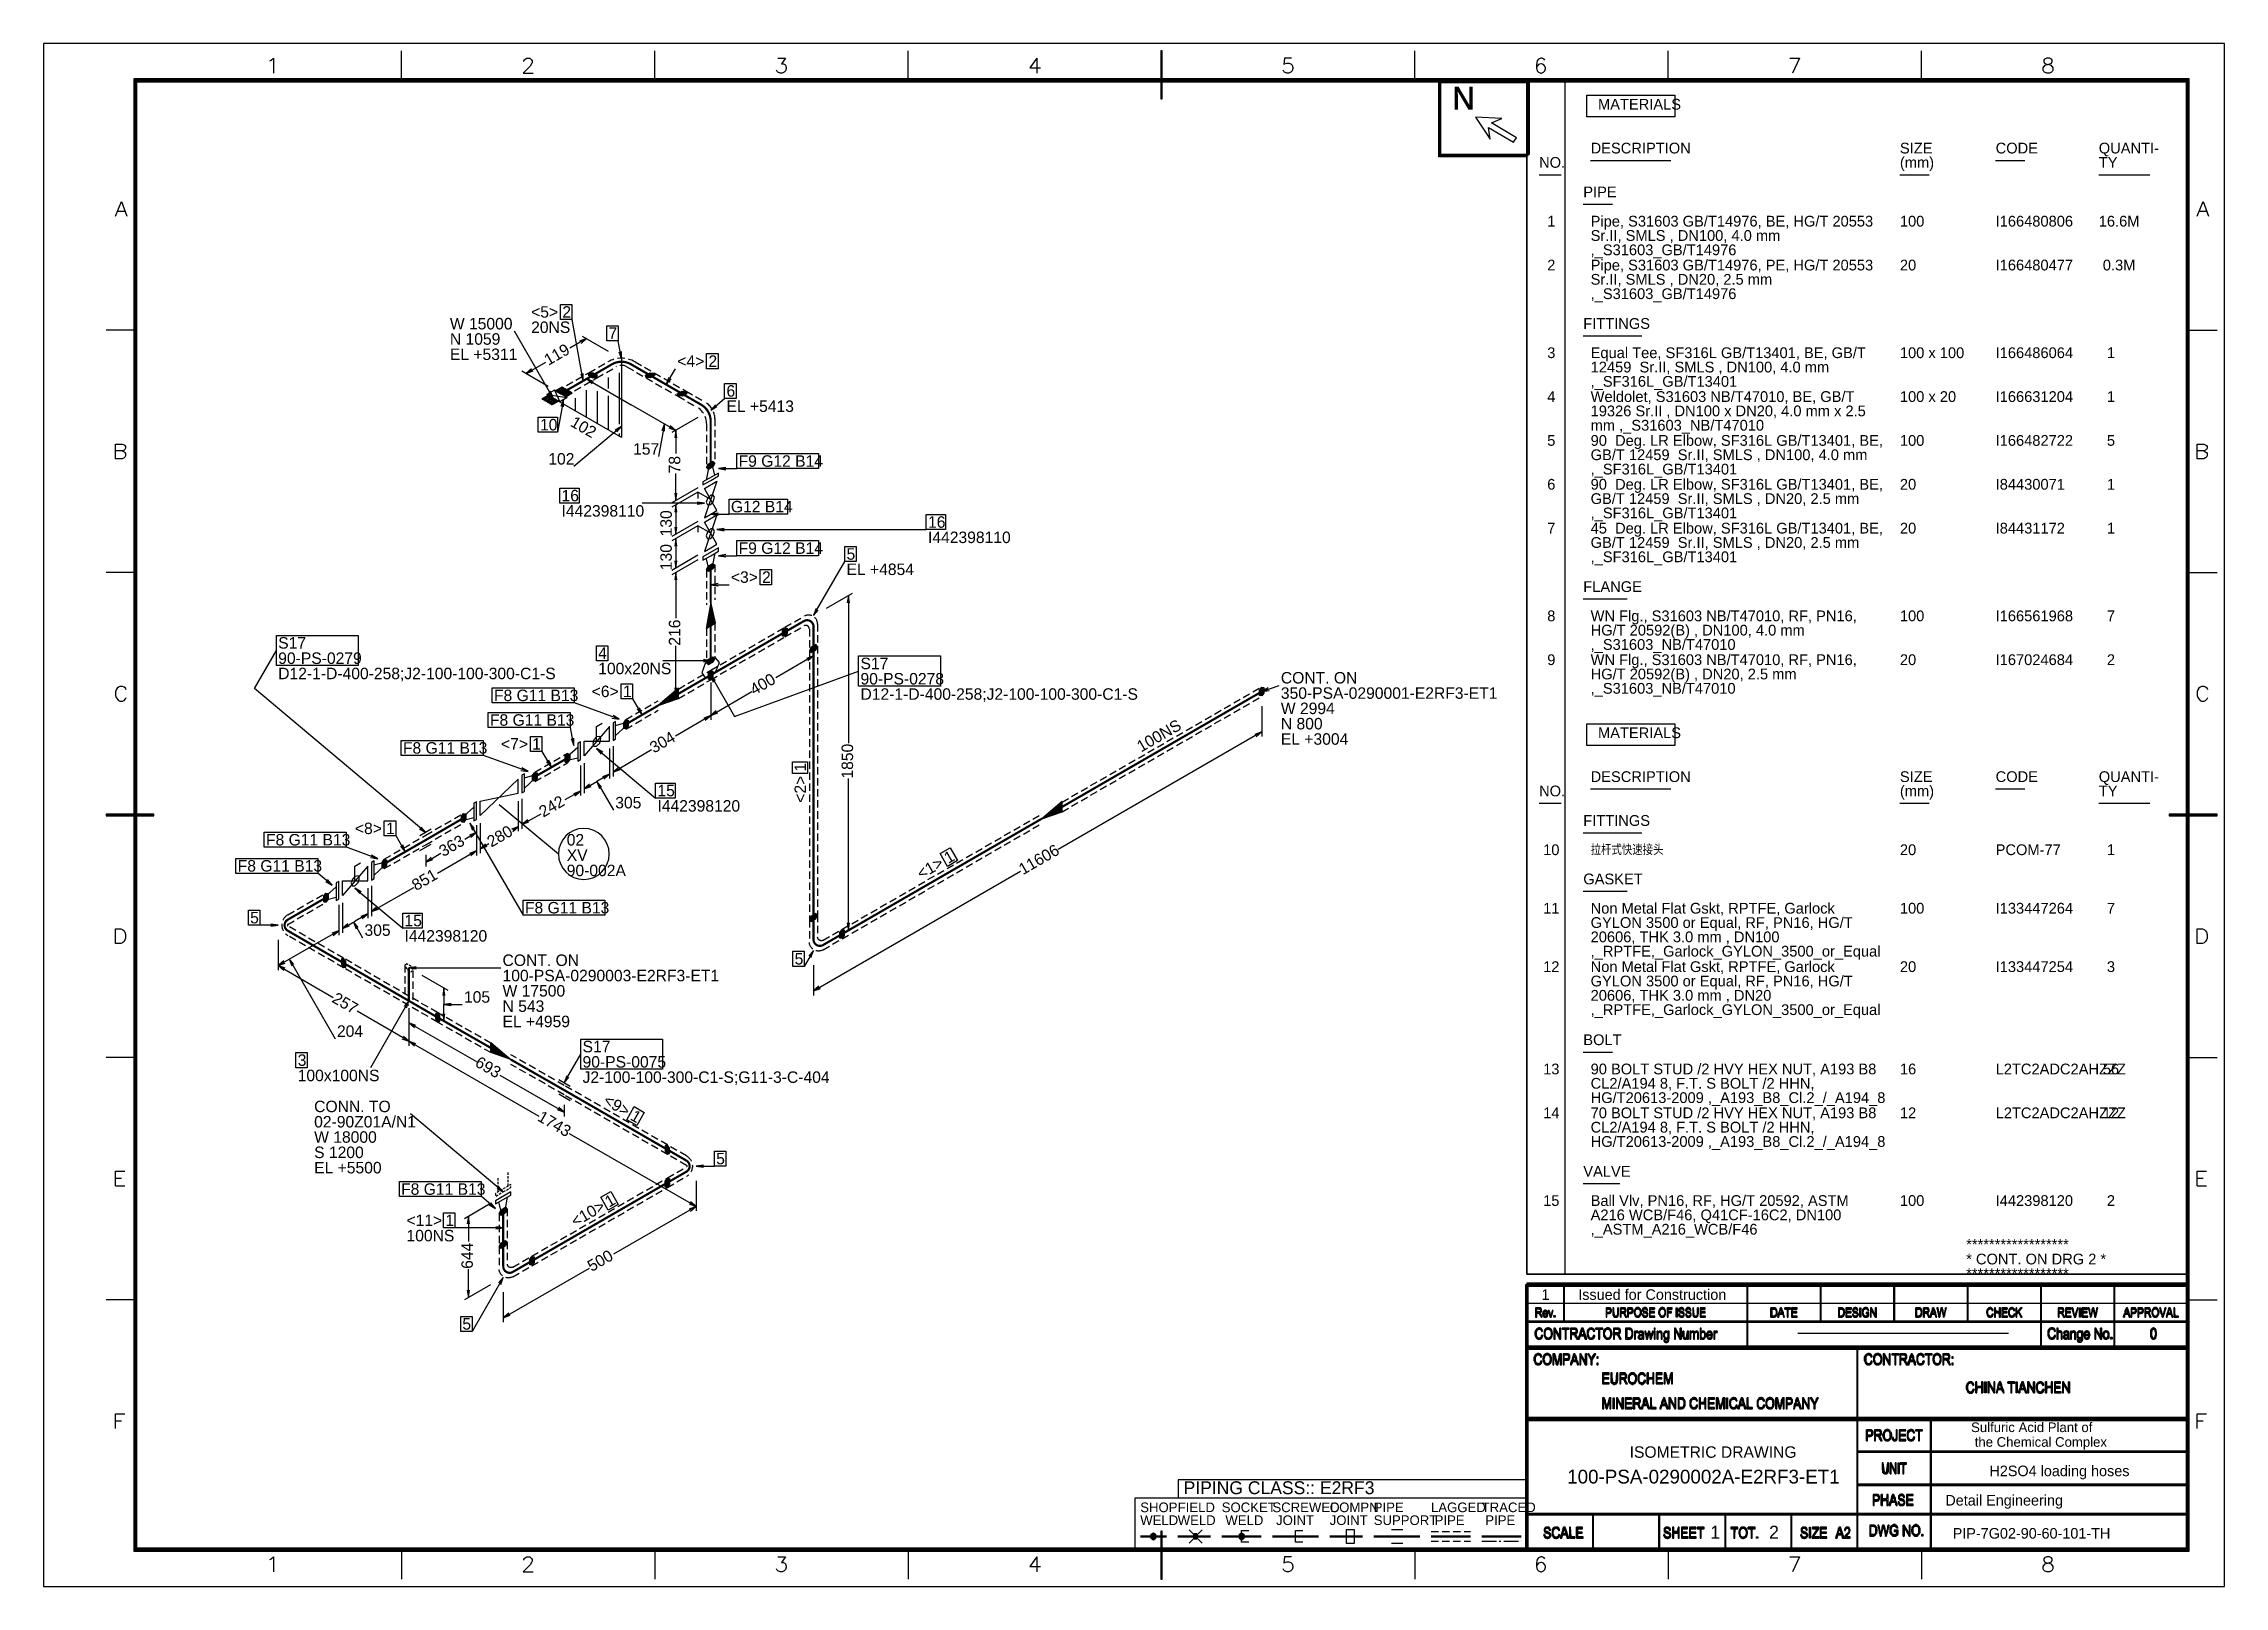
# Model space of a CAD drawing. Extents: x 0 to 594, y 0 to 420.
import ezdxf

# ---------------------------------------------------------------- set-up
doc = ezdxf.new("R2010")
doc.units = 0
for name, pattern in [('GT100', [1, 0.666667, -0.333333]), ('GT110', [3, 2, -1]), ('GT111', [6, 4, -0.8, 0.4, -0.8])]:
    doc.linetypes.add(name, pattern=pattern)
doc.styles.add('HTX1', font='O8116901', dxfattribs={"width": 1.02})
doc.styles.add('HTX2', font='FLB16901', dxfattribs={"width": 1.02, "bigfont": 'EXX11901'})

msp = doc.modelspace()

# ---------------------------------------------------------------- texts
at = {"layer": 'GT_1', "width": 1.02}
for s, height, style, p in [('N', 6.25, 'HTX1', (383.6, 402)), ('N', 6.25, 'HTX1', (383.8, 402)), ('MATERIALS', 2.925, 'HTX1', (423.39, 402.04)), ('DESCRIPTION', 2.925, 'HTX1', (421.38, 390.1)), ('SIZE', 2.925, 'HTX1', (505.62, 390.1)), ('CODE', 2.925, 'HTX1', (531.7, 390.1)), ('QUANTI-', 2.925, 'HTX1', (559.78, 390.1)), ('NO.', 2.925, 'HTX1', (407.34, 386.2)), ('(mm)', 2.925, 'HTX1', (505.62, 386.2)), ('TY', 2.925, 'HTX1', (559.78, 386.2)), ('PIPE', 2.925, 'HTX1', (419.38, 378.16)), ('  1', 2.925, 'HTX1', (407.34, 370.2)), ('Sr.II, SMLS , DN100, 4.0 mm', 2.925, 'HTX1', (421.38, 366.3)), ('Pipe, S31603 GB/T14976, BE, HG/T 20553', 2.925, 'HTX1', (421.38, 370.2)), ('100', 2.925, 'HTX1', (505.62, 370.2)), ('I166480806', 2.925, 'HTX1', (531.7, 370.2)), ('16.6M', 2.925, 'HTX1', (559.78, 370.2)), (',_S31603_GB/T14976', 2.925, 'HTX1', (421.38, 362.4)), ('  2', 2.925, 'HTX1', (407.34, 358.26)), ('Sr.II, SMLS , DN20, 2.5 mm', 2.925, 'HTX1', (421.38, 354.37)), ('Pipe, S31603 GB/T14976, PE, HG/T 20553', 2.925, 'HTX1', (421.38, 358.26)), ('20', 2.925, 'HTX1', (505.62, 358.26)), ('I166480477', 2.925, 'HTX1', (531.7, 358.26)), (' 0.3M', 2.925, 'HTX1', (559.78, 358.26)), (',_S31603_GB/T14976', 2.925, 'HTX1', (421.38, 350.46)), ('W 15000', 3.125, 'HTX1', (110.66, 342.2)), ('<5>', 3.125, 'HTX1', (132.79, 345.4)), ('2', 3.12, 'HTX1', (141.29, 345.4)), ('FITTINGS', 2.925, 'HTX1', (419.38, 342.35)), ('N 1059', 3.125, 'HTX1', (110.66, 338.03)), ('20NS', 3.125, 'HTX1', (132.79, 341.23)), ('7', 3.12, 'HTX1', (153.86, 339.6)), ('EL +5311', 3.125, 'HTX1', (110.66, 333.87)), ('<4>', 3.125, 'HTX1', (172.6, 332)), ('2', 3.12, 'HTX1', (181.1, 332)), ('  3', 2.925, 'HTX1', (407.34, 334.39)), ('12459  Sr.II, SMLS , DN100, 4.0 mm', 2.925, 'HTX1', (421.38, 330.49)), ('Equal Tee, SF316L GB/T13401, BE, GB/T', 2.925, 'HTX1', (421.38, 334.39)), ('100 x 100', 2.925, 'HTX1', (505.62, 334.39)), ('I166486064', 2.925, 'HTX1', (531.7, 334.39)), ('  1', 2.925, 'HTX1', (559.78, 334.39)), ('6', 3.12, 'HTX1', (186, 323.9)), (',_SF316L_GB/T13401', 2.925, 'HTX1', (421.38, 326.59)), ('EL +5413', 3.125, 'HTX1', (186, 319.73)), ('  4', 2.925, 'HTX1', (407.34, 322.45)), ('Weldolet, S31603 NB/T47010, BE, GB/T', 2.925, 'HTX1', (421.38, 322.45)), ('19326 Sr.II , DN100 x DN20, 4.0 mm x 2.5', 2.925, 'HTX1', (421.38, 318.55)), ('100 x 20', 2.925, 'HTX1', (505.62, 322.45)), ('I166631204', 2.925, 'HTX1', (531.7, 322.45)), ('  1', 2.925, 'HTX1', (559.78, 322.45)), ('10', 3.125, 'HTX1', (135.21, 314.7)), ('mm ,_S31603_NB/T47010', 2.925, 'HTX1', (421.38, 314.65)), ('157', 3.125, 'HTX1', (160.57, 308.1)), ('  5', 2.925, 'HTX1', (407.34, 310.51)), ('90  Deg. LR Elbow, SF316L GB/T13401, BE,', 2.925, 'HTX1', (421.38, 310.51)), ('GB/T 12459  Sr.II, SMLS , DN100, 4.0 mm', 2.925, 'HTX1', (421.38, 306.61)), ('100', 2.925, 'HTX1', (505.62, 310.51)), ('I166482722', 2.925, 'HTX1', (531.7, 310.51)), ('  5', 2.925, 'HTX1', (559.78, 310.51)), ('102', 3.125, 'HTX1', (137.47, 305.4)), ('F9 G12 B14', 3.125, 'HTX1', (189.3, 304.8)), (',_SF316L_GB/T13401', 2.925, 'HTX1', (421.38, 302.71)), ('16', 3.125, 'HTX1', (141.07, 295.4)), ('  6', 2.925, 'HTX1', (407.34, 298.57)), ('90  Deg. LR Elbow, SF316L GB/T13401, BE,', 2.925, 'HTX1', (421.38, 298.57)), ('GB/T 12459  Sr.II, SMLS , DN20, 2.5 mm', 2.925, 'HTX1', (421.38, 294.67)), ('20', 2.925, 'HTX1', (505.62, 298.57)), ('I84430071', 2.925, 'HTX1', (531.7, 298.57)), ('  1', 2.925, 'HTX1', (559.78, 298.57)), ('I442398110', 3.125, 'HTX1', (141.07, 291.23)), ('G12 B14', 3.125, 'HTX1', (187.2, 292.4)), ('16', 3.125, 'HTX1', (240.9, 288.2)), (',_SF316L_GB/T13401', 2.925, 'HTX1', (421.38, 290.77)), ('I442398110', 3.125, 'HTX1', (240.9, 284.03)), ('  7', 2.925, 'HTX1', (407.34, 286.63)), ('45  Deg. LR Elbow, SF316L GB/T13401, BE,', 2.925, 'HTX1', (421.38, 286.63)), ('GB/T 12459  Sr.II, SMLS , DN20, 2.5 mm', 2.925, 'HTX1', (421.38, 282.73)), ('20', 2.925, 'HTX1', (505.62, 286.63)), ('I84431172', 2.925, 'HTX1', (531.7, 286.63)), ('  1', 2.925, 'HTX1', (559.78, 286.63)), ('F9 G12 B14', 3.125, 'HTX1', (189.3, 281.1)), ('5', 3.12, 'HTX1', (218.7, 279.5)), (',_SF316L_GB/T13401', 2.925, 'HTX1', (421.38, 278.83)), ('<3>', 3.125, 'HTX1', (187.2, 273.2)), ('2', 3.12, 'HTX1', (195.7, 273.2)), ('EL +4854', 3.125, 'HTX1', (218.7, 275.33)), ('FLANGE', 2.925, 'HTX1', (419.38, 270.71)), ('  8', 2.925, 'HTX1', (407.34, 262.75)), ('WN Flg., S31603 NB/T47010, RF, PN16,', 2.925, 'HTX1', (421.38, 262.75)), ('HG/T 20592(B) , DN100, 4.0 mm', 2.925, 'HTX1', (421.38, 258.86)), ('100', 2.925, 'HTX1', (505.62, 262.75)), ('I166561968', 2.925, 'HTX1', (531.7, 262.75)), ('  7', 2.925, 'HTX1', (559.78, 262.75)), ('S17', 3.125, 'HTX1', (63.9, 255.3)), ('4', 3.12, 'HTX1', (151.06, 252.5)), (',_S31603_NB/T47010', 2.925, 'HTX1', (421.38, 254.96)), ('90-PS-0279', 3.125, 'HTX1', (63.9, 251.13)), ('D12-1-D-400-258;J2-100-100-300-C1-S', 3.125, 'HTX1', (63.9, 246.97)), ('100x20NS', 3.125, 'HTX1', (151.06, 248.33)), ('S17', 3.125, 'HTX1', (222.5, 249.7)), ('  9', 2.925, 'HTX1', (407.34, 250.82)), ('WN Flg., S31603 NB/T47010, RF, PN16,', 2.925, 'HTX1', (421.38, 250.82)), ('HG/T 20592(B) , DN20, 2.5 mm', 2.925, 'HTX1', (421.38, 246.92)), ('20', 2.925, 'HTX1', (505.62, 250.82)), ('I167024684', 2.925, 'HTX1', (531.7, 250.82)), ('  2', 2.925, 'HTX1', (559.78, 250.82)), ('F8 G11 B13', 3.125, 'HTX1', (122.67, 241)), ('<6>', 3.125, 'HTX1', (149.29, 242.1)), ('1', 3.12, 'HTX1', (157.79, 242.1)), ('90-PS-0278', 3.125, 'HTX1', (222.5, 245.53)), ('D12-1-D-400-258;J2-100-100-300-C1-S', 3.125, 'HTX1', (222.5, 241.37)), ('350-PSA-0290001-E2RF3-ET1', 3.125, 'HTX1', (337, 241.63)), ('CONT. ON', 3.125, 'HTX1', (337, 245.8)), (',_S31603_NB/T47010', 2.925, 'HTX1', (421.38, 243.02)), ('W 2994', 3.125, 'HTX1', (337, 237.47)), ('F8 G11 B13', 3.125, 'HTX1', (121.57, 234.3)), ('N 800', 3.125, 'HTX1', (337, 233.3)), ('EL +3004', 3.125, 'HTX1', (337, 229.13)), ('MATERIALS', 2.925, 'HTX1', (423.39, 230.92)), ('F8 G11 B13', 3.125, 'HTX1', (97.87, 226.7)), ('<7>', 3.125, 'HTX1', (124.59, 227.8)), ('1', 3.12, 'HTX1', (133.09, 227.8)), ('DESCRIPTION', 2.925, 'HTX1', (421.38, 218.98)), ('SIZE', 2.925, 'HTX1', (505.62, 218.98)), ('CODE', 2.925, 'HTX1', (531.7, 218.98)), ('QUANTI-', 2.925, 'HTX1', (559.78, 218.98)), ('305', 3.125, 'HTX1', (155.7, 211.8)), ('15', 3.125, 'HTX1', (167.2, 215.1)), ('I442398120', 3.125, 'HTX1', (167.2, 210.93)), ('NO.', 2.925, 'HTX1', (407.34, 215.08)), ('(mm)', 2.925, 'HTX1', (505.62, 215.08)), ('TY', 2.925, 'HTX1', (559.78, 215.08)), ('<8>', 3.125, 'HTX1', (84.79, 204.8)), ('1', 3.12, 'HTX1', (93.29, 204.8)), ('FITTINGS', 2.925, 'HTX1', (419.38, 207.04)), ('F8 G11 B13', 3.125, 'HTX1', (60.57, 201.7)), ('02', 3.125, 'HTX1', (142.49, 201.69)), (' 10', 2.925, 'HTX1', (407.34, 199.08)), ('拉杆式快速接头', 2.925, 'HTX2', (421.38, 199.08)), ('20', 2.925, 'HTX1', (505.62, 199.08)), ('PCOM-77', 2.925, 'HTX1', (531.7, 199.08)), ('  1', 2.925, 'HTX1', (559.78, 199.08)), ('F8 G11 B13', 3.125, 'HTX1', (52.87, 194.6)), ('XV', 3.125, 'HTX1', (142.49, 197.52)), ('90-002A', 3.125, 'HTX1', (142.49, 193.35)), ('GASKET', 2.925, 'HTX1', (419.38, 191.12)), ('F8 G11 B13', 3.125, 'HTX1', (131.1, 183.2)), (' 11', 2.925, 'HTX1', (407.34, 183.16)), ('Non Metal Flat Gskt, RPTFE, Garlock', 2.925, 'HTX1', (421.38, 183.16)), ('100', 2.925, 'HTX1', (505.62, 183.16)), ('I133447264', 2.925, 'HTX1', (531.7, 183.16)), ('  7', 2.925, 'HTX1', (559.78, 183.16)), ('5', 3.12, 'HTX1', (56.26, 180.5)), ('305', 3.125, 'HTX1', (87.4, 177.1)), ('15', 3.125, 'HTX1', (98.3, 179.7)), ('I442398120', 3.125, 'HTX1', (98.3, 175.53)), ('GYLON 3500 or Equal, RF, PN16, HG/T', 2.925, 'HTX1', (421.38, 179.26)), ('20606, THK 3.0 mm , DN100', 2.925, 'HTX1', (421.38, 175.36)), ('5', 3.12, 'HTX1', (204.56, 169.3)), (',_RPTFE,_Garlock_GYLON_3500_or_Equal', 2.925, 'HTX1', (421.38, 171.46)), ('CONT. ON', 3.125, 'HTX1', (125, 168.9)), ('100-PSA-0290003-E2RF3-ET1', 3.125, 'HTX1', (125, 164.73)), (' 12', 2.925, 'HTX1', (407.34, 167.25)), ('GYLON 3500 or Equal, RF, PN16, HG/T', 2.925, 'HTX1', (421.38, 163.34)), ('Non Metal Flat Gskt, RPTFE, Garlock', 2.925, 'HTX1', (421.38, 167.25)), ('20', 2.925, 'HTX1', (505.62, 167.25)), ('I133447254', 2.925, 'HTX1', (531.7, 167.25)), ('  3', 2.925, 'HTX1', (559.78, 167.25)), ('105', 3.125, 'HTX1', (114.5, 158.9)), ('W 17500', 3.125, 'HTX1', (125, 160.57)), ('20606, THK 3.0 mm , DN20', 2.925, 'HTX1', (421.38, 159.44)), ('N 543', 3.125, 'HTX1', (125, 156.4)), ('EL +4959', 3.125, 'HTX1', (125, 152.23)), (',_RPTFE,_Garlock_GYLON_3500_or_Equal', 2.925, 'HTX1', (421.38, 155.54)), ('204', 3.125, 'HTX1', (79.9, 149.6)), ('S17', 3.125, 'HTX1', (146.8, 145.4)), ('BOLT', 2.925, 'HTX1', (419.38, 147.35)), ('3', 3.12, 'HTX1', (69.21, 141.7)), ('90-PS-0075', 3.125, 'HTX1', (146.8, 141.23)), ('100x100NS', 3.125, 'HTX1', (69.21, 137.53)), ('J2-100-100-300-C1-S;G11-3-C-404', 3.125, 'HTX1', (146.8, 137.07)), (' 13', 2.925, 'HTX1', (407.34, 139.39)), ('90 BOLT STUD /2 HVY HEX NUT, A193 B8', 2.925, 'HTX1', (421.38, 139.39)), ('CL2/A194 8, F.T. S BOLT /2 HHN,', 2.925, 'HTX1', (421.38, 135.49)), ('16', 2.925, 'HTX1', (505.62, 139.39)), ('L2TC2ADC2AHZZZ', 2.925, 'HTX1', (531.7, 139.39)), (' 56', 2.925, 'HTX1', (559.78, 139.39)), ('CONN. TO', 3.125, 'HTX1', (73.69, 129.1)), ('HG/T20613-2009 ,_A193_B8_Cl.2_/_A194_8', 2.925, 'HTX1', (421.38, 131.59)), ('02-90Z01A/N1', 3.125, 'HTX1', (73.69, 124.93)), (' 14', 2.925, 'HTX1', (407.34, 127.45)), ('70 BOLT STUD /2 HVY HEX NUT, A193 B8', 2.925, 'HTX1', (421.38, 127.45)), ('CL2/A194 8, F.T. S BOLT /2 HHN,', 2.925, 'HTX1', (421.38, 123.55)), ('12', 2.925, 'HTX1', (505.62, 127.45)), ('L2TC2ADC2AHZZZ', 2.925, 'HTX1', (531.7, 127.45)), (' 12', 2.925, 'HTX1', (559.78, 127.45)), ('W 18000', 3.125, 'HTX1', (73.69, 120.77)), ('S 1200', 3.125, 'HTX1', (73.69, 116.6)), ('HG/T20613-2009 ,_A193_B8_Cl.2_/_A194_8', 2.925, 'HTX1', (421.38, 119.65)), ('EL +5500', 3.125, 'HTX1', (73.69, 112.43)), ('5', 3.12, 'HTX1', (183.2, 114.9)), ('VALVE', 2.925, 'HTX1', (419.38, 111.53)), ('F8 G11 B13', 3.125, 'HTX1', (97.37, 106.6)), ('<11>', 3.125, 'HTX1', (98.84, 98.1)), ('1', 3.12, 'HTX1', (109.47, 98.1)), (' 15', 2.925, 'HTX1', (407.34, 103.57)), ('A216 WCB/F46, Q41CF-16C2, DN100', 2.925, 'HTX1', (421.38, 99.67)), ('Ball Vlv, PN16, RF, HG/T 20592, ASTM', 2.925, 'HTX1', (421.38, 103.57)), ('100', 2.925, 'HTX1', (505.62, 103.57)), ('I442398120', 2.925, 'HTX1', (531.7, 103.57)), ('  2', 2.925, 'HTX1', (559.78, 103.57)), ('100NS', 3.125, 'HTX1', (98.84, 93.93)), (',_ASTM_A216_WCB/F46', 2.925, 'HTX1', (421.38, 95.77)), ('******************', 2.925, 'HTX1', (523.67, 91.63)), ('* CONT. ON DRG 2 *', 2.925, 'HTX1', (523.67, 87.65)), ('******************', 2.925, 'HTX1', (523.67, 83.67)), ('1', 2.88, 'HTX1', (408, 78)), ('Issued for Construction', 2.875, 'HTX1', (418, 78)), ('5', 3.12, 'HTX1', (114.06, 69.9)), ('Sulfuric Acid Plant of', 2.625, 'HTX1', (525, 42)), ('ISOMETRIC DRAWING', 3.125, 'HTX1', (432, 35)), ('the Chemical Complex', 2.625, 'HTX1', (526, 38)), ('100-PSA-0290002A-E2RF3-ET1', 3.75, 'HTX1', (415, 28)), ('H2SO4 loading hoses', 2.875, 'HTX1', (530, 30)), ('PIPING CLASS:: E2RF3', 3.5, 'HTX1', (310.5, 25.1)), ('Detail Engineering', 2.875, 'HTX1', (518, 22)), ('WELD', 2.625, 'HTX1', (298.7, 16.7)), ('SHOP', 2.625, 'HTX1', (298.7, 20.2)), ('WELD', 2.625, 'HTX1', (308.9, 16.7)), ('FIELD', 2.625, 'HTX1', (308.9, 20.2)), ('SOCKET', 2.625, 'HTX1', (320.9, 20.2)), (' WELD', 2.625, 'HTX1', (320.9, 16.7)), ('SCREWED', 2.625, 'HTX1', (334.7, 20.2)), (' JOINT', 2.625, 'HTX1', (334.7, 16.7)), ('JOINT', 2.625, 'HTX1', (350.3, 16.7)), ('COMPN', 2.625, 'HTX1', (350.3, 20.2)), ('SUPPORT', 2.625, 'HTX1', (362.3, 16.7)), ('PIPE', 2.625, 'HTX1', (362.3, 20.2)), ('LAGGED', 2.625, 'HTX1', (377.9, 20.2)), (' PIPE', 2.625, 'HTX1', (377.9, 16.7)), ('TRACED', 2.625, 'HTX1', (391.7, 20.2)), (' PIPE', 2.625, 'HTX1', (391.7, 16.7)), ('1', 3.5, 'HTX1', (454, 13)), ('2', 3.5, 'HTX1', (470, 13)), ('PIP-7G02-90-60-101-TH', 2.875, 'HTX1', (520, 13))]:
    msp.add_text(s, height=height, dxfattribs=dict(at, style=style)).set_placement(p)
at = {"layer": 'GT_1', "style": 'HTX1', "width": 1.02}
for s, height, rotation, p in [('119', 3.125, 30, (137.47, 332.26)), ('102', 3.125, -30, (143.21, 316.06)), ('78', 3.125, 90, (173.42, 303.01)), ('130', 3.125, 90, (171.1, 285.85)), ('130', 3.125, 90, (171.1, 276.65)), ('216', 3.125, 90, (173.42, 256.09)), ('400', 3.125, 30, (193.54, 242.51)), ('304', 3.125, 30, (166.24, 226.71)), ('100NS', 3.125, 30, (298.94, 227)), ('1850', 3.125, 90, (220.48, 219.91)), ('<2>', 3.125, 90, (207.65, 213.34)), ('1', 3.12, 90, (207.65, 221.84)), ('242', 3.125, 30, (136.09, 209.26)), ('363', 3.125, 30, (108.84, 198.51)), ('280', 3.125, 30, (121.94, 201.11)), ('11606', 3.125, 30, (266.74, 193.59)), ('<1>', 3.125, 30, (239.04, 192.4)), ('1', 3.12, 30, (246.4, 196.65)), ('851', 3.125, 30, (101.44, 189.26)), ('257', 3.125, -30, (78.29, 159.22)), ('693', 3.125, -30, (117.24, 141.78)), ('<9>', 3.125, -30, (152.19, 131.45)), ('1743', 3.125, -30, (134.26, 126.96)), ('1', 3.12, -30, (159.55, 127.2)), ('<10>', 3.125, 30, (144.81, 97.76)), ('1', 3.12, 30, (154.01, 103.07)), ('644', 3.125, 90, (116.92, 86.44)), ('500', 3.125, 30, (149.29, 85.56))]:
    msp.add_text(s, height=height, rotation=rotation, dxfattribs=at).set_placement(p)

# ---------------------------------------------------------------- linework, layer by layer
at = {"layer": 'GT_1', "flags": 128}
for points in [[(0, 0), (594, 0), (594, 420), (0, 420), (0, 0)], [(61.6, 415.3), (62, 415.5), (62.6, 416), (62.6, 412)], [(97.5, 410), (97.5, 418)], [(130.8, 415.1), (130.8, 415.3), (131, 415.6), (131.2, 415.8), (131.6, 416), (132.4, 416), (132.7, 415.8), (132.9, 415.6), (133.1, 415.3), (133.1, 414.9), (132.9, 414.5), (132.5, 413.9), (130.6, 412), (133.3, 412)], [(166.5, 410), (166.5, 418)], [(200, 416), (202.1, 416), (201, 414.5), (201.5, 414.5), (201.9, 414.3), (202.1, 414.1), (202.3, 413.5), (202.3, 413.2), (202.1, 412.6), (201.7, 412.2), (201.2, 412), (200.6, 412), (200, 412.2), (199.8, 412.4), (199.6, 412.8)], [(235.5, 410), (235.5, 418)], [(270.5, 416), (268.6, 413.4), (271.5, 413.4)], [(270.5, 416), (270.5, 412)], [(304.3, 405), (304.7, 405), (304.7, 418), (304.3, 418), (304.3, 405)], [(304.5, 405), (304.5, 418)], [(304.5, 410), (304.5, 418)], [(339.9, 416), (338, 416), (337.8, 414.3), (338, 414.5), (338.6, 414.7), (339.2, 414.7), (339.7, 414.5), (340.1, 414.1), (340.3, 413.5), (340.3, 413.2), (340.1, 412.6), (339.7, 412.2), (339.2, 412), (338.6, 412), (338, 412.2), (337.8, 412.4), (337.6, 412.8)], [(373.5, 410), (373.5, 418)], [(408.9, 415.5), (408.7, 415.8), (408.2, 416), (407.8, 416), (407.2, 415.8), (406.8, 415.3), (406.6, 414.3), (406.6, 413.4), (406.8, 412.6), (407.2, 412.2), (407.8, 412), (408, 412), (408.5, 412.2), (408.9, 412.6), (409.1, 413.2), (409.1, 413.4), (408.9, 413.9), (408.5, 414.3), (408, 414.5), (407.8, 414.5), (407.2, 414.3), (406.8, 413.9), (406.6, 413.4)], [(442.5, 410), (442.5, 418)], [(475.6, 416), (478.3, 416), (476.4, 412)], [(511.5, 410), (511.5, 418)], [(545.6, 416), (545, 415.8), (544.8, 415.5), (544.8, 415.1), (545, 414.7), (545.4, 414.5), (546.2, 414.3), (546.7, 414.1), (547.1, 413.7), (547.3, 413.4), (547.3, 412.8), (547.1, 412.4), (546.9, 412.2), (546.4, 412), (545.6, 412), (545, 412.2), (544.8, 412.4), (544.6, 412.8), (544.6, 413.4), (544.8, 413.7), (545.2, 414.1), (545.8, 414.3), (546.5, 414.5), (546.9, 414.7), (547.1, 415.1), (547.1, 415.5), (546.9, 415.8), (546.4, 416), (545.6, 416)], [(583.6, 409.6), (584.4, 410.4), (24.6, 410.4), (25.4, 409.6), (583.6, 409.6)], [(25.4, 409.6), (24.6, 410.4), (24.6, 9.6), (25.4, 10.4), (25.4, 409.6)], [(584.2, 410.2), (24.8, 410.2), (25, 410), (584, 410), (583.8, 409.8), (25.2, 409.8)], [(24.8, 410.2), (24.8, 9.8), (25, 10), (25, 410), (25.2, 409.8), (25.2, 10.2)], [(25, 10), (584, 10), (584, 85), (404, 85), (404, 410), (25, 410), (25, 10)], [(404, 409.2), (404, 389.2), (380, 389.2), (380, 409.4), (404.2, 409.4), (404.2, 389.4), (380.2, 389.4), (380.2, 409.6), (404.4, 409.6), (404.4, 389.6), (380.4, 389.6), (380.4, 409.8), (404.6, 409.8), (404.6, 389.8), (380.6, 389.8), (380.6, 410)], [(584, 85), (584, 410), (404, 410), (404, 85), (584, 85)], [(414.36, 410), (414.36, 85)], [(583.6, 10.4), (584.4, 9.6), (584.4, 410.4), (583.6, 409.6), (583.6, 10.4)], [(584.2, 9.8), (584.2, 410.2), (584, 410), (584, 10), (583.8, 10.2), (583.8, 409.8)], [(420.38, 405.97), (444.3, 405.97), (444.3, 400.06), (420.38, 400.06), (420.38, 405.97)], [(390, 400), (394, 394), (393.6, 397.2), (400.4, 393.2), (401.2, 394.4), (394.4, 398.4), (397.2, 399.6), (390, 400)], [(443.26, 388.12), (421.38, 388.12)], [(539.65, 388.12), (531.7, 388.12)], [(413.31, 384.22), (407.34, 384.22)], [(513.58, 384.22), (505.62, 384.22)], [(573.7, 384.22), (559.78, 384.22)], [(19.6, 373), (21.2, 377), (22.7, 373)], [(20.2, 374.4), (22.1, 374.4)], [(427.33, 376.19), (419.38, 376.19)], [(586.6, 373), (588.2, 377), (589.7, 373)], [(587.2, 374.4), (589.1, 374.4)], [(140.8, 349), (143.9, 349), (143.9, 344.9), (140.8, 344.9), (140.8, 349)], [(147, 328.2), (144, 344.9)], [(25, 342), (17, 342)], [(138.8, 323.5), (128.3, 341.7)], [(147.9, 339.7), (143.3, 337.1)], [(146.4, 338.4), (147.9, 339.7), (146, 339)], [(153.9, 336.2), (146.8, 340.3)], [(153.4, 343.2), (156.5, 343.2), (156.5, 339.1), (153.4, 339.1), (153.4, 343.2)], [(157.4, 334.2), (156.5, 339.1)], [(435.29, 340.37), (419.38, 340.37)], [(584, 342), (592, 342)], [(131.4, 330.2), (136.8, 333.3)], [(156.7, 336.1), (157.4, 334.2), (157.4, 336.2)], [(157.4, 334.2), (157.4, 312.8)], [(180.6, 335.6), (183.7, 335.6), (183.7, 331.5), (180.6, 331.5), (180.6, 335.6)], [(137.4, 326.7), (130.3, 330.8)], [(132.9, 331.5), (131.4, 330.2), (133.3, 330.9)], [(146.3, 330.1), (147, 328.2), (147, 330.2)], [(153.9, 332.2), (146.8, 328.1)], [(149.8, 328), (147.9, 328.7), (149.4, 327.4)], [(147.9, 328.7), (160, 321.7)], [(149.6, 329), (150.7, 329.1), (150.9, 329.7), (149.6, 330.4), (148.5, 330.3), (148.3, 329.7), (149.6, 329)], [(148.33, 329.8), (150.71, 329.8)], [(148.4, 330), (150.34, 330)], [(148.47, 330.2), (149.97, 330.2)], [(148.49, 329.6), (150.87, 329.6)], [(148.86, 329.4), (150.8, 329.4)], [(149.23, 329.2), (150.73, 329.2)], [(153.8, 329.1), (153.8, 326.1)], [(156.8, 330.4), (156.8, 316.4)], [(165.2, 330.4), (166.3, 330.3), (166.5, 329.7), (165.2, 329), (164.1, 329.1), (163.9, 329.7), (165.2, 330.4)], [(163.93, 329.6), (166.31, 329.6)], [(164, 329.4), (165.94, 329.4)], [(164.07, 329.2), (165.57, 329.2)], [(164.09, 329.8), (166.47, 329.8)], [(164.46, 330), (166.4, 330)], [(164.83, 330.2), (166.33, 330.2)], [(169.6, 327.2), (172.1, 331.5)], [(170.3, 329.1), (169.6, 327.2), (170.9, 328.7)], [(185.5, 327.5), (188.6, 327.5), (188.6, 323.4), (185.5, 323.4), (185.5, 327.5)], [(138.8, 323.5), (140.2, 322.7), (138.5, 321.7), (135.7, 323.3), (137.4, 324.3), (138.8, 323.5)], [(140.2, 322.7), (138.2, 321.8), (139.6, 323), (137.6, 322.2), (138.9, 323.4), (136.9, 322.6), (138.2, 323.8), (136.2, 323), (137.6, 324.2), (135.8, 323.2), (137.9, 324), (136.5, 322.8), (138.6, 323.6), (137.2, 322.4), (139.3, 323.2), (137.9, 322), (140, 322.8), (138.5, 321.7)], [(142.6, 323.7), (140.6, 322.5), (137.1, 324.5), (142.6, 323.7), (139.2, 325.7), (140.6, 322.5)], [(139.2, 325.7), (137.1, 324.5)], [(137.5, 325), (138.8, 323.5), (138.1, 325.4)], [(157.4, 312.8), (138.8, 323.5)], [(140.9, 324.7), (142.3, 323.9), (144, 324.9), (141.2, 326.5), (139.5, 325.5), (140.9, 324.7)], [(142.3, 323.9), (143.8, 325), (141.7, 324.2), (143.1, 325.4), (141, 324.6), (142.4, 325.8), (140.3, 325), (141.7, 326.2), (139.7, 325.4), (141.4, 326.4), (140, 325.2), (142.1, 326), (140.7, 324.8), (142.8, 325.6), (141.4, 324.4), (143.5, 325.2), (142.1, 324), (144, 324.9)], [(141.6, 323.1), (140, 314.2)], [(141.6, 321.1), (141.6, 323.1), (140.9, 321.2)], [(144.8, 323.5), (144.8, 320)], [(147.8, 325.7), (147.8, 318.2)], [(150.8, 325.4), (150.8, 316.4)], [(153.8, 324.1), (153.8, 314.9)], [(172.2, 314.7), (160, 321.7)], [(173.9, 325.4), (175, 325.3), (175.2, 324.7), (173.9, 324), (172.8, 324.1), (172.6, 324.7), (173.9, 325.4)], [(172.63, 324.6), (175.01, 324.6)], [(172.7, 324.4), (174.64, 324.4)], [(172.77, 324.2), (174.27, 324.2)], [(172.79, 324.8), (175.17, 324.8)], [(173.16, 325), (175.1, 325)], [(173.53, 325.2), (175.03, 325.2)], [(181.7, 320.2), (185.5, 323.4)], [(183, 321.7), (181.7, 320.2), (183.4, 321.2)], [(134.7, 318.3), (140, 318.3), (140, 314.2), (134.7, 314.2), (134.7, 318.3)], [(157.4, 315.8), (144.4, 304.9)], [(156.1, 314.3), (157.4, 315.8), (155.7, 314.8)], [(169.1, 316.5), (167.5, 307.6)], [(169.1, 314.5), (169.1, 316.5), (168.4, 314.6)], [(170.3, 315.4), (172.2, 314.7), (170.7, 316)], [(178.2, 318.2), (171.1, 314.1)], [(178.2, 318.2), (171.1, 314.1)], [(19.6, 307), (19.6, 311), (21.4, 311), (21.9, 310.8), (22.1, 310.6), (22.3, 310.3), (22.3, 309.9), (22.1, 309.5), (21.9, 309.3), (21.4, 309.1), (19.6, 309.1)], [(21.4, 309.1), (21.9, 308.9), (22.1, 308.7), (22.3, 308.4), (22.3, 307.8), (22.1, 307.4), (21.9, 307.2), (21.4, 307), (19.6, 307)], [(156.8, 313.9), (156.8, 313.1)], [(172.5, 312.7), (172.2, 314.7), (171.9, 312.7)], [(172.2, 314.7), (172.2, 308.4)], [(586.6, 307), (586.6, 311), (588.4, 311), (588.9, 310.8), (589.1, 310.6), (589.3, 310.3), (589.3, 309.9), (589.1, 309.5), (588.9, 309.3), (588.4, 309.1), (586.6, 309.1)], [(588.4, 309.1), (588.9, 308.9), (589.1, 308.7), (589.3, 308.4), (589.3, 307.8), (589.1, 307.4), (588.9, 307.2), (588.4, 307), (586.6, 307)], [(172.2, 295.6), (172.2, 303)], [(181.7, 301.1), (183.8, 302.3), (183.8, 303.1), (179.6, 300.7), (179.6, 299.9), (181.7, 301.1)], [(182.8, 302.6), (182.1, 305.4), (181.2, 304.9), (180.5, 301.2)], [(182.3, 306.3), (182.8, 305.8), (182.3, 304.8), (181.1, 304.1), (180.6, 304.6), (181.1, 305.6), (182.3, 306.3)], [(180.6, 304.6), (181.96, 304.6)], [(180.7, 304.8), (182.3, 304.8)], [(180.8, 305), (182.4, 305)], [(180.8, 304.4), (181.61, 304.4)], [(180.9, 305.2), (182.5, 305.2)], [(181, 305.4), (182.6, 305.4)], [(181.1, 305.6), (182.7, 305.6)], [(181.44, 305.8), (182.8, 305.8)], [(181.79, 306), (182.6, 306)], [(185.8, 304.6), (183.8, 304.3), (185.8, 304)], [(183.8, 304.3), (188.8, 304.3)], [(188.8, 308.4), (211.1, 308.4), (211.1, 304.3), (188.8, 304.3), (188.8, 308.4)], [(140.6, 299), (145.9, 299), (145.9, 294.9), (140.6, 294.9), (140.6, 299)], [(178.2, 299.1), (171.1, 295)], [(178.2, 297.9), (171.1, 293.8)], [(171.9, 297.6), (172.2, 295.6), (172.5, 297.6)], [(181.7, 295.9), (178.2, 297.9), (178.2, 296.2)], [(181.7, 291.9), (183.4, 292.9), (180, 298.9), (183.4, 300.9), (180, 290.9), (181.7, 291.9)], [(182.7, 296.5), (182.4, 297.1), (181.7, 297.1), (180.8, 296.2), (180.5, 295.2), (180.8, 294.4), (181.7, 294.5), (182.4, 295.3), (182.7, 296.5)], [(180, 294.9), (163, 294.9)], [(172.5, 292.4), (172.2, 294.4), (171.9, 292.4)], [(172.2, 294.4), (172.2, 287.2)], [(178, 294.6), (180, 294.9), (178, 295.2)], [(181.7, 282.7), (183.4, 283.7), (180, 289.7), (183.4, 291.7), (180, 281.7), (181.7, 282.7)], [(183.7, 292.2), (181.7, 291.9), (183.7, 291.6)], [(181.7, 291.9), (186.7, 291.9)], [(186.7, 296), (202.6, 296), (202.6, 291.9), (186.7, 291.9), (186.7, 296)], [(240.4, 291.8), (245.7, 291.8), (245.7, 287.7), (240.4, 287.7), (240.4, 291.8)], [(178.2, 289.9), (171.1, 285.8)], [(178.2, 288.7), (171.1, 284.6)], [(171.9, 288.4), (172.2, 286.4), (172.5, 288.4)], [(172.5, 283.2), (172.2, 285.2), (171.9, 283.2)], [(172.2, 286.4), (172.2, 287.2)], [(172.2, 285.2), (172.2, 278)], [(181.7, 286.7), (178.2, 288.7), (178.2, 287)], [(182.7, 287.3), (182.4, 287.9), (181.7, 287.9), (180.8, 287), (180.5, 286), (180.8, 285.2), (181.7, 285.3), (182.4, 286.1), (182.7, 287.3)], [(185.4, 288), (183.4, 287.7), (185.4, 287.4)], [(183.4, 287.7), (240.4, 287.7)], [(178.2, 280.7), (171.1, 276.6)], [(178.2, 279.5), (171.1, 275.4)], [(171.9, 279.2), (172.2, 277.2), (172.5, 279.2)], [(181.7, 280.6), (183.8, 281.8), (183.8, 282.7), (179.6, 280.3), (179.6, 279.4), (181.7, 280.6)], [(182.8, 281.3), (182.1, 277.6), (181.2, 277.1), (180.5, 279.9)], [(185.8, 280.9), (183.8, 280.6), (185.8, 280.3)], [(183.8, 280.6), (188.8, 280.6)], [(188.8, 284.7), (211.1, 284.7), (211.1, 280.6), (188.8, 280.6), (188.8, 284.7)], [(218.2, 283.1), (221.3, 283.1), (221.3, 279), (218.2, 279), (218.2, 283.1)], [(25, 276), (17, 276)], [(172.5, 274), (172.2, 276), (171.9, 274)], [(172.2, 277.2), (172.2, 278)], [(172.2, 276), (172.2, 263.6)], [(182.3, 278.5), (182.8, 278), (182.3, 277), (181.1, 276.3), (180.6, 276.8), (181.1, 277.8), (182.3, 278.5)], [(180.6, 276.8), (181.96, 276.8)], [(180.7, 277), (182.3, 277)], [(180.8, 277.2), (182.4, 277.2)], [(180.8, 276.6), (181.61, 276.6)], [(180.9, 277.4), (182.5, 277.4)], [(181, 277.6), (182.6, 277.6)], [(181.1, 277.8), (182.7, 277.8)], [(181.44, 278), (182.8, 278)], [(181.79, 278.2), (182.6, 278.2)], [(195.2, 276.8), (198.3, 276.8), (198.3, 272.7), (195.2, 272.7), (195.2, 276.8)], [(209.7, 264.3), (218.2, 279)], [(584, 276), (592, 276)], [(181.7, 261.5), (183, 262.3), (181.7, 267.9), (180.5, 260.8), (182.9, 262.2), (181.7, 267.3), (180.6, 260.9), (182.7, 262.1), (181.7, 266.6), (180.8, 261), (182.5, 262), (181.7, 266), (181, 261.1), (182.4, 261.9), (181.7, 265.4), (181.1, 261.2), (182.2, 261.8), (181.7, 264.8), (181.3, 261.3), (182, 261.7), (181.7, 264.2), (181.5, 261.4), (181.9, 261.6), (181.7, 263.6), (181.6, 261.5), (181.7, 261.5), (181.7, 267.9)], [(183.7, 273), (181.7, 272.7), (183.7, 272.4)], [(181.7, 272.7), (186.7, 272.7)], [(213.2, 266.3), (220.3, 270.4)], [(219.5, 267.8), (219.2, 269.8), (218.9, 267.8)], [(219.2, 269.8), (219.2, 229.6)], [(431.31, 268.74), (419.38, 268.74)], [(210.4, 266.2), (209.7, 264.3), (211, 265.8)], [(63.4, 258.9), (85.7, 258.9), (85.7, 250.7), (63.4, 250.7), (63.4, 258.9)], [(150.6, 256.1), (153.7, 256.1), (153.7, 252), (150.6, 252), (150.6, 256.1)], [(172.2, 242.6), (172.2, 256.1)], [(201.3, 260.2), (201.9, 261), (202.5, 260.9), (202.5, 259.4), (201.9, 258.6), (201.3, 258.7), (201.3, 260.2)], [(201.3, 260.2), (202.5, 260.2)], [(201.3, 260), (202.5, 260)], [(201.3, 259.8), (202.5, 259.8)], [(201.3, 259.6), (202.5, 259.6)], [(201.3, 259.4), (202.5, 259.4)], [(201.3, 259.2), (202.35, 259.2)], [(201.3, 259), (202.2, 259)], [(201.3, 258.8), (202.05, 258.8)], [(201.45, 260.4), (202.5, 260.4)], [(201.6, 260.6), (202.5, 260.6)], [(201.75, 260.8), (202.5, 260.8)], [(209.1, 255.7), (208.6, 254.7), (209.1, 254.2), (210.3, 254.9), (210.8, 255.9), (210.3, 256.4), (209.1, 255.7)], [(209.05, 255.6), (210.65, 255.6)], [(209.27, 255.8), (210.75, 255.8)], [(209.61, 256), (210.7, 256)], [(209.7, 260.3), (209.7, 252.1)], [(209.96, 256.2), (210.5, 256.2)], [(104.1, 205.2), (57.4, 244.4), (63.4, 254.8)], [(181.7, 252), (168.7, 252)], [(181.7, 248.1), (183, 248.9), (184.1, 251.5), (183, 252.8), (180.2, 251.2), (179.3, 248.7), (180.2, 247.3), (181.7, 248.1)], [(179.7, 251.7), (181.7, 252), (179.7, 252.3)], [(182.3, 253.1), (182.8, 252.6), (182.3, 251.6), (181.1, 250.9), (180.6, 251.4), (181.1, 252.4), (182.3, 253.1)], [(180.6, 251.4), (181.96, 251.4)], [(180.7, 251.6), (182.3, 251.6)], [(180.8, 251.8), (182.4, 251.8)], [(180.8, 251.2), (181.61, 251.2)], [(180.9, 252), (182.5, 252)], [(181, 252.2), (182.6, 252.2)], [(181.1, 252.4), (182.7, 252.4)], [(181.44, 252.6), (182.8, 252.6)], [(181.79, 252.8), (182.6, 252.8)], [(209.7, 253.3), (199.4, 247.3)], [(208.2, 252), (209.7, 253.3), (207.8, 252.6)], [(208.65, 254.8), (210.13, 254.8)], [(208.7, 254.6), (209.79, 254.6)], [(208.75, 255), (210.35, 255)], [(208.85, 255.2), (210.45, 255.2)], [(208.9, 254.4), (209.44, 254.4)], [(208.95, 255.4), (210.55, 255.4)], [(222, 253.3), (244.3, 253.3), (244.3, 245.1), (222, 245.1), (222, 253.3)], [(22.5, 244.1), (22.3, 244.5), (21.9, 244.8), (21.5, 245), (20.8, 245), (20.4, 244.8), (20, 244.5), (19.8, 244.1), (19.6, 243.5), (19.6, 242.5), (19.8, 242), (20, 241.6), (20.4, 241.2), (20.8, 241), (21.5, 241), (21.9, 241.2), (22.3, 241.6), (22.5, 242)], [(122.2, 244.6), (144.5, 244.6), (144.5, 240.5), (122.2, 240.5), (122.2, 244.6)], [(157.3, 245.7), (160.4, 245.7), (160.4, 241.6), (157.3, 241.6), (157.3, 245.7)], [(172.9, 243), (172.9, 244.5), (167.4, 239.8), (172.9, 241.7), (172.9, 244.3), (167.9, 240.1), (172.9, 241.8), (172.9, 244.2), (168.5, 240.4), (172.9, 241.9), (172.9, 244), (169, 240.8), (172.9, 242.1), (172.9, 243.8), (169.5, 241), (172.9, 242.3), (172.9, 243.6), (170.1, 241.4), (172.9, 242.5), (172.9, 243.4), (170.5, 241.6), (172.9, 242.7), (172.9, 243.2), (171.1, 242), (172.9, 242.9), (172.9, 243), (167.4, 239.8)], [(178.2, 246.1), (171.1, 242)], [(171.9, 244.6), (172.2, 242.6), (172.5, 244.6)], [(181.1, 248.5), (181.7, 249.3), (182.3, 249.2), (182.3, 247.7), (181.7, 246.9), (181.1, 247), (181.1, 248.5)], [(181.1, 248.4), (182.3, 248.4)], [(181.1, 248.2), (182.3, 248.2)], [(181.1, 248), (182.3, 248)], [(181.1, 247.8), (182.3, 247.8)], [(181.1, 247.6), (182.22, 247.6)], [(181.1, 247.4), (182.07, 247.4)], [(181.1, 247.2), (181.93, 247.2)], [(181.1, 247), (181.78, 247)], [(181.18, 248.6), (182.3, 248.6)], [(181.32, 248.8), (182.3, 248.8)], [(181.47, 249), (182.3, 249)], [(181.62, 249.2), (182.3, 249.2)], [(181.7, 248.1), (188.2, 236.8), (222, 249.2)], [(183, 246.6), (181.7, 248.1), (182.4, 246.2)], [(181.7, 246.1), (181.7, 235.9)], [(181.7, 244.1), (181.7, 235.9)], [(181.7, 237.1), (192.9, 243.6)], [(331.2, 244), (331.8, 244.8), (332.4, 244.7), (332.4, 243.2), (331.8, 242.4), (331.2, 242.5), (331.2, 244)], [(331.2, 244), (332.4, 244)], [(331.2, 243.8), (332.4, 243.8)], [(331.2, 243.6), (332.4, 243.6)], [(331.35, 244.2), (332.4, 244.2)], [(331.5, 244.4), (332.4, 244.4)], [(331.65, 244.6), (332.4, 244.6)], [(331.8, 243.6), (336.5, 245.3)], [(333.5, 244.6), (331.8, 243.6), (333.8, 243.9)], [(589.5, 244.1), (589.3, 244.5), (588.9, 244.8), (588.5, 245), (587.8, 245), (587.4, 244.8), (587, 244.5), (586.8, 244.1), (586.6, 243.5), (586.6, 242.5), (586.8, 242), (587, 241.6), (587.4, 241.2), (587.8, 241), (588.5, 241), (588.9, 241.2), (589.3, 241.6), (589.5, 242)], [(121.1, 237.9), (143.4, 237.9), (143.4, 233.8), (121.1, 233.8), (121.1, 237.9)], [(156.8, 236.1), (144.6, 240.5)], [(163, 237.3), (160.5, 241.6)], [(161.7, 238.8), (163, 237.3), (162.3, 239.2)], [(183.2, 238.4), (181.7, 237.1), (183.6, 237.8)], [(331.2, 243.4), (332.4, 243.4)], [(331.2, 243.2), (332.4, 243.2)], [(331.2, 243), (332.25, 243)], [(331.2, 242.8), (332.1, 242.8)], [(331.2, 242.6), (331.95, 242.6)], [(331.8, 239.6), (331.8, 231.4)], [(144.4, 228.9), (143.5, 233.8)], [(154.1, 232.1), (154.1, 234.1), (147.2, 226.1), (147.2, 230.1), (154.1, 230.1), (154.1, 232.1)], [(150.6, 230.1), (150.6, 234.1), (152.1, 235)], [(154.8, 236.4), (156.8, 236.1), (155.1, 237.1)], [(155.8, 233.1), (155.8, 235.5), (155.1, 235.1), (155.1, 230.3), (155.8, 230.7), (155.8, 233.1)], [(155.8, 234.4), (158.6, 235.2), (158.6, 234.2), (155.8, 231.6)], [(158, 235.1), (158.6, 235.9), (159.2, 235.8), (159.2, 234.3), (158.6, 233.5), (158, 233.6), (158, 235.1)], [(158, 235), (159.2, 235)], [(158, 234.8), (159.2, 234.8)], [(158, 234.6), (159.2, 234.6)], [(158, 234.4), (159.2, 234.4)], [(158, 234.2), (159.12, 234.2)], [(158, 234), (158.97, 234)], [(158, 233.8), (158.82, 233.8)], [(158, 233.6), (158.68, 233.6)], [(158.07, 235.2), (159.2, 235.2)], [(158.22, 235.4), (159.2, 235.4)], [(158.38, 235.6), (159.2, 235.6)], [(158.53, 235.8), (159.2, 235.8)], [(181.7, 237.1), (172.1, 231.5)], [(180.2, 235.8), (181.7, 237.1), (179.8, 236.4)], [(331.8, 232.6), (276.3, 200.6)], [(330.3, 231.3), (331.8, 232.6), (329.9, 231.9)], [(420.38, 234.85), (444.3, 234.85), (444.3, 228.94), (420.38, 228.94), (420.38, 234.85)], [(97.4, 230.3), (119.7, 230.3), (119.7, 226.2), (97.4, 226.2), (97.4, 230.3)], [(132, 221.8), (119.8, 226.2)], [(132.6, 231.4), (135.7, 231.4), (135.7, 227.3), (132.6, 227.3), (132.6, 231.4)], [(138.3, 223), (135.8, 227.3)], [(142.1, 225.9), (142.7, 226.7), (143.3, 226.6), (143.3, 225.1), (142.7, 224.3), (142.1, 224.4), (142.1, 225.9)], [(142.1, 225.8), (143.3, 225.8)], [(142.18, 226), (143.3, 226)], [(142.32, 226.2), (143.3, 226.2)], [(142.47, 226.4), (143.3, 226.4)], [(142.62, 226.6), (143.3, 226.6)], [(145.5, 228.4), (142.7, 225.9), (142.7, 224.9), (145.5, 225.6)], [(143.7, 230.8), (144.4, 228.9), (144.4, 230.9)], [(146.2, 227.5), (146.2, 229.9), (145.5, 229.5), (145.5, 224.7), (146.2, 225.1), (146.2, 227.5)], [(150.6, 231.3), (149.9, 230.5), (149.6, 229.5), (149.9, 228.7), (150.6, 228.7), (151.5, 229.6), (151.8, 230.8), (151.5, 231.4), (150.6, 231.3)], [(152.3, 227.1), (150.6, 228.1), (151.9, 226.6)], [(150.6, 228.1), (166.7, 214.6)], [(154.1, 228.1), (154.1, 219.9)], [(155.1, 228.7), (155.1, 220.5)], [(155.1, 221.7), (165.6, 227.8)], [(129.3, 217.8), (129.3, 219.8), (118.9, 209.9), (118.9, 213.8), (129.3, 215.9), (129.3, 217.8)], [(130, 222.1), (132, 221.8), (130.3, 222.8)], [(131, 218.8), (131, 221.2), (130.3, 220.8), (130.3, 216), (131, 216.4), (131, 218.8)], [(131, 220.1), (133.8, 220.9), (133.8, 219.9), (131, 217.3)], [(133.2, 220.8), (133.8, 221.6), (134.4, 221.5), (134.4, 220), (133.8, 219.2), (133.2, 219.3), (133.2, 220.8)], [(133.2, 220.8), (134.4, 220.8)], [(133.2, 220.6), (134.4, 220.6)], [(133.2, 220.4), (134.4, 220.4)], [(133.2, 220.2), (134.4, 220.2)], [(133.2, 220), (134.4, 220)], [(133.2, 219.8), (134.25, 219.8)], [(133.35, 221), (134.4, 221)], [(133.5, 221.2), (134.4, 221.2)], [(133.65, 221.4), (134.4, 221.4)], [(137, 224.5), (138.3, 223), (137.6, 224.9)], [(142.1, 225.6), (143.3, 225.6)], [(142.1, 225.4), (143.3, 225.4)], [(142.1, 225.2), (143.3, 225.2)], [(142.1, 225), (143.22, 225)], [(142.1, 224.8), (143.07, 224.8)], [(142.1, 224.6), (142.93, 224.6)], [(142.1, 224.4), (142.78, 224.4)], [(146.2, 223.5), (146.2, 215.3)], [(147.2, 224.1), (147.2, 215.9)], [(154.1, 221.1), (150.7, 219.1)], [(152.6, 219.8), (154.1, 221.1), (152.2, 220.4)], [(156.6, 223), (155.1, 221.7), (157, 222.4)], [(204, 221.3), (204, 224.5), (208.1, 224.5), (208.1, 221.3), (204, 221.3)], [(219.2, 178.6), (219.2, 219.9)], [(130.3, 214.4), (130.3, 206.2)], [(133.2, 219.6), (134.1, 219.6)], [(133.2, 219.4), (133.95, 219.4)], [(146.2, 216.5), (142, 214.1)], [(144.7, 215.2), (146.2, 216.5), (144.3, 215.8)], [(147.2, 217.1), (150.7, 219.1)], [(148.7, 218.4), (147.2, 217.1), (149.1, 217.8)], [(152, 217.6), (150.7, 219.1), (151.4, 217.2)], [(150.7, 219.1), (155.2, 211.3)], [(166.7, 218.7), (172, 218.7), (172, 214.6), (166.7, 214.6), (166.7, 218.7)], [(443.26, 217), (421.38, 217)], [(539.65, 217), (531.7, 217)], [(30, 209.8), (30, 210.2), (17, 210.2), (17, 209.8), (30, 209.8)], [(30, 210), (17, 210)], [(25, 210), (17, 210)], [(92.8, 208.4), (95.9, 208.4), (95.9, 204.3), (92.8, 204.3), (92.8, 208.4)], [(113.8, 209.6), (114.4, 210.4), (115, 210.3), (115, 208.8), (114.4, 208), (113.8, 208.1), (113.8, 209.6)], [(113.8, 209.6), (115, 209.6)], [(113.8, 209.4), (115, 209.4)], [(113.8, 209.2), (115, 209.2)], [(113.8, 209), (115, 209)], [(113.8, 208.8), (115, 208.8)], [(113.8, 208.6), (114.85, 208.6)], [(113.8, 208.4), (114.7, 208.4)], [(113.8, 208.2), (114.55, 208.2)], [(113.95, 209.8), (115, 209.8)], [(114.1, 210), (115, 210)], [(114.25, 210.2), (115, 210.2)], [(117.2, 212.1), (114.4, 209.6), (114.4, 208.6), (117.2, 209.3)], [(117.9, 211.2), (117.9, 213.6), (117.2, 213.2), (117.2, 208.4), (117.9, 208.8), (117.9, 211.2)], [(124.1, 212.9), (140.2, 199.4)], [(129.3, 213.8), (129.3, 205.6)], [(130.3, 207.4), (135.5, 210.3)], [(131.9, 208.7), (130.3, 207.4), (132.2, 208.1)], [(277.4, 212.2), (277.4, 213.7), (271.9, 209), (277.4, 210.9), (277.4, 213.5), (272.4, 209.3), (277.4, 211), (277.4, 213.4), (273, 209.6), (277.4, 211.1), (277.4, 213.2), (273.5, 210), (277.4, 211.3), (277.4, 213), (274, 210.2), (277.4, 211.5), (277.4, 212.8), (274.6, 210.6), (277.4, 211.7), (277.4, 212.6), (275, 210.8), (277.4, 211.9), (277.4, 212.4), (275.6, 211.2), (277.4, 212.1), (277.4, 212.2), (271.9, 209)], [(413.31, 213.1), (407.34, 213.1)], [(513.58, 213.1), (505.62, 213.1)], [(573.7, 213.1), (559.78, 213.1)], [(579, 210.2), (579, 209.8), (592, 209.8), (592, 210.2), (579, 210.2)], [(579, 210), (592, 210)], [(584, 210), (592, 210)], [(60.1, 205.3), (82.4, 205.3), (82.4, 201.2), (60.1, 201.2), (60.1, 205.3)], [(98.5, 200), (96, 204.3)], [(102.4, 206.2), (104.1, 205.2), (102.8, 206.7)], [(105.6, 206.1), (102.5, 204.3)], [(102.5, 200.3), (105.6, 202.1)], [(117.9, 205.2), (114.7, 203.3)], [(116.4, 203.9), (117.9, 205.2), (116, 204.5)], [(117.4, 206.3), (116.1, 207.8), (116.8, 205.9)], [(116.1, 207.8), (130.6, 182.7)], [(117.9, 207.2), (117.9, 204)], [(117.9, 207.2), (117.9, 199)], [(118.9, 207.8), (118.9, 199.6)], [(118.9, 200.8), (121.3, 202.2)], [(120.4, 202.1), (118.9, 200.8), (120.8, 201.5)], [(127.8, 205.5), (129.3, 206.8), (127.4, 206.1)], [(129.3, 206.8), (127.8, 205.9)], [(435.29, 205.06), (419.38, 205.06)], [(52.4, 198.2), (74.7, 198.2), (74.7, 194.1), (52.4, 194.1), (52.4, 198.2)], [(88.3, 194.1), (88.3, 196.1), (81.4, 188.1), (81.4, 192.1), (88.3, 192.1), (88.3, 194.1)], [(91, 198.1), (82.5, 201.2)], [(84.8, 192.1), (84.8, 196.1), (86.3, 197)], [(89, 198.4), (91, 198.1), (89.3, 199.1)], [(90, 195.1), (90, 197.5), (89.3, 197.1), (89.3, 192.3), (90, 192.7), (90, 195.1)], [(90, 196.4), (92.8, 197.2), (92.8, 196.2), (90, 193.6)], [(92.2, 197.1), (92.8, 197.9), (93.4, 197.8), (93.4, 196.3), (92.8, 195.5), (92.2, 195.6), (92.2, 197.1)], [(92.2, 197), (93.4, 197)], [(92.2, 196.8), (93.4, 196.8)], [(92.2, 196.6), (93.4, 196.6)], [(92.2, 196.4), (93.4, 196.4)], [(92.2, 196.2), (93.33, 196.2)], [(92.28, 197.2), (93.4, 197.2)], [(92.42, 197.4), (93.4, 197.4)], [(92.58, 197.6), (93.4, 197.6)], [(92.72, 197.8), (93.4, 197.8)], [(97.2, 201.5), (98.5, 200), (97.8, 201.9)], [(104.1, 197.2), (108.2, 199.6)], [(104.1, 199.2), (104.1, 196)], [(105.6, 198.5), (104.1, 197.2), (106, 197.9)], [(117.9, 200.2), (107.3, 194.1)], [(116.4, 198.9), (117.9, 200.2), (116, 199.5)], [(244.2, 199.5), (246.9, 201.1), (248.9, 197.6), (246.2, 196), (244.2, 199.5)], [(78.6, 190.9), (74.8, 194.1)], [(76.9, 191.9), (78.6, 190.9), (77.3, 192.4)], [(79.7, 190.4), (76.9, 187.9), (76.9, 186.9), (79.7, 187.6)], [(80.4, 189.5), (80.4, 191.9), (79.7, 191.5), (79.7, 186.7), (80.4, 187.1), (80.4, 189.5)], [(84.8, 193.3), (84.1, 192.5), (83.8, 191.5), (84.1, 190.7), (84.8, 190.7), (85.7, 191.6), (86, 192.8), (85.7, 193.4), (84.8, 193.3)], [(86.5, 189.1), (84.8, 190.1), (86.1, 188.6)], [(84.8, 190.1), (97.8, 179.2)], [(88.3, 190.1), (88.3, 181.9)], [(89.3, 190.7), (89.3, 182.5)], [(89.3, 183.7), (100.8, 190.3)], [(92.2, 196), (93.17, 196)], [(92.2, 195.8), (93.03, 195.8)], [(92.2, 195.6), (92.88, 195.6)], [(209.7, 162.1), (266.1, 194.7)], [(76.3, 187.9), (76.9, 188.7), (77.5, 188.6), (77.5, 187.1), (76.9, 186.3), (76.3, 186.4), (76.3, 187.9)], [(76.3, 187.8), (77.5, 187.8)], [(76.3, 187.6), (77.5, 187.6)], [(76.3, 187.4), (77.5, 187.4)], [(76.3, 187.2), (77.5, 187.2)], [(76.3, 187), (77.42, 187)], [(76.3, 186.8), (77.28, 186.8)], [(76.3, 186.6), (77.12, 186.6)], [(76.3, 186.4), (76.97, 186.4)], [(76.38, 188), (77.5, 188)], [(76.53, 188.2), (77.5, 188.2)], [(76.67, 188.4), (77.5, 188.4)], [(76.83, 188.6), (77.5, 188.6)], [(80.4, 185.5), (80.4, 177.3)], [(81.4, 186.1), (81.4, 177.9)], [(90.8, 185), (89.3, 183.7), (91.2, 184.4)], [(130.6, 186.8), (152.9, 186.8), (152.9, 182.7), (130.6, 182.7), (130.6, 186.8)], [(431.31, 189.15), (419.38, 189.15)], [(19.6, 175), (19.6, 179), (21, 179), (21.5, 178.8), (21.9, 178.5), (22.1, 178.1), (22.3, 177.5), (22.3, 176.5), (22.1, 176), (21.9, 175.6), (21.5, 175.2), (21, 175), (19.6, 175)], [(55.8, 184.1), (58.9, 184.1), (58.9, 180), (55.8, 180), (55.8, 184.1)], [(63.9, 180), (58.9, 180)], [(61.9, 179.7), (63.9, 180), (61.9, 180.3)], [(80.4, 178.5), (72.2, 173.8)], [(78.9, 177.2), (80.4, 178.5), (78.5, 177.8)], [(81.4, 179.1), (84.9, 181.1)], [(82.9, 180.4), (81.4, 179.1), (83.3, 179.8)], [(85.7, 179.4), (84.4, 180.9), (85.1, 179)], [(84.4, 180.9), (86.9, 176.6)], [(88.3, 183.1), (84.9, 181.1)], [(86.8, 181.8), (88.3, 183.1), (86.4, 182.4)], [(97.8, 183.3), (103.1, 183.3), (103.1, 179.2), (97.8, 179.2), (97.8, 183.3)], [(209.1, 182.5), (208.6, 181.5), (209.1, 181), (210.3, 181.7), (210.8, 182.7), (210.3, 183.2), (209.1, 182.5)], [(208.65, 181.6), (210.13, 181.6)], [(208.7, 181.4), (209.79, 181.4)], [(208.75, 181.8), (210.35, 181.8)], [(208.85, 182), (210.45, 182)], [(208.9, 181.2), (209.44, 181.2)], [(208.95, 182.2), (210.55, 182.2)], [(209.05, 182.4), (210.65, 182.4)], [(209.27, 182.6), (210.75, 182.6)], [(209.61, 182.8), (210.7, 182.8)], [(209.96, 183), (210.5, 183)], [(213.2, 175.1), (220.3, 179.2)], [(216.9, 178), (217.5, 178.8), (218.1, 178.7), (218.1, 177.2), (217.5, 176.4), (216.9, 176.5), (216.9, 178)], [(217.2, 178.4), (218.1, 178.4)], [(217.35, 178.6), (218.1, 178.6)], [(218.9, 180.6), (219.2, 178.6), (219.5, 180.6)], [(586.6, 175), (586.6, 179), (588, 179), (588.5, 178.8), (588.9, 178.5), (589.1, 178.1), (589.3, 177.5), (589.3, 176.5), (589.1, 176), (588.9, 175.6), (588.5, 175.2), (588, 175), (586.6, 175)], [(63.9, 176), (63.9, 167.8)], [(63.9, 176), (63.9, 167.8)], [(63.9, 169), (72.2, 173.8)], [(204.1, 172.9), (207.2, 172.9), (207.2, 168.8), (204.1, 168.8), (204.1, 172.9)], [(209.7, 173.1), (207.2, 168.8)], [(209, 171.2), (209.7, 173.1), (208.4, 171.6)], [(216.9, 178), (218.1, 178)], [(216.9, 177.8), (218.1, 177.8)], [(216.9, 177.6), (218.1, 177.6)], [(216.9, 177.4), (218.1, 177.4)], [(216.9, 177.2), (218.1, 177.2)], [(216.9, 177), (217.95, 177)], [(216.9, 176.8), (217.8, 176.8)], [(216.9, 176.6), (217.65, 176.6)], [(217.05, 178.2), (218.1, 178.2)], [(65.4, 170.3), (63.9, 169), (65.8, 169.7)], [(65.8, 168.3), (63.9, 169), (65.4, 167.7)], [(63.9, 169), (78.9, 160.3)], [(68.2, 169.3), (66.9, 170.8), (67.6, 168.9)], [(66.9, 170.8), (79.4, 149.1)], [(82.3, 170.1), (81.7, 170.9), (81.1, 170.8), (81.1, 169.3), (81.7, 168.5), (82.3, 168.6), (82.3, 170.1)], [(81.1, 170.8), (81.78, 170.8)], [(81.1, 170.6), (81.92, 170.6)], [(81.1, 170.4), (82.08, 170.4)], [(81.1, 170.2), (82.22, 170.2)], [(81.1, 170), (82.3, 170)], [(81.1, 169.8), (82.3, 169.8)], [(81.1, 169.6), (82.3, 169.6)], [(81.1, 169.4), (82.3, 169.4)], [(81.17, 169.2), (82.3, 169.2)], [(81.33, 169), (82.3, 169)], [(81.47, 168.8), (82.3, 168.8)], [(81.62, 168.6), (82.3, 168.6)], [(101.5, 168.7), (99.5, 168.4), (101.5, 168.1)], [(99.5, 168.4), (124.5, 168.4)], [(103, 166.4), (110.1, 162.3)], [(209.7, 169.1), (209.7, 160.9)], [(109.3, 160.9), (109, 162.9), (108.7, 160.9)], [(109, 162.9), (109, 158.4)], [(211.2, 163.4), (209.7, 162.1), (211.6, 162.8)], [(99.5, 148.4), (85.4, 156.6)], [(99.5, 159.4), (89, 141.2)], [(98.8, 157.5), (99.5, 159.4), (98.2, 157.9)], [(99.5, 157.4), (99.5, 147.2)], [(99.5, 157.4), (99.5, 152.2)], [(99.5, 157.4), (99.5, 147.2)], [(101.2, 158.4), (110.1, 153.3)], [(107.9, 155.3), (107.3, 156.1), (106.7, 156), (106.7, 154.5), (107.3, 153.7), (107.9, 153.8), (107.9, 155.3)], [(106.7, 156), (107.38, 156)], [(106.7, 155.8), (107.53, 155.8)], [(106.7, 155.6), (107.67, 155.6)], [(106.7, 155.4), (107.83, 155.4)], [(106.7, 155.2), (107.9, 155.2)], [(106.7, 155), (107.9, 155)], [(106.7, 154.8), (107.9, 154.8)], [(106.7, 154.6), (107.9, 154.6)], [(108.7, 155.9), (109, 153.9), (109.3, 155.9)], [(111, 158.7), (109, 158.4), (111, 158.1)], [(109, 153.9), (109, 158.4)], [(109, 158.4), (114, 158.4)], [(97.6, 149.1), (99.5, 148.4), (98, 149.7)], [(101.4, 152.7), (99.5, 153.4), (101, 152.1)], [(99.5, 153.4), (117.9, 142.9)], [(106.78, 154.4), (107.9, 154.4)], [(106.92, 154.2), (107.9, 154.2)], [(107.08, 154), (107.9, 154)], [(107.22, 153.8), (107.9, 153.8)], [(146.3, 149), (168.6, 149), (168.6, 140.8), (146.3, 140.8), (146.3, 149)], [(25, 144), (17, 144)], [(68.7, 145.3), (71.8, 145.3), (71.8, 141.2), (68.7, 141.2), (68.7, 145.3)], [(101.4, 147.7), (99.5, 148.4), (101, 147.1)], [(99.5, 148.4), (134.9, 128)], [(121.8, 146.6), (121.8, 148.1), (127.3, 143.4), (121.8, 145.3), (121.8, 147.9), (126.8, 143.7), (121.8, 145.4), (121.8, 147.8), (126.2, 144), (121.8, 145.5), (121.8, 147.6), (125.7, 144.4), (121.8, 145.7), (121.8, 147.4), (125.2, 144.6), (121.8, 145.9), (121.8, 147.2), (124.6, 145), (121.8, 146.1), (121.8, 147), (124.2, 145.2), (121.8, 146.3), (121.8, 146.8), (123.6, 145.6), (121.8, 146.5), (121.8, 146.6), (127.3, 143.4)], [(141.8, 137.1), (146.3, 144.9)], [(427.33, 145.37), (419.38, 145.37)], [(584, 144), (592, 144)], [(141.8, 129.1), (124.4, 139.1)], [(140.3, 138), (143.4, 136.2)], [(142.5, 139), (141.8, 137.1), (143.1, 138.6)], [(143.4, 132.2), (140.3, 134)], [(141.8, 131.1), (141.8, 127.9)], [(125.2, 107.4), (99.9, 128.6)], [(139.9, 129.8), (141.8, 129.1), (140.3, 130.4)], [(160.9, 130.6), (163.6, 129), (161.6, 125.5), (158.9, 127), (160.9, 130.6)], [(177.7, 103.4), (143.2, 123.2)], [(170.5, 119.3), (169.9, 120.1), (169.3, 120), (169.3, 118.5), (169.9, 117.7), (170.5, 117.8), (170.5, 119.3)], [(169.3, 120), (169.97, 120)], [(169.3, 119.8), (170.12, 119.8)], [(169.3, 119.6), (170.28, 119.6)], [(169.3, 119.4), (170.43, 119.4)], [(169.3, 119.2), (170.5, 119.2)], [(169.3, 119), (170.5, 119)], [(19.6, 109), (19.6, 113), (22.1, 113)], [(169.3, 118.8), (170.5, 118.8)], [(169.3, 118.6), (170.5, 118.6)], [(169.38, 118.4), (170.5, 118.4)], [(169.53, 118.2), (170.5, 118.2)], [(169.68, 118), (170.5, 118)], [(169.82, 117.8), (170.5, 117.8)], [(179.7, 114.7), (177.7, 114.4), (179.7, 114.1)], [(177.7, 114.4), (182.7, 114.4)], [(182.7, 118.5), (185.8, 118.5), (185.8, 114.4), (182.7, 114.4), (182.7, 118.5)], [(586.6, 109), (586.6, 113), (589.1, 113)], [(19.6, 111.1), (21.2, 111.1)], [(19.6, 109), (22.1, 109)], [(96.9, 110.2), (119.2, 110.2), (119.2, 106.1), (96.9, 106.1), (96.9, 110.2)], [(125.2, 105.3), (127.3, 106.5), (127.3, 107.4), (123.1, 105), (123.1, 104.1), (125.2, 105.3)], [(123.5, 108.4), (125.2, 107.4), (123.9, 108.9)], [(151.8, 106), (154.5, 107.5), (156.5, 104), (153.8, 102.4), (151.8, 106)], [(169.3, 110.3), (169.9, 111.1), (170.5, 111), (170.5, 109.5), (169.9, 108.7), (169.3, 108.8), (169.3, 110.3)], [(169.3, 110.2), (170.5, 110.2)], [(169.3, 110), (170.5, 110)], [(169.3, 109.8), (170.5, 109.8)], [(169.3, 109.6), (170.5, 109.6)], [(169.3, 109.4), (170.43, 109.4)], [(169.3, 109.2), (170.28, 109.2)], [(169.3, 109), (170.12, 109)], [(169.3, 108.8), (169.97, 108.8)], [(169.38, 110.4), (170.5, 110.4)], [(169.53, 110.6), (170.5, 110.6)], [(169.68, 110.8), (170.5, 110.8)], [(169.82, 111), (170.5, 111)], [(177.7, 110.4), (177.7, 102.2)], [(177.7, 110.4), (177.7, 102.2)], [(429.32, 109.55), (419.38, 109.55)], [(586.6, 111.1), (588.2, 111.1)], [(586.6, 109), (589.1, 109)], [(108.9, 101.7), (112, 101.7), (112, 97.6), (108.9, 97.6), (108.9, 101.7)], [(121.7, 104.2), (114.6, 100.1)], [(123.1, 102.9), (119.3, 106.1)], [(121.4, 103.9), (123.1, 102.9), (121.8, 104.4)], [(126.3, 106), (125.6, 102.3), (124.7, 101.8), (124, 104.6)], [(125.8, 103.2), (126.3, 102.7), (125.8, 101.7), (124.6, 101), (124.1, 101.5), (124.6, 102.5), (125.8, 103.2)], [(124.15, 101.6), (125.63, 101.6)], [(124.2, 101.4), (125.29, 101.4)], [(124.25, 101.8), (125.85, 101.8)], [(124.35, 102), (125.95, 102)], [(124.4, 101.2), (124.94, 101.2)], [(124.45, 102.2), (126.05, 102.2)], [(124.55, 102.4), (126.15, 102.4)], [(124.77, 102.6), (126.25, 102.6)], [(125.11, 102.8), (126.2, 102.8)], [(125.46, 103), (126, 103)], [(177.7, 103.4), (155.2, 90.4)], [(175.8, 104.1), (177.7, 103.4), (176.2, 104.7)], [(176.2, 102.1), (177.7, 103.4), (175.8, 102.7)], [(125.2, 97.6), (112.2, 97.6)], [(116, 98.7), (115.7, 100.7), (115.4, 98.7)], [(115.7, 100.7), (115.7, 93.9)], [(123.2, 97.3), (125.2, 97.6), (123.2, 97.9)], [(584.4, 97.3), (583.6, 97.3), (583.6, 10), (584.4, 10), (584.4, 97.3)], [(583.8, 97.3), (583.8, 10), (584, 10), (584, 97.3), (584.2, 97.3), (584.2, 10)], [(125.8, 94.2), (126.3, 93.7), (125.8, 92.7), (124.6, 92), (124.1, 92.5), (124.6, 93.5), (125.8, 94.2)], [(124.15, 92.6), (125.63, 92.6)], [(124.2, 92.4), (125.29, 92.4)], [(124.25, 92.8), (125.85, 92.8)], [(124.35, 93), (125.95, 93)], [(124.4, 92.2), (124.94, 92.2)], [(124.45, 93.2), (126.05, 93.2)], [(124.55, 93.4), (126.15, 93.4)], [(124.77, 93.6), (126.25, 93.6)], [(125.11, 93.8), (126.2, 93.8)], [(125.46, 94), (126, 94)], [(132.4, 89), (133, 89.8), (133.6, 89.7), (133.6, 88.2), (133, 87.4), (132.4, 87.5), (132.4, 89)], [(132.55, 89.2), (133.6, 89.2)], [(132.7, 89.4), (133.6, 89.4)], [(132.85, 89.6), (133.6, 89.6)], [(115.7, 78.6), (115.7, 86.4)], [(125.2, 84.1), (116.7, 69.4)], [(124.5, 82.2), (125.2, 84.1), (123.9, 82.6)], [(125.2, 73.1), (148.7, 86.6)], [(132.4, 89), (133.6, 89)], [(132.4, 88.8), (133.6, 88.8)], [(132.4, 88.6), (133.6, 88.6)], [(132.4, 88.4), (133.6, 88.4)], [(132.4, 88.2), (133.6, 88.2)], [(132.4, 88), (133.45, 88)], [(132.4, 87.8), (133.3, 87.8)], [(132.4, 87.6), (133.15, 87.6)], [(25, 78), (17, 78)], [(121.7, 82.1), (114.6, 78)], [(115.4, 80.6), (115.7, 78.6), (116, 80.6)], [(125.2, 80.1), (125.2, 71.9)], [(403.6, 10), (404.4, 10), (404.4, 82.1), (403.6, 82.1), (403.6, 10)], [(404.2, 10), (404.2, 82.1), (404, 82.1), (404, 10), (403.8, 10), (403.8, 82.1)], [(404, 82.5), (404, 81.7), (584, 81.7), (584, 82.5), (404, 82.5)], [(404, 81.9), (584, 81.9), (584, 82.1), (404, 82.1), (404, 82.3), (584, 82.3)], [(404, 82.1), (584, 82.1)], [(414.3, 82.1), (414, 82.1), (414, 72.1), (414.3, 72.1), (414.3, 82.1)], [(414.2, 82.1), (414.2, 72.1)], [(463.9, 72.1), (464.2, 72.1), (464.2, 82.1), (463.9, 82.1), (463.9, 72.1)], [(464, 72.1), (464, 82.1)], [(483.9, 72.1), (484.2, 72.1), (484.2, 82.1), (483.9, 82.1), (483.9, 72.1)], [(484, 72.1), (484, 82.1)], [(503.9, 72.1), (504.2, 72.1), (504.2, 82.1), (503.9, 82.1), (503.9, 72.1)], [(504, 72.1), (504, 82.1)], [(523.9, 72.1), (524.2, 72.1), (524.2, 82.1), (523.9, 82.1), (523.9, 72.1)], [(524, 72.1), (524, 82.1)], [(543.9, 72.1), (544.2, 72.1), (544.2, 82.1), (543.9, 82.1), (543.9, 72.1)], [(544, 72.1), (544, 82.1)], [(563.9, 72.1), (564.2, 72.1), (564.2, 82.1), (563.9, 82.1), (563.9, 72.1)], [(564, 72.1), (564, 82.1)], [(584, 78), (592, 78)], [(113.6, 73.5), (116.7, 73.5), (116.7, 69.4), (113.6, 69.4), (113.6, 73.5)], [(126.7, 74.4), (125.2, 73.1), (127.1, 73.8)], [(404, 77.1), (584, 77.1)], [(404, 72.2), (404, 71.9), (584, 71.9), (584, 72.2), (404, 72.2)], [(404, 72.1), (584, 72.1)], [(404, 72.1), (584, 72.1)], [(407.3, 75.8), (406.4, 75.8), (406.4, 73.3), (406.7, 73.3), (406.7, 74.4), (407, 74.4), (407.5, 74.5), (407.5, 74.5), (407.6, 74.5), (407.6, 74.5), (407.7, 74.5), (407.7, 74.6), (407.8, 74.6), (407.8, 74.6), (407.9, 74.7), (407.9, 74.7), (407.9, 74.7), (406.7, 74.7), (406.7, 75.6), (407.3, 75.6), (407.9, 75.6), (407.9, 75.7), (407.8, 75.7), (407.8, 75.7), (407.7, 75.8), (407.7, 75.8), (407.7, 75.8), (407.6, 75.8), (407.6, 75.8), (407.5, 75.8), (407.5, 75.8), (407.4, 75.8), (407.3, 75.8)], [(406.5, 73.3), (406.5, 75.8), (406.8, 75.8), (406.8, 75.6)], [(407.9, 75.6), (407.3, 75.6), (407.4, 75.6), (407.4, 75.5), (407.5, 75.5), (407.5, 75.5), (407.6, 75.5), (407.6, 75.5), (407.7, 75.4), (407.7, 75.4), (407.7, 75.3), (407.8, 75.3), (407.8, 75.2), (407.8, 75.1), (407.8, 75.1), (407.8, 75), (407.7, 75), (407.7, 74.9), (407.7, 74.9), (407.7, 74.8), (407.6, 74.8), (407.6, 74.8), (407.5, 74.8), (407.5, 74.7), (407.4, 74.7), (407.3, 74.7), (407.3, 74.7), (406.7, 74.7), (407.9, 74.7), (408, 74.8), (408, 74.8), (408, 74.9), (408, 74.9), (408, 75), (408, 75.1), (408, 75.1), (408, 75.2), (408, 75.3), (408, 75.3), (408, 75.4), (408, 75.5), (408, 75.5), (407.9, 75.5), (407.9, 75.6)], [(406.8, 74.7), (406.8, 74.4), (407, 74.4), (407, 74.7)], [(407, 75.6), (407, 75.8), (407.3, 75.8), (407.3, 75.6)], [(407.5, 74.5), (407, 74.4), (407.1, 74.4), (407.1, 74.4), (407.2, 74.4), (407.2, 74.4), (407.2, 74.4), (407.3, 74.4), (407.3, 74.3), (407.3, 74.3), (407.4, 74.3), (407.4, 74.2), (407.4, 74.1), (407.5, 74.1), (407.5, 74), (407.5, 74), (407.6, 73.9), (407.6, 73.8), (407.9, 73.3), (408.2, 73.3), (407.9, 74), (407.8, 74.1), (407.8, 74.1), (407.8, 74.2), (407.7, 74.2), (407.7, 74.3), (407.6, 74.3), (407.6, 74.4), (407.6, 74.4), (407.5, 74.4), (407.5, 74.5)], [(407.3, 74.7), (407.3, 74.5), (407.5, 74.5), (407.5, 74.7)], [(407.6, 74.8), (408, 74.8), (408, 75), (407.8, 75), (407.8, 75.3), (408, 75.3), (407.9, 75.5), (407.4, 75.5)], [(407.8, 73.5), (408.1, 73.5), (408, 73.8), (407.6, 73.8), (407.5, 74), (407.8, 74), (407.7, 74.3), (407.4, 74.3)], [(407.5, 75.6), (407.5, 75.8), (407.8, 75.7), (407.8, 75.6)], [(407.8, 74.7), (407.8, 74.6)], [(408.5, 74.9), (408.5, 74.9), (408.5, 74.9), (408.5, 74.8), (408.4, 74.8), (408.4, 74.7), (408.4, 74.6), (408.4, 74.6), (408.4, 74.5), (408.4, 74.4), (408.4, 74.4), (408.3, 74.3), (408.3, 74.2), (408.3, 74.1), (408.4, 74.1), (408.4, 74), (408.4, 73.9), (408.4, 73.9), (408.4, 73.8), (408.4, 73.7), (408.4, 73.7), (408.5, 73.6), (408.5, 73.6), (408.5, 73.5), (409, 73.5), (409, 73.5), (408.9, 73.6), (408.9, 73.6), (408.8, 73.6), (408.8, 73.6), (408.7, 73.7), (408.7, 73.7), (408.7, 73.8), (408.7, 73.8), (408.6, 73.9), (408.6, 73.9), (408.6, 74), (408.6, 74.1), (408.6, 74.2), (409.7, 74.2), (409.7, 74.2), (409.7, 74.3), (409.7, 74.4), (408.6, 74.4), (408.6, 74.5), (408.6, 74.6), (408.7, 74.6), (408.7, 74.7), (408.7, 74.7), (408.7, 74.8), (408.8, 74.8), (408.8, 74.9), (408.9, 74.9), (408.9, 74.9), (409, 74.9), (409, 74.9), (408.5, 74.9)], [(409, 75.2), (409, 75.2), (408.9, 75.2), (408.9, 75.2), (408.8, 75.1), (408.8, 75.1), (408.7, 75.1), (408.7, 75.1), (408.6, 75), (408.6, 75), (408.5, 74.9), (409, 74.9), (409.1, 74.9), (409.1, 74.9), (409.2, 74.9), (409.2, 74.9), (409.3, 74.8), (409.3, 74.8), (409.3, 74.7), (409.4, 74.7), (409.4, 74.6), (409.4, 74.6), (409.4, 74.5), (409.4, 74.4), (408.6, 74.4), (409.7, 74.4), (409.7, 74.5), (409.7, 74.5), (409.6, 74.6), (409.6, 74.7), (409.6, 74.7), (409.6, 74.8), (409.6, 74.8), (409.5, 74.9), (409.5, 74.9), (409.5, 75), (409.4, 75), (409.4, 75.1), (409.3, 75.1), (409.3, 75.1), (409.2, 75.1), (409.2, 75.2), (409.1, 75.2), (409.1, 75.2), (409, 75.2)], [(408.5, 73.5), (408.5, 74.9), (408.8, 74.9), (408.8, 74.8)], [(409.4, 73.9), (409.4, 73.8), (409.4, 73.8), (409.3, 73.7), (409.3, 73.7), (409.3, 73.6), (409.2, 73.6), (409.2, 73.6), (409.2, 73.6), (409.1, 73.5), (409, 73.5), (408.5, 73.5), (408.5, 73.5), (408.6, 73.5), (408.6, 73.4), (408.7, 73.4), (408.7, 73.4), (408.8, 73.3), (408.8, 73.3), (408.9, 73.3), (408.9, 73.3), (409, 73.3), (409, 73.3), (409.1, 73.3), (409.2, 73.3), (409.2, 73.3), (409.3, 73.3), (409.3, 73.3), (409.4, 73.4), (409.4, 73.4), (409.5, 73.4), (409.5, 73.5), (409.5, 73.5), (409.6, 73.6), (409.6, 73.6), (409.6, 73.7), (409.6, 73.7), (409.7, 73.8), (409.7, 73.9), (409.4, 73.9)], [(409.4, 74.5), (409.7, 74.5), (409.6, 74.8), (409.3, 74.8), (408.6, 75), (409.4, 75)], [(408.8, 74.4), (408.8, 74.2)], [(408.8, 73.6), (408.8, 73.5)], [(408.9, 73.3), (409.2, 73.3), (409.5, 73.5), (409.1, 73.5), (409.4, 73.8), (409.7, 73.8)], [(409, 74.2), (409, 74.4), (409.3, 74.4), (409.3, 74.2), (409.5, 74.2), (409.5, 74.4)], [(410.1, 75.1), (409.8, 75.1), (410.4, 73.3), (410.5, 73.7), (410.5, 73.7), (410.5, 73.8), (410.5, 73.9), (410.4, 73.9), (410.4, 74), (410.4, 74.1), (410.1, 75.1)], [(410, 74.5), (410, 75.1), (410.3, 74.5), (410.3, 73.7)], [(411.2, 75.1), (410.9, 75.1), (410.6, 74), (410.6, 74), (410.6, 73.9), (410.5, 73.9), (410.5, 73.8), (410.5, 73.7), (410.5, 73.7), (410.4, 73.3), (410.6, 73.3), (411.2, 75.1)], [(410.5, 73.3), (410.5, 73.9)], [(410.8, 74.7), (410.8, 73.9)], [(411, 74.7), (411, 75.1)], [(411.4, 73.3), (411.4, 73.7), (411.7, 73.7), (411.7, 73.3), (411.4, 73.3)], [(411.5, 73.3), (411.5, 73.7)], [(426.3, 75.8), (425.6, 75.8), (425.6, 73.3), (425.8, 73.3), (425.8, 74.3), (426.4, 74.3), (426.4, 74.3), (426.5, 74.3), (426.5, 74.4), (426.6, 74.4), (426.6, 74.4), (426.7, 74.4), (426.8, 74.4), (426.8, 74.4), (426.8, 74.5), (426.9, 74.5), (426.9, 74.5), (426.9, 74.6), (427, 74.6), (425.8, 74.6), (425.8, 75.5), (426.4, 75.5), (427, 75.5), (427, 75.6), (426.9, 75.6), (426.9, 75.7), (426.8, 75.7), (426.8, 75.7), (426.7, 75.8), (426.7, 75.8), (426.6, 75.8), (426.6, 75.8), (426.6, 75.8), (426.5, 75.8), (426.5, 75.8), (426.4, 75.8), (426.3, 75.8)], [(425.8, 73.3), (425.8, 75.8), (426, 75.8), (426, 75.5)], [(427, 75.5), (426.4, 75.5), (426.4, 75.5), (426.5, 75.5), (426.5, 75.5), (426.6, 75.5), (426.6, 75.5), (426.6, 75.5), (426.7, 75.5), (426.7, 75.4), (426.8, 75.4), (426.8, 75.3), (426.8, 75.2), (426.8, 75.2), (426.8, 75.1), (426.8, 75.1), (426.8, 75), (426.8, 74.9), (426.8, 74.9), (426.8, 74.8), (426.7, 74.8), (426.7, 74.7), (426.6, 74.7), (426.6, 74.7), (426.5, 74.7), (426.5, 74.6), (426.4, 74.6), (426.4, 74.6), (425.8, 74.6), (427, 74.6), (427, 74.7), (427, 74.7), (427, 74.8), (427.1, 74.8), (427.1, 74.9), (427.1, 75), (427.1, 75), (427.1, 75.1), (427.1, 75.2), (427.1, 75.3), (427.1, 75.3), (427.1, 75.4), (427, 75.4), (427, 75.5), (427, 75.5)], [(426, 74.6), (426, 74.3), (426.3, 74.3), (426.3, 74.6)], [(426.3, 75.5), (426.3, 75.8), (426.5, 75.8), (426.5, 75.5)], [(426.5, 74.6), (426.5, 74.4), (426.8, 74.4), (426.8, 74.6)], [(426.7, 74.8), (427, 74.8), (427.1, 75), (426.8, 75), (426.8, 75.3), (427.1, 75.3)], [(426.8, 75.5), (426.8, 75.7)], [(427.7, 75.8), (427.4, 75.8), (427.4, 74.4), (427.4, 74.4), (427.4, 74.3), (427.4, 74.2), (427.5, 74.1), (427.5, 74.1), (427.5, 74), (427.5, 73.9), (427.5, 73.9), (427.5, 73.8), (427.5, 73.8), (427.5, 73.7), (427.6, 73.6), (427.6, 73.6), (428.2, 73.6), (428.2, 73.6), (428.1, 73.6), (428.1, 73.6), (428, 73.6), (428, 73.6), (427.9, 73.7), (427.9, 73.7), (427.8, 73.7), (427.8, 73.8), (427.8, 73.8), (427.8, 73.9), (427.7, 74), (427.7, 74), (427.7, 74.1), (427.7, 74.1), (427.7, 74.2), (427.7, 74.3), (427.7, 74.4), (427.7, 75.8)], [(427.5, 73.7), (427.5, 75.8), (427.8, 73.8), (427.8, 73.6), (428, 73.6), (428, 73.6)], [(429, 75.8), (428.8, 75.8), (428.8, 74.4), (428.8, 74.3), (428.7, 74.2), (428.7, 74.1), (428.7, 74.1), (428.7, 74), (428.7, 73.9), (428.7, 73.9), (428.7, 73.8), (428.7, 73.8), (428.6, 73.7), (428.6, 73.7), (428.6, 73.7), (428.5, 73.7), (428.5, 73.6), (428.5, 73.6), (428.4, 73.6), (428.3, 73.6), (428.3, 73.6), (428.2, 73.6), (427.6, 73.6), (427.6, 73.5), (427.7, 73.5), (427.7, 73.4), (427.8, 73.4), (427.8, 73.4), (427.8, 73.4), (427.9, 73.3), (427.9, 73.3), (428, 73.3), (428.1, 73.3), (428.1, 73.3), (428.2, 73.3), (428.2, 73.3), (428.3, 73.3), (428.3, 73.3), (428.4, 73.3), (428.5, 73.3), (428.5, 73.3), (428.6, 73.3), (428.6, 73.4), (428.7, 73.4), (428.7, 73.4), (428.8, 73.5), (428.8, 73.5), (428.8, 73.6), (428.9, 73.6), (428.9, 73.7), (428.9, 73.7), (428.9, 73.8), (429, 73.8), (429, 73.9), (429, 73.9), (429, 74), (429, 74.1), (429, 74.1), (429, 74.2), (429, 74.3), (429, 74.4), (429, 75.8)], [(427.8, 73.4), (427.8, 73.6), (428, 73.6), (428, 73.3), (428.3, 73.3), (428.3, 73.6), (428.5, 73.7), (428.5, 73.3), (428.8, 73.5), (428.8, 75.8)], [(429.5, 73.3), (429.5, 75.8), (429.8, 75.8), (429.8, 75.6)], [(430.3, 75.8), (429.5, 75.8), (429.5, 73.3), (429.7, 73.3), (429.7, 74.4), (430, 74.4), (430.5, 74.5), (430.5, 74.5), (430.6, 74.5), (430.7, 74.5), (430.7, 74.5), (430.8, 74.6), (430.8, 74.6), (430.9, 74.6), (430.9, 74.7), (430.9, 74.7), (430.9, 74.7), (429.7, 74.7), (429.7, 75.6), (430.4, 75.6), (430.9, 75.6), (430.9, 75.7), (430.8, 75.7), (430.8, 75.7), (430.8, 75.8), (430.7, 75.8), (430.7, 75.8), (430.7, 75.8), (430.6, 75.8), (430.5, 75.8), (430.5, 75.8), (430.4, 75.8), (430.3, 75.8)], [(430.9, 75.6), (430.4, 75.6), (430.4, 75.6), (430.4, 75.5), (430.5, 75.5), (430.6, 75.5), (430.6, 75.5), (430.6, 75.5), (430.7, 75.4), (430.7, 75.4), (430.7, 75.3), (430.8, 75.3), (430.8, 75.2), (430.8, 75.1), (430.8, 75.1), (430.8, 75), (430.8, 75), (430.7, 74.9), (430.7, 74.9), (430.7, 74.8), (430.6, 74.8), (430.6, 74.8), (430.6, 74.8), (430.5, 74.8), (430.5, 74.7), (430.4, 74.7), (430.4, 74.7), (430.3, 74.7), (429.7, 74.7), (430.9, 74.7), (431, 74.8), (431, 74.8), (431, 74.9), (431, 74.9), (431, 75), (431.1, 75.1), (431.1, 75.1), (431.1, 75.2), (431.1, 75.3), (431, 75.3), (431, 75.4), (431, 75.5), (431, 75.5), (431, 75.5), (430.9, 75.6)], [(429.8, 74.7), (429.8, 74.4), (430, 74.4), (430, 74.7)], [(430, 75.6), (430, 75.8), (430.3, 75.8), (430.3, 75.6)], [(430.5, 74.5), (430, 74.4), (430.1, 74.4), (430.1, 74.4), (430.2, 74.4), (430.3, 74.4), (430.3, 74.4), (430.3, 74.3), (430.4, 74.3), (430.4, 74.3), (430.4, 74.2), (430.5, 74.1), (430.5, 74.1), (430.5, 74), (430.6, 74), (430.6, 73.9), (430.6, 73.8), (430.9, 73.3), (431.2, 73.3), (430.9, 74), (430.9, 74), (430.8, 74.1), (430.8, 74.1), (430.8, 74.2), (430.7, 74.2), (430.7, 74.3), (430.7, 74.3), (430.6, 74.4), (430.6, 74.4), (430.6, 74.4), (430.5, 74.5)], [(430.3, 74.7), (430.3, 74.5), (430.5, 74.5), (430.5, 74.7)], [(430.6, 74.8), (431, 74.8), (431.1, 75), (430.8, 75), (430.8, 75.3), (431.1, 75.3), (431, 75.5), (430.4, 75.5)], [(430.8, 73.5), (431.1, 73.5), (431, 73.8), (430.7, 73.8), (430.5, 74), (430.9, 74), (430.7, 74.3), (430.4, 74.3)], [(430.5, 75.6), (430.5, 75.8), (430.8, 75.8), (430.8, 75.6)], [(430.8, 74.7), (430.8, 74.6)], [(431.5, 73.3), (431.5, 75.8), (431.8, 75.8), (431.8, 75.5)], [(432.2, 75.8), (431.5, 75.8), (431.5, 73.3), (431.7, 73.3), (431.7, 74.3), (432.3, 74.3), (432.3, 74.3), (432.4, 74.3), (432.4, 74.4), (432.5, 74.4), (432.5, 74.4), (432.6, 74.4), (432.6, 74.4), (432.7, 74.4), (432.7, 74.5), (432.8, 74.5), (432.8, 74.5), (432.8, 74.6), (432.9, 74.6), (431.7, 74.6), (431.7, 75.5), (432.3, 75.5), (432.9, 75.5), (432.9, 75.6), (432.8, 75.6), (432.8, 75.7), (432.7, 75.7), (432.7, 75.7), (432.6, 75.8), (432.6, 75.8), (432.5, 75.8), (432.5, 75.8), (432.5, 75.8), (432.4, 75.8), (432.4, 75.8), (432.3, 75.8), (432.2, 75.8)], [(432.9, 75.5), (432.3, 75.5), (432.3, 75.5), (432.4, 75.5), (432.4, 75.5), (432.5, 75.5), (432.5, 75.5), (432.5, 75.5), (432.6, 75.5), (432.6, 75.4), (432.7, 75.4), (432.7, 75.3), (432.7, 75.2), (432.7, 75.2), (432.7, 75.1), (432.7, 75.1), (432.7, 75), (432.7, 74.9), (432.7, 74.9), (432.7, 74.8), (432.6, 74.8), (432.6, 74.7), (432.5, 74.7), (432.5, 74.7), (432.4, 74.7), (432.4, 74.6), (432.3, 74.6), (432.3, 74.6), (431.7, 74.6), (432.9, 74.6), (432.9, 74.7), (432.9, 74.7), (432.9, 74.8), (433, 74.8), (433, 74.9), (433, 75), (433, 75), (433, 75.1), (433, 75.2), (433, 75.3), (433, 75.3), (433, 75.4), (432.9, 75.4), (432.9, 75.5), (432.9, 75.5)], [(431.8, 74.6), (431.8, 74.3), (432, 74.3), (432, 74.6)], [(432, 75.5), (432, 75.8), (432.3, 75.8), (432.3, 75.5)], [(432.3, 74.6), (432.3, 74.3), (432.5, 74.4), (432.5, 74.6)], [(432.5, 75.5), (432.5, 75.8), (432.8, 75.7), (432.8, 75.5)], [(432.6, 74.8), (432.9, 74.8), (433, 75), (432.7, 75), (432.7, 75.3), (433, 75.3)], [(432.8, 74.6), (432.8, 74.5)], [(433.6, 75.6), (433.6, 75.6), (433.5, 75.5), (433.5, 75.5), (433.5, 75.4), (433.4, 75.4), (433.4, 75.3), (433.4, 75.3), (433.4, 75.2), (433.3, 75.2), (433.3, 75.1), (433.3, 75.1), (433.3, 75), (433.3, 74.9), (433.3, 74.8), (433.3, 74.8), (433.3, 74.7), (433.3, 74.6), (433.3, 74.5), (433.3, 74.5), (433.3, 74.5), (433.3, 74.4), (433.3, 74.3), (433.3, 74.2), (433.3, 74.2), (433.3, 74.1), (433.3, 74), (433.3, 74), (433.4, 73.9), (433.4, 73.9), (433.4, 73.8), (433.4, 73.8), (433.5, 73.7), (433.5, 73.7), (433.5, 73.6), (433.6, 73.6), (433.6, 73.5), (433.7, 73.5), (433.7, 73.5), (433.7, 73.4), (433.8, 73.4), (433.8, 73.4), (433.9, 73.4), (433.9, 73.3), (434, 73.3), (434, 73.3), (434.1, 73.3), (434.2, 73.3), (434.2, 73.3), (434.3, 73.3), (434.3, 73.3), (434.4, 73.3), (434.4, 73.3), (434.5, 73.3), (434.5, 73.4), (434.6, 73.4), (434.7, 73.4), (434.7, 73.4), (434.7, 73.4), (434.8, 73.5), (434.8, 73.5), (434.8, 73.6), (434.2, 73.6), (434.2, 73.6), (434.1, 73.6), (434, 73.6), (434, 73.6), (433.9, 73.6), (433.9, 73.7), (433.9, 73.7), (433.8, 73.7), (433.8, 73.8), (433.7, 73.8), (433.7, 73.8), (433.7, 73.9), (433.7, 73.9), (433.6, 74), (433.6, 74.1), (433.6, 74.1), (433.6, 74.2), (433.6, 74.2), (433.5, 74.3), (433.5, 74.4), (433.5, 74.5), (433.5, 74.5), (433.5, 74.6), (433.5, 74.7), (433.5, 74.8), (433.5, 74.8), (433.6, 74.9), (433.6, 75), (433.6, 75), (433.6, 75.1), (433.6, 75.2), (433.6, 75.2), (433.7, 75.3), (433.7, 75.3), (433.7, 75.3), (433.8, 75.4), (433.8, 75.4), (433.9, 75.5), (433.9, 75.5), (433.9, 75.5), (434, 75.5), (434.1, 75.6), (434.1, 75.6), (434.2, 75.6), (434.2, 75.6), (433.6, 75.6)], [(433.3, 74.2), (433.3, 75), (433.5, 75.5), (433.5, 74.8)], [(433.5, 74.3), (433.5, 73.6), (433.8, 73.4), (433.8, 73.8)], [(434.2, 75.9), (434.1, 75.9), (434.1, 75.9), (434, 75.9), (434, 75.8), (433.9, 75.8), (433.9, 75.8), (433.8, 75.8), (433.8, 75.8), (433.7, 75.7), (433.7, 75.7), (433.6, 75.7), (433.6, 75.6), (434.2, 75.6), (434.3, 75.6), (434.3, 75.6), (434.4, 75.6), (434.4, 75.5), (434.5, 75.5), (434.5, 75.5), (434.6, 75.5), (434.6, 75.4), (434.7, 75.4), (434.7, 75.3), (434.7, 75.3), (434.8, 75.2), (434.8, 75.2), (434.8, 75.1), (434.8, 75.1), (434.9, 75), (434.9, 74.9), (434.9, 74.9), (434.9, 74.8), (434.9, 74.7), (434.9, 74.7), (434.9, 74.6), (434.9, 74.5), (434.9, 74.4), (434.9, 74.4), (434.9, 74.3), (434.9, 74.2), (434.9, 74.2), (434.8, 74.1), (434.8, 74), (434.8, 74), (434.8, 73.9), (434.7, 73.9), (434.7, 73.8), (434.7, 73.8), (434.7, 73.8), (434.6, 73.7), (434.6, 73.7), (434.5, 73.7), (434.5, 73.6), (434.4, 73.6), (434.4, 73.6), (434.3, 73.6), (434.3, 73.6), (434.2, 73.6), (434.8, 73.6), (434.9, 73.6), (434.9, 73.7), (435, 73.7), (435, 73.8), (435, 73.8), (435, 73.9), (435.1, 73.9), (435.1, 74), (435.1, 74), (435.1, 74.1), (435.1, 74.2), (435.1, 74.2), (435.2, 74.3), (435.2, 74.4), (435.2, 74.4), (435.2, 74.5), (435.2, 74.6), (435.2, 74.6), (435.2, 74.7), (435.2, 74.8), (435.2, 74.9), (435.1, 74.9), (435.1, 75), (435.1, 75.1), (435.1, 75.1), (435.1, 75.2), (435.1, 75.2), (435, 75.3), (435, 75.3), (435, 75.4), (435, 75.4), (434.9, 75.5), (434.9, 75.5), (434.8, 75.6), (434.8, 75.6), (434.8, 75.7), (434.7, 75.7), (434.7, 75.7), (434.6, 75.8), (434.6, 75.8), (434.5, 75.8), (434.5, 75.8), (434.4, 75.8), (434.4, 75.9), (434.3, 75.9), (434.3, 75.9), (434.2, 75.9)], [(433.8, 75.6), (433.8, 75.8), (434, 75.9), (434, 75.6), (434.3, 75.6), (434.3, 75.9), (434.5, 75.8), (434.5, 75.5)], [(433.8, 75.4), (433.8, 75.6), (434, 75.6), (434, 75.6)], [(434, 73.6), (434, 73.3), (434.3, 73.3), (434.3, 73.6), (434.5, 73.6), (434.5, 73.4), (434.8, 73.5), (434.8, 73.6)], [(434.5, 73.7), (434.5, 73.6), (434.8, 73.6), (434.8, 74)], [(434.8, 75.2), (434.8, 75.7), (435, 75.3), (435, 73.9)], [(435.7, 74.2), (435.4, 74.1), (435.4, 74.1), (435.4, 74), (435.4, 73.9), (435.5, 73.9), (435.5, 73.8), (435.5, 73.7), (435.5, 73.7), (435.6, 73.6), (435.6, 73.6), (436.3, 73.6), (436.2, 73.6), (436.2, 73.6), (436.1, 73.6), (436.1, 73.6), (436, 73.6), (436, 73.7), (435.9, 73.7), (435.9, 73.7), (435.8, 73.8), (435.8, 73.8), (435.8, 73.9), (435.7, 73.9), (435.7, 73.9), (435.7, 74), (435.7, 74.1), (435.7, 74.2)], [(435.5, 73.8), (435.8, 73.8), (435.7, 74), (435.4, 74)], [(436.2, 75.9), (436.2, 75.9), (436.1, 75.9), (436, 75.9), (436, 75.8), (435.9, 75.8), (435.9, 75.8), (435.8, 75.8), (435.8, 75.8), (435.7, 75.7), (435.7, 75.7), (435.7, 75.6), (435.6, 75.6), (435.6, 75.5), (435.6, 75.5), (435.5, 75.4), (435.5, 75.4), (435.5, 75.3), (435.5, 75.2), (435.5, 75.2), (435.5, 75.1), (435.5, 75.1), (435.5, 75), (435.5, 74.9), (435.6, 74.9), (435.6, 74.8), (435.6, 74.8), (435.7, 74.7), (435.7, 74.7), (435.8, 74.6), (435.8, 74.6), (435.9, 74.6), (435.9, 74.6), (436, 74.5), (436, 74.5), (436.1, 74.5), (436.2, 74.5), (436.2, 74.5), (436.3, 74.4), (436.4, 74.4), (436.4, 74.4), (436.5, 74.4), (436.5, 74.4), (436.5, 74.4), (436.6, 74.3), (436.6, 74.3), (436.7, 74.3), (436.7, 74.2), (436.7, 74.2), (436.7, 74.1), (436.8, 74.1), (436.8, 74), (436.8, 74), (436.7, 73.9), (436.7, 73.9), (436.7, 73.8), (436.7, 73.7), (436.6, 73.7), (436.6, 73.7), (436.5, 73.6), (436.5, 73.6), (436.4, 73.6), (436.4, 73.6), (436.3, 73.6), (436.3, 73.6), (435.6, 73.6), (435.6, 73.5), (435.7, 73.5), (435.7, 73.4), (435.8, 73.4), (435.8, 73.4), (435.8, 73.4), (435.9, 73.4), (435.9, 73.3), (436, 73.3), (436, 73.3), (436.1, 73.3), (436.1, 73.3), (436.2, 73.3), (436.3, 73.3), (436.3, 73.3), (436.3, 73.3), (436.4, 73.3), (436.5, 73.3), (436.5, 73.3), (436.6, 73.3), (436.6, 73.4), (436.7, 73.4), (436.7, 73.4), (436.7, 73.4), (436.8, 73.5), (436.8, 73.5), (436.9, 73.6), (436.9, 73.6), (436.9, 73.7), (436.9, 73.7), (437, 73.8), (437, 73.8), (437, 73.9), (437, 74), (437, 74), (437, 74.1), (437, 74.1), (437, 74.2), (437, 74.3), (437, 74.3), (436.9, 74.4), (436.9, 74.4), (436.9, 74.5), (436.8, 74.5), (436.8, 74.6), (436.7, 74.6), (436.7, 74.6), (436.6, 74.7), (436.6, 74.7), (436.5, 74.7), (436.5, 74.7), (436.4, 74.7), (436.4, 74.8), (436.3, 74.8), (436.2, 74.8), (436.2, 74.8), (436.1, 74.8), (436, 74.9), (436, 74.9), (435.9, 74.9), (435.9, 74.9), (435.9, 75), (435.8, 75), (435.8, 75), (435.8, 75.1), (435.8, 75.1), (435.8, 75.2), (435.8, 75.2), (435.8, 75.3), (435.8, 75.4), (435.8, 75.4), (435.9, 75.5), (435.9, 75.5), (435.9, 75.5), (436, 75.5), (436, 75.6), (436.1, 75.6), (436.1, 75.6), (436.2, 75.6), (436.8, 75.6), (436.8, 75.6), (436.7, 75.7), (436.7, 75.7), (436.6, 75.7), (436.6, 75.8), (436.5, 75.8), (436.5, 75.8), (436.4, 75.8), (436.4, 75.9), (436.3, 75.9), (436.3, 75.9), (436.2, 75.9)], [(435.5, 74.9), (435.5, 75.4), (435.8, 75.8), (435.8, 75.4)], [(435.8, 75.1), (435.8, 74.6)], [(435.8, 73.6), (435.8, 73.4), (436, 73.3), (436, 73.6)], [(436, 75.6), (436, 75.9), (436.3, 75.9), (436.3, 75.6)], [(436, 74.5), (436, 74.9)], [(436.8, 75.6), (436.2, 75.6), (436.3, 75.6), (436.3, 75.6), (436.4, 75.6), (436.4, 75.5), (436.5, 75.5), (436.5, 75.5), (436.6, 75.5), (436.6, 75.4), (436.6, 75.4), (436.7, 75.3), (436.7, 75.2), (436.7, 75.2), (436.7, 75.1), (437, 75.1), (437, 75.1), (436.9, 75.2), (436.9, 75.3), (436.9, 75.3), (436.9, 75.4), (436.9, 75.5), (436.9, 75.5), (436.8, 75.5), (436.8, 75.6)], [(436.3, 74.8), (436.3, 74.4)], [(436.3, 73.6), (436.3, 73.3), (436.5, 73.3), (436.5, 73.6)], [(436.7, 75.3), (436.9, 75.3), (436.8, 75.5), (436.4, 75.5)], [(436.5, 75.6), (436.5, 75.8), (436.8, 75.6), (436.8, 75.6)], [(436.5, 74.4), (436.5, 74.7)], [(436.8, 74.6), (436.8, 73.5)], [(438.8, 75.8), (437.4, 75.8), (437.4, 73.3), (438.9, 73.3), (438.9, 73.6), (437.6, 73.6), (437.6, 74.5), (438.8, 74.5), (438.8, 74.8), (437.6, 74.8), (437.6, 75.5), (438.8, 75.5), (438.8, 75.8)], [(437.5, 73.3), (437.5, 75.8), (437.8, 75.8), (437.8, 75.5)], [(437.8, 74.8), (437.8, 74.5)], [(437.8, 73.6), (437.8, 73.3), (438, 73.3), (438, 73.6)], [(438, 75.5), (438, 75.8), (438.3, 75.8), (438.3, 75.5)], [(438, 74.5), (438, 74.8)], [(438.3, 74.8), (438.3, 74.5)], [(438.3, 73.6), (438.3, 73.3), (438.5, 73.3), (438.5, 73.6)], [(438.5, 75.5), (438.5, 75.8), (438.8, 75.8), (438.8, 75.5)], [(438.5, 74.5), (438.5, 74.8)], [(438.8, 73.6), (438.8, 73.3)], [(440.3, 75.6), (440.2, 75.6), (440.2, 75.5), (440.2, 75.5), (440.2, 75.4), (440.1, 75.4), (440.1, 75.3), (440.1, 75.3), (440, 75.2), (440, 75.2), (440, 75.1), (440, 75.1), (440, 75), (440, 74.9), (440, 74.8), (439.9, 74.8), (439.9, 74.7), (439.9, 74.6), (439.9, 74.5), (439.9, 74.5), (439.9, 74.5), (439.9, 74.4), (439.9, 74.3), (440, 74.2), (440, 74.2), (440, 74.1), (440, 74), (440, 74), (440, 73.9), (440.1, 73.9), (440.1, 73.8), (440.1, 73.8), (440.1, 73.7), (440.2, 73.7), (440.2, 73.6), (440.3, 73.6), (440.3, 73.5), (440.3, 73.5), (440.4, 73.5), (440.4, 73.4), (440.5, 73.4), (440.5, 73.4), (440.6, 73.4), (440.6, 73.3), (440.7, 73.3), (440.7, 73.3), (440.8, 73.3), (440.8, 73.3), (440.9, 73.3), (441, 73.3), (441, 73.3), (441.1, 73.3), (441.1, 73.3), (441.2, 73.3), (441.2, 73.4), (441.3, 73.4), (441.3, 73.4), (441.4, 73.4), (441.4, 73.5), (441.5, 73.5), (441.5, 73.6), (440.9, 73.6), (440.8, 73.6), (440.8, 73.6), (440.7, 73.6), (440.7, 73.6), (440.6, 73.6), (440.6, 73.7), (440.5, 73.7), (440.5, 73.7), (440.4, 73.8), (440.4, 73.8), (440.4, 73.8), (440.4, 73.9), (440.3, 73.9), (440.3, 74), (440.3, 74.1), (440.3, 74.1), (440.2, 74.2), (440.2, 74.2), (440.2, 74.3), (440.2, 74.4), (440.2, 74.5), (440.2, 74.5), (440.2, 74.6), (440.2, 74.7), (440.2, 74.8), (440.2, 74.8), (440.2, 74.9), (440.2, 75), (440.3, 75), (440.3, 75.1), (440.3, 75.2), (440.3, 75.2), (440.4, 75.3), (440.4, 75.3), (440.4, 75.3), (440.4, 75.4), (440.5, 75.4), (440.5, 75.5), (440.6, 75.5), (440.6, 75.5), (440.7, 75.5), (440.7, 75.6), (440.8, 75.6), (440.8, 75.6), (440.9, 75.6), (440.3, 75.6)], [(440, 73.9), (440, 75.2), (440.3, 75.6), (440.3, 75.1)], [(440.9, 75.9), (440.8, 75.9), (440.8, 75.9), (440.7, 75.9), (440.7, 75.8), (440.6, 75.8), (440.6, 75.8), (440.5, 75.8), (440.5, 75.8), (440.4, 75.7), (440.4, 75.7), (440.3, 75.7), (440.3, 75.6), (440.9, 75.6), (440.9, 75.6), (441, 75.6), (441.1, 75.6), (441.1, 75.5), (441.2, 75.5), (441.2, 75.5), (441.3, 75.5), (441.3, 75.4), (441.3, 75.4), (441.4, 75.3), (441.4, 75.3), (441.4, 75.2), (441.5, 75.2), (441.5, 75.1), (441.5, 75.1), (441.5, 75), (441.5, 74.9), (441.6, 74.9), (441.6, 74.8), (441.6, 74.7), (441.6, 74.7), (441.6, 74.6), (441.6, 74.5), (441.6, 74.4), (441.6, 74.4), (441.6, 74.3), (441.5, 74.2), (441.5, 74.2), (441.5, 74.1), (441.5, 74), (441.5, 74), (441.4, 73.9), (441.4, 73.9), (441.4, 73.8), (441.4, 73.8), (441.3, 73.8), (441.3, 73.7), (441.3, 73.7), (441.2, 73.7), (441.2, 73.6), (441.1, 73.6), (441.1, 73.6), (441, 73.6), (440.9, 73.6), (440.9, 73.6), (441.5, 73.6), (441.6, 73.6), (441.6, 73.7), (441.6, 73.7), (441.7, 73.8), (441.7, 73.8), (441.7, 73.9), (441.7, 73.9), (441.8, 74), (441.8, 74), (441.8, 74.1), (441.8, 74.2), (441.8, 74.2), (441.8, 74.3), (441.8, 74.4), (441.8, 74.4), (441.8, 74.5), (441.8, 74.6), (441.8, 74.6), (441.8, 74.7), (441.8, 74.8), (441.8, 74.9), (441.8, 74.9), (441.8, 75), (441.8, 75.1), (441.8, 75.1), (441.8, 75.2), (441.7, 75.2), (441.7, 75.3), (441.7, 75.3), (441.7, 75.4), (441.6, 75.4), (441.6, 75.5), (441.6, 75.5), (441.5, 75.6), (441.5, 75.6), (441.4, 75.7), (441.4, 75.7), (441.4, 75.7), (441.3, 75.8), (441.3, 75.8), (441.2, 75.8), (441.2, 75.8), (441.1, 75.8), (441.1, 75.9), (441, 75.9), (440.9, 75.9), (440.9, 75.9)], [(440.3, 74.1), (440.3, 73.5), (440.5, 73.4), (440.5, 73.7)], [(440.5, 75.8), (440.5, 75.6), (440.8, 75.6), (440.8, 75.9), (441, 75.9), (441, 75.6)], [(440.5, 75.5), (440.5, 75.6)], [(440.8, 73.6), (440.8, 73.3), (441, 73.3), (441, 73.6), (441.3, 73.6), (441.3, 73.4)], [(441, 73.6), (441, 73.6), (441.3, 73.6), (441.3, 73.7)], [(441.3, 75.4), (441.3, 75.8), (441.5, 75.6), (441.5, 74.9)], [(441.5, 74.2), (441.5, 73.6), (441.8, 74.1), (441.8, 75.1)], [(443.6, 75.8), (442.2, 75.8), (442.2, 73.3), (442.5, 73.3), (442.5, 74.5), (443.4, 74.5), (443.4, 74.8), (442.5, 74.8), (442.5, 75.5), (443.6, 75.5), (443.6, 75.8)], [(442.3, 73.3), (442.3, 75.8), (442.5, 75.8), (442.5, 75.5)], [(442.5, 74.8), (442.5, 74.5), (442.8, 74.5), (442.8, 74.8)], [(442.8, 75.5), (442.8, 75.8), (443, 75.8), (443, 75.5)], [(443, 74.8), (443, 74.5), (443.3, 74.5), (443.3, 74.8)], [(443.3, 75.5), (443.3, 75.8), (443.5, 75.8), (443.5, 75.5)], [(444.7, 73.3), (444.7, 75.8), (445, 75.8), (445, 73.3), (444.7, 73.3)], [(444.8, 73.3), (444.8, 75.8)], [(446.1, 75.9), (446.1, 75.9), (446, 75.9), (446, 75.9), (445.9, 75.8), (445.9, 75.8), (445.8, 75.8), (445.8, 75.8), (445.7, 75.8), (445.7, 75.7), (445.6, 75.7), (445.6, 75.6), (445.6, 75.6), (445.5, 75.5), (445.5, 75.5), (445.5, 75.4), (445.5, 75.4), (445.4, 75.3), (445.4, 75.2), (445.4, 75.2), (445.4, 75.1), (445.4, 75.1), (445.5, 75), (445.5, 74.9), (445.5, 74.9), (445.5, 74.8), (445.6, 74.8), (445.6, 74.7), (445.7, 74.7), (445.7, 74.6), (445.7, 74.6), (445.8, 74.6), (445.8, 74.6), (445.9, 74.6), (445.9, 74.5), (446, 74.5), (446, 74.5), (446.1, 74.5), (446.2, 74.5), (446.2, 74.4), (446.3, 74.4), (446.3, 74.4), (446.4, 74.4), (446.4, 74.4), (446.5, 74.4), (446.5, 74.3), (446.6, 74.3), (446.6, 74.3), (446.6, 74.2), (446.6, 74.2), (446.7, 74.1), (446.7, 74.1), (446.7, 74), (446.7, 74), (446.7, 73.9), (446.7, 73.9), (446.6, 73.8), (446.6, 73.7), (446.6, 73.7), (446.5, 73.7), (446.5, 73.6), (446.4, 73.6), (446.4, 73.6), (446.3, 73.6), (446.3, 73.6), (446.2, 73.6), (445.5, 73.6), (445.6, 73.5), (445.6, 73.5), (445.7, 73.4), (445.7, 73.4), (445.8, 73.4), (445.8, 73.4), (445.8, 73.4), (445.9, 73.3), (445.9, 73.3), (446, 73.3), (446, 73.3), (446.1, 73.3), (446.1, 73.3), (446.2, 73.3), (446.3, 73.3), (446.3, 73.3), (446.4, 73.3), (446.4, 73.3), (446.5, 73.3), (446.5, 73.4), (446.6, 73.4), (446.6, 73.4), (446.7, 73.4), (446.7, 73.5), (446.8, 73.5), (446.8, 73.6), (446.8, 73.6), (446.9, 73.7), (446.9, 73.7), (446.9, 73.8), (446.9, 73.8), (446.9, 73.9), (446.9, 74), (446.9, 74), (446.9, 74.1), (446.9, 74.1), (446.9, 74.2), (446.9, 74.3), (446.9, 74.3), (446.9, 74.4), (446.8, 74.4), (446.8, 74.5), (446.8, 74.5), (446.7, 74.6), (446.7, 74.6), (446.6, 74.6), (446.6, 74.7), (446.5, 74.7), (446.5, 74.7), (446.4, 74.7), (446.4, 74.7), (446.3, 74.8), (446.2, 74.8), (446.2, 74.8), (446.1, 74.8), (446, 74.8), (446, 74.9), (445.9, 74.9), (445.9, 74.9), (445.8, 74.9), (445.8, 75), (445.8, 75), (445.7, 75), (445.7, 75.1), (445.7, 75.1), (445.7, 75.2), (445.7, 75.2), (445.7, 75.3), (445.7, 75.4), (445.8, 75.4), (445.8, 75.5), (445.8, 75.5), (445.9, 75.5), (445.9, 75.5), (446, 75.6), (446, 75.6), (446.1, 75.6), (446.1, 75.6), (446.8, 75.6), (446.7, 75.6), (446.7, 75.7), (446.6, 75.7), (446.6, 75.7), (446.5, 75.8), (446.5, 75.8), (446.5, 75.8), (446.4, 75.8), (446.4, 75.8), (446.3, 75.9), (446.3, 75.9), (446.2, 75.9), (446.1, 75.9)], [(445.6, 74.2), (445.4, 74.1), (445.4, 74.1), (445.4, 74), (445.4, 73.9), (445.4, 73.9), (445.4, 73.8), (445.4, 73.7), (445.5, 73.7), (445.5, 73.6), (445.5, 73.6), (446.2, 73.6), (446.2, 73.6), (446.1, 73.6), (446, 73.6), (446, 73.6), (445.9, 73.6), (445.9, 73.7), (445.9, 73.7), (445.8, 73.7), (445.8, 73.8), (445.7, 73.8), (445.7, 73.9), (445.7, 73.9), (445.6, 73.9), (445.6, 74), (445.6, 74.1), (445.6, 74.2)], [(445.4, 73.8), (445.7, 73.8), (445.6, 74), (445.4, 74)], [(445.5, 74.8), (445.5, 75.6), (445.8, 75.8), (445.8, 75.5)], [(445.8, 75), (445.8, 74.6)], [(445.8, 73.6), (445.8, 73.4), (446, 73.3), (446, 73.6)], [(446, 75.6), (446, 75.9), (446.3, 75.9), (446.3, 75.6)], [(446, 74.5), (446, 74.8)], [(446.8, 75.6), (446.1, 75.6), (446.2, 75.6), (446.3, 75.6), (446.3, 75.6), (446.4, 75.5), (446.4, 75.5), (446.5, 75.5), (446.5, 75.5), (446.5, 75.4), (446.6, 75.4), (446.6, 75.3), (446.6, 75.2), (446.6, 75.2), (446.6, 75.1), (446.9, 75.1), (446.9, 75.1), (446.9, 75.2), (446.9, 75.3), (446.9, 75.3), (446.8, 75.4), (446.8, 75.5), (446.8, 75.5), (446.8, 75.5), (446.8, 75.6)], [(446.3, 74.8), (446.3, 74.4)], [(446.3, 73.6), (446.3, 73.3), (446.5, 73.4), (446.5, 73.7)], [(446.6, 75.3), (446.9, 75.3), (446.8, 75.5), (446.4, 75.5)], [(446.5, 75.6), (446.5, 75.8)], [(446.5, 74.3), (446.5, 74.7)], [(446.8, 74.5), (446.8, 73.6)], [(447.5, 74.2), (447.2, 74.1), (447.2, 74.1), (447.2, 74), (447.2, 73.9), (447.3, 73.9), (447.3, 73.8), (447.3, 73.7), (447.3, 73.7), (447.4, 73.6), (447.4, 73.6), (448.1, 73.6), (448, 73.6), (448, 73.6), (447.9, 73.6), (447.9, 73.6), (447.8, 73.6), (447.8, 73.7), (447.7, 73.7), (447.7, 73.7), (447.6, 73.8), (447.6, 73.8), (447.6, 73.9), (447.5, 73.9), (447.5, 73.9), (447.5, 74), (447.5, 74.1), (447.5, 74.2)], [(447.3, 73.8), (447.6, 73.8), (447.5, 74), (447.2, 74)], [(448, 75.9), (448, 75.9), (447.9, 75.9), (447.8, 75.9), (447.8, 75.8), (447.7, 75.8), (447.7, 75.8), (447.6, 75.8), (447.6, 75.8), (447.5, 75.7), (447.5, 75.7), (447.5, 75.6), (447.4, 75.6), (447.4, 75.5), (447.4, 75.5), (447.3, 75.4), (447.3, 75.4), (447.3, 75.3), (447.3, 75.2), (447.3, 75.2), (447.3, 75.1), (447.3, 75.1), (447.3, 75), (447.3, 74.9), (447.4, 74.9), (447.4, 74.8), (447.4, 74.8), (447.5, 74.7), (447.5, 74.7), (447.6, 74.6), (447.6, 74.6), (447.7, 74.6), (447.7, 74.6), (447.8, 74.5), (447.8, 74.5), (447.9, 74.5), (448, 74.5), (448, 74.5), (448.1, 74.4), (448.2, 74.4), (448.2, 74.4), (448.3, 74.4), (448.3, 74.4), (448.3, 74.4), (448.4, 74.3), (448.4, 74.3), (448.5, 74.3), (448.5, 74.2), (448.5, 74.2), (448.5, 74.1), (448.6, 74.1), (448.6, 74), (448.6, 74), (448.5, 73.9), (448.5, 73.9), (448.5, 73.8), (448.5, 73.7), (448.4, 73.7), (448.4, 73.7), (448.3, 73.6), (448.3, 73.6), (448.2, 73.6), (448.2, 73.6), (448.1, 73.6), (448.1, 73.6), (447.4, 73.6), (447.4, 73.5), (447.5, 73.5), (447.5, 73.4), (447.6, 73.4), (447.6, 73.4), (447.6, 73.4), (447.7, 73.4), (447.7, 73.3), (447.8, 73.3), (447.8, 73.3), (447.9, 73.3), (447.9, 73.3), (448, 73.3), (448.1, 73.3), (448.1, 73.3), (448.1, 73.3), (448.2, 73.3), (448.3, 73.3), (448.3, 73.3), (448.4, 73.3), (448.4, 73.4), (448.5, 73.4), (448.5, 73.4), (448.6, 73.5), (448.6, 73.5), (448.7, 73.6), (448.7, 73.6), (448.7, 73.7), (448.7, 73.7), (448.8, 73.8), (448.8, 73.8), (448.8, 73.9), (448.8, 74), (448.8, 74), (448.8, 74.1), (448.8, 74.1), (448.8, 74.2), (448.8, 74.3), (448.8, 74.3), (448.7, 74.4), (448.7, 74.4), (448.7, 74.5), (448.6, 74.5), (448.6, 74.6), (448.5, 74.6), (448.5, 74.6), (448.4, 74.7), (448.4, 74.7), (448.3, 74.7), (448.3, 74.7), (448.2, 74.7), (448.2, 74.8), (448.1, 74.8), (448, 74.8), (448, 74.8), (447.9, 74.8), (447.8, 74.9), (447.8, 74.9), (447.7, 74.9), (447.7, 74.9), (447.7, 75), (447.6, 75), (447.6, 75), (447.6, 75.1), (447.6, 75.1), (447.6, 75.2), (447.6, 75.2), (447.6, 75.3), (447.6, 75.4), (447.6, 75.4), (447.7, 75.5), (447.7, 75.5), (447.7, 75.5), (447.8, 75.5), (447.8, 75.6), (447.9, 75.6), (447.9, 75.6), (448, 75.6), (448.6, 75.6), (448.6, 75.6), (448.5, 75.7), (448.5, 75.7), (448.4, 75.7), (448.4, 75.8), (448.3, 75.8), (448.3, 75.8), (448.2, 75.8), (448.2, 75.9), (448.1, 75.9), (448.1, 75.9), (448, 75.9)], [(447.3, 75.1), (447.3, 75.2), (447.5, 75.7), (447.5, 74.7)], [(447.5, 73.6), (447.5, 73.4), (447.8, 73.3), (447.8, 73.6)], [(447.8, 75.6), (447.8, 75.8), (448, 75.9), (448, 75.6)], [(447.8, 74.5), (447.8, 74.9)], [(448.6, 75.6), (448, 75.6), (448.1, 75.6), (448.1, 75.6), (448.2, 75.6), (448.2, 75.5), (448.3, 75.5), (448.3, 75.5), (448.4, 75.5), (448.4, 75.4), (448.4, 75.4), (448.5, 75.3), (448.5, 75.2), (448.5, 75.2), (448.5, 75.1), (448.8, 75.1), (448.8, 75.1), (448.7, 75.2), (448.7, 75.3), (448.7, 75.3), (448.7, 75.4), (448.7, 75.5), (448.7, 75.5), (448.6, 75.5), (448.6, 75.6)], [(448, 74.8), (448, 74.5)], [(448, 73.6), (448, 73.3), (448.3, 73.3), (448.3, 73.6)], [(448.5, 75.3), (448.7, 75.3), (448.6, 75.5), (448.2, 75.5)], [(448.3, 75.6), (448.3, 75.8), (448.5, 75.7), (448.5, 75.6)], [(448.3, 74.4), (448.3, 74.7)], [(448.5, 74.6), (448.5, 74.1)], [(448.5, 73.9), (448.5, 73.4), (448.8, 73.8), (448.8, 74.2)], [(449.4, 75.8), (449.2, 75.8), (449.2, 74.4), (449.2, 74.4), (449.2, 74.3), (449.2, 74.2), (449.2, 74.1), (449.2, 74.1), (449.2, 74), (449.2, 73.9), (449.2, 73.9), (449.2, 73.8), (449.3, 73.8), (449.3, 73.7), (449.3, 73.6), (449.3, 73.6), (449.9, 73.6), (449.9, 73.6), (449.9, 73.6), (449.8, 73.6), (449.8, 73.6), (449.7, 73.6), (449.7, 73.7), (449.6, 73.7), (449.6, 73.7), (449.5, 73.8), (449.5, 73.8), (449.5, 73.9), (449.5, 74), (449.5, 74), (449.5, 74.1), (449.5, 74.1), (449.4, 74.2), (449.4, 74.3), (449.4, 74.4), (449.4, 75.8)], [(450.8, 75.8), (450.5, 75.8), (450.5, 74.4), (450.5, 74.3), (450.5, 74.2), (450.5, 74.1), (450.5, 74.1), (450.5, 74), (450.4, 73.9), (450.4, 73.9), (450.4, 73.8), (450.4, 73.8), (450.4, 73.7), (450.3, 73.7), (450.3, 73.7), (450.2, 73.6), (450.2, 73.6), (450.1, 73.6), (450.1, 73.6), (450, 73.6), (449.9, 73.6), (449.3, 73.6), (449.4, 73.5), (449.4, 73.5), (449.5, 73.4), (449.5, 73.4), (449.5, 73.4), (449.6, 73.4), (449.6, 73.3), (449.7, 73.3), (449.7, 73.3), (449.8, 73.3), (449.8, 73.3), (449.9, 73.3), (450, 73.3), (450, 73.3), (450.1, 73.3), (450.1, 73.3), (450.2, 73.3), (450.3, 73.3), (450.3, 73.3), (450.4, 73.4), (450.4, 73.4), (450.4, 73.4), (450.5, 73.5), (450.5, 73.5), (450.6, 73.6), (450.6, 73.6), (450.6, 73.7), (450.7, 73.7), (450.7, 73.8), (450.7, 73.8), (450.7, 73.9), (450.7, 73.9), (450.7, 74), (450.7, 74.1), (450.7, 74.1), (450.7, 74.2), (450.8, 74.3), (450.8, 74.4), (450.8, 75.8)], [(449.3, 73.7), (449.3, 75.8), (449.5, 73.8), (449.5, 73.6), (449.8, 73.6), (449.8, 73.6)], [(449.5, 73.4), (449.5, 73.6), (449.8, 73.6), (449.8, 73.3), (450, 73.3), (450, 73.6), (450.3, 73.7), (450.3, 73.3), (450.5, 73.5), (450.5, 75.8)], [(452.6, 75.8), (451.2, 75.8), (451.2, 73.3), (452.7, 73.3), (452.7, 73.6), (451.5, 73.6), (451.5, 74.5), (452.6, 74.5), (452.6, 74.8), (451.5, 74.8), (451.5, 75.5), (452.6, 75.5), (452.6, 75.8)], [(451.3, 73.3), (451.3, 75.8), (451.5, 75.8), (451.5, 75.5)], [(451.5, 74.8), (451.5, 74.5)], [(451.5, 73.6), (451.5, 73.3), (451.8, 73.3), (451.8, 73.6)], [(451.8, 75.5), (451.8, 75.8), (452, 75.8), (452, 75.5)], [(451.8, 74.5), (451.8, 74.8)], [(452, 74.8), (452, 74.5)], [(452, 73.6), (452, 73.3), (452.3, 73.3), (452.3, 73.6)], [(452.3, 75.5), (452.3, 75.8), (452.5, 75.8), (452.5, 75.5)], [(452.3, 74.5), (452.3, 74.8)], [(452.5, 74.8), (452.5, 74.5)], [(452.5, 73.6), (452.5, 73.3)], [(464.2, 72.1), (463.9, 72.1), (463.9, 65), (464.2, 65), (464.2, 72.1)], [(564, 72.1), (544, 72.1), (524, 72.1), (504, 72.1), (484, 72.1), (464, 72.1)], [(464, 72.1), (464, 65)], [(470.5, 73.3), (470.5, 75.8), (470.8, 75.8), (470.8, 75.5)], [(471.2, 75.8), (470.5, 75.8), (470.5, 73.3), (471.2, 73.3), (471.3, 73.3), (471.4, 73.3), (471.4, 73.3), (471.5, 73.3), (471.5, 73.4), (471.6, 73.4), (471.6, 73.4), (471.7, 73.4), (471.7, 73.4), (471.8, 73.5), (471.8, 73.5), (471.8, 73.5), (471.9, 73.6), (471.9, 73.6), (470.8, 73.6), (470.8, 75.5), (471.2, 75.5), (471.9, 75.6), (471.9, 75.6), (471.8, 75.7), (471.8, 75.7), (471.7, 75.7), (471.7, 75.7), (471.6, 75.8), (471.6, 75.8), (471.5, 75.8), (471.5, 75.8), (471.4, 75.8), (471.4, 75.8), (471.3, 75.8), (471.2, 75.8)], [(471.9, 75.6), (471.2, 75.5), (471.2, 75.5), (471.3, 75.5), (471.4, 75.5), (471.4, 75.5), (471.5, 75.5), (471.5, 75.5), (471.6, 75.5), (471.6, 75.5), (471.6, 75.4), (471.7, 75.4), (471.7, 75.4), (471.7, 75.3), (471.8, 75.3), (471.8, 75.2), (471.8, 75.1), (471.8, 75.1), (471.9, 75), (471.9, 75), (471.9, 74.9), (471.9, 74.8), (471.9, 74.8), (471.9, 74.7), (471.9, 74.6), (471.9, 74.5), (471.9, 74.4), (471.9, 74.4), (471.9, 74.3), (471.9, 74.2), (471.9, 74.2), (471.9, 74.1), (471.8, 74.1), (471.8, 74), (471.8, 74), (471.8, 73.9), (471.7, 73.8), (471.7, 73.8), (471.7, 73.8), (471.6, 73.7), (471.6, 73.7), (471.5, 73.7), (471.5, 73.7), (471.5, 73.6), (471.4, 73.6), (471.3, 73.6), (471.3, 73.6), (471.2, 73.6), (470.8, 73.6), (471.9, 73.6), (472, 73.7), (472, 73.7), (472, 73.8), (472, 73.8), (472.1, 73.9), (472.1, 73.9), (472.1, 74), (472.1, 74.1), (472.1, 74.1), (472.1, 74.2), (472.2, 74.2), (472.2, 74.3), (472.2, 74.4), (472.2, 74.4), (472.2, 74.5), (472.2, 74.6), (472.2, 74.6), (472.2, 74.7), (472.2, 74.8), (472.2, 74.9), (472.2, 74.9), (472.1, 75), (472.1, 75.1), (472.1, 75.1), (472.1, 75.2), (472.1, 75.2), (472.1, 75.3), (472, 75.4), (472, 75.4), (472, 75.5), (471.9, 75.5), (471.9, 75.6)], [(470.8, 73.6), (470.8, 73.3), (471, 73.3), (471, 73.6)], [(471, 75.5), (471, 75.8), (471.3, 75.8), (471.3, 75.5)], [(471.3, 73.6), (471.3, 73.3), (471.5, 73.4), (471.5, 73.6)], [(471.5, 75.5), (471.5, 75.8), (471.8, 75.7), (471.8, 75.6)], [(471.5, 75.5), (471.5, 75.5)], [(471.5, 73.7), (471.5, 73.6), (471.8, 73.6), (471.8, 73.9)], [(471.8, 75.2), (471.8, 75.6), (472, 75.4), (472, 73.8)], [(471.8, 73.6), (471.8, 73.5)], [(473.4, 75.8), (473.1, 75.8), (472.3, 73.3), (472.6, 73.3), (472.8, 74.1), (473.7, 74.1), (472.9, 74.4), (473.1, 75.1), (473.1, 75.2), (473.2, 75.2), (473.2, 75.3), (473.2, 75.4), (473.2, 75.4), (473.2, 75.5), (473.2, 75.6), (473.4, 75.8)], [(472.5, 73.3), (472.5, 74), (472.8, 74.8), (472.8, 73.9), (473, 74.1), (473, 74.3)], [(473.4, 75.8), (473.2, 75.6), (473.2, 75.5), (473.3, 75.5), (473.3, 75.4), (473.3, 75.3), (473.3, 75.3), (473.3, 75.2), (473.3, 75.1), (473.4, 75), (473.6, 74.4), (472.9, 74.4), (473.7, 74.1), (473.9, 73.3), (474.2, 73.3), (473.4, 75.8)], [(473, 74.8), (473, 75.7), (473.3, 75.8), (473.3, 75.7)], [(473, 74.3), (473, 74.4)], [(473.3, 75.7), (473.3, 75.3)], [(473.3, 74.4), (473.3, 74.2), (473.5, 74.1), (473.5, 74.4)], [(473.3, 74.2), (473.3, 74.1), (473.5, 74.1), (473.5, 74.1)], [(473.5, 74.5), (473.5, 75.4), (473.8, 74.6), (473.8, 73.7), (474, 73.3), (474, 73.8)], [(474.3, 75.5), (474.3, 75.8), (474.5, 75.8), (474.5, 75.5), (474.8, 75.5), (474.8, 75.8), (475, 75.8), (475, 73.3), (475.3, 75.5), (475.3, 75.8), (475.5, 75.8), (475.5, 75.5), (475.8, 75.5), (475.8, 75.8), (474.3, 75.8), (474.3, 75.5), (474.9, 75.5), (474.9, 73.3), (475.2, 73.3), (475.2, 75.5), (475.8, 75.5), (475.8, 75.8)], [(477.6, 75.8), (476.1, 75.8), (476.1, 73.3), (477.6, 73.3), (477.6, 73.6), (476.4, 73.6), (476.4, 74.5), (477.5, 74.5), (477.5, 74.8), (476.4, 74.8), (476.4, 75.5), (477.6, 75.5), (477.6, 75.8)], [(476.3, 73.3), (476.3, 75.8), (476.5, 75.8), (476.5, 75.5)], [(476.5, 74.8), (476.5, 74.5)], [(476.5, 73.6), (476.5, 73.3), (476.8, 73.3), (476.8, 73.6)], [(476.8, 75.5), (476.8, 75.8), (477, 75.8), (477, 75.5)], [(476.8, 74.5), (476.8, 74.8)], [(477, 74.8), (477, 74.5)], [(477, 73.6), (477, 73.3), (477.3, 73.3), (477.3, 73.6)], [(477.3, 75.5), (477.3, 75.8), (477.5, 75.8), (477.5, 75.5)], [(477.3, 74.5), (477.3, 74.8)], [(477.5, 73.6), (477.5, 73.3)], [(489.6, 75.8), (488.9, 75.8), (488.9, 73.3), (489.6, 73.3), (489.7, 73.3), (489.7, 73.3), (489.8, 73.3), (489.8, 73.3), (489.9, 73.4), (489.9, 73.4), (490, 73.4), (490, 73.4), (490.1, 73.4), (490.1, 73.5), (490.2, 73.5), (490.2, 73.5), (490.2, 73.6), (490.3, 73.6), (489.2, 73.6), (489.2, 75.5), (489.6, 75.5), (490.3, 75.6), (490.2, 75.6), (490.2, 75.7), (490.2, 75.7), (490.1, 75.7), (490.1, 75.7), (490, 75.8), (489.9, 75.8), (489.9, 75.8), (489.8, 75.8), (489.8, 75.8), (489.7, 75.8), (489.7, 75.8), (489.6, 75.8)], [(489, 73.3), (489, 75.8), (489.3, 75.8), (489.3, 75.5)], [(490.3, 75.6), (489.6, 75.5), (489.7, 75.5), (489.7, 75.5), (489.8, 75.5), (489.8, 75.5), (489.9, 75.5), (489.9, 75.5), (489.9, 75.5), (490, 75.4), (490, 75.4), (490.1, 75.4), (490.1, 75.3), (490.1, 75.3), (490.2, 75.2), (490.2, 75.1), (490.2, 75.1), (490.2, 75), (490.2, 75), (490.3, 74.9), (490.3, 74.8), (490.3, 74.8), (490.3, 74.7), (490.3, 74.6), (490.3, 74.5), (490.3, 74.4), (490.3, 74.4), (490.3, 74.3), (490.3, 74.2), (490.2, 74.2), (490.2, 74.1), (490.2, 74.1), (490.2, 74), (490.2, 74), (490.1, 73.9), (490.1, 73.8), (490.1, 73.8), (490, 73.8), (490, 73.7), (490, 73.7), (489.9, 73.7), (489.9, 73.7), (489.8, 73.6), (489.8, 73.6), (489.7, 73.6), (489.7, 73.6), (489.6, 73.6), (489.2, 73.6), (490.3, 73.6), (490.3, 73.7), (490.4, 73.7), (490.4, 73.8), (490.4, 73.8), (490.4, 73.9), (490.5, 73.9), (490.5, 74), (490.5, 74.1), (490.5, 74.1), (490.5, 74.2), (490.5, 74.2), (490.5, 74.3), (490.5, 74.4), (490.5, 74.4), (490.5, 74.5), (490.6, 74.6), (490.5, 74.6), (490.5, 74.7), (490.5, 74.8), (490.5, 74.9), (490.5, 74.9), (490.5, 75), (490.5, 75.1), (490.5, 75.1), (490.5, 75.2), (490.5, 75.2), (490.4, 75.3), (490.4, 75.4), (490.4, 75.4), (490.3, 75.5), (490.3, 75.5), (490.3, 75.6)], [(489.3, 73.6), (489.3, 73.3), (489.5, 73.3), (489.5, 73.6)], [(489.5, 75.5), (489.5, 75.8), (489.8, 75.8), (489.8, 75.5)], [(489.8, 75.5), (489.8, 75.5), (490, 75.6), (490, 75.4)], [(489.8, 73.6), (489.8, 73.6)], [(489.8, 73.6), (489.8, 73.3), (490, 73.4), (490, 73.6)], [(490, 75.6), (490, 75.7)], [(490, 73.8), (490, 73.6), (490.3, 73.6), (490.3, 75.6), (490.5, 74.6), (490.5, 74.5)], [(492.4, 75.8), (490.9, 75.8), (490.9, 73.3), (492.4, 73.3), (492.4, 73.6), (491.2, 73.6), (491.2, 74.5), (492.3, 74.5), (492.3, 74.8), (491.2, 74.8), (491.2, 75.5), (492.4, 75.5), (492.4, 75.8)], [(491, 73.3), (491, 75.8), (491.3, 75.8), (491.3, 75.5)], [(491.3, 74.8), (491.3, 74.5)], [(491.3, 73.6), (491.3, 73.3), (491.5, 73.3), (491.5, 73.6)], [(491.5, 75.5), (491.5, 75.8), (491.8, 75.8), (491.8, 75.5)], [(491.5, 74.5), (491.5, 74.8)], [(491.8, 74.8), (491.8, 74.5)], [(491.8, 73.6), (491.8, 73.3), (492, 73.3), (492, 73.6)], [(492, 75.5), (492, 75.8), (492.3, 75.8), (492.3, 75.5)], [(492, 74.5), (492, 74.8)], [(492.3, 73.6), (492.3, 73.3)], [(492.9, 74.2), (492.7, 74.1), (492.7, 74.1), (492.7, 74), (492.7, 73.9), (492.7, 73.9), (492.7, 73.8), (492.8, 73.7), (492.8, 73.7), (492.8, 73.6), (492.9, 73.6), (493.5, 73.6), (493.5, 73.6), (493.4, 73.6), (493.4, 73.6), (493.3, 73.6), (493.3, 73.6), (493.2, 73.7), (493.2, 73.7), (493.1, 73.7), (493.1, 73.8), (493.1, 73.8), (493, 73.9), (493, 73.9), (493, 73.9), (493, 74), (492.9, 74.1), (492.9, 74.2)], [(492.7, 73.8), (493.1, 73.8), (493, 74), (492.7, 74)], [(493.5, 75.9), (493.4, 75.9), (493.4, 75.9), (493.3, 75.9), (493.3, 75.8), (493.2, 75.8), (493.2, 75.8), (493.1, 75.8), (493.1, 75.8), (493, 75.7), (493, 75.7), (492.9, 75.6), (492.9, 75.6), (492.9, 75.5), (492.8, 75.5), (492.8, 75.4), (492.8, 75.4), (492.8, 75.3), (492.8, 75.2), (492.8, 75.2), (492.8, 75.1), (492.8, 75.1), (492.8, 75), (492.8, 74.9), (492.8, 74.9), (492.9, 74.8), (492.9, 74.8), (492.9, 74.7), (493, 74.7), (493, 74.6), (493.1, 74.6), (493.1, 74.6), (493.1, 74.6), (493.2, 74.6), (493.2, 74.5), (493.3, 74.5), (493.4, 74.5), (493.4, 74.5), (493.5, 74.5), (493.6, 74.4), (493.6, 74.4), (493.7, 74.4), (493.7, 74.4), (493.8, 74.4), (493.8, 74.4), (493.8, 74.3), (493.9, 74.3), (493.9, 74.3), (494, 74.2), (494, 74.2), (494, 74.1), (494, 74.1), (494, 74), (494, 74), (494, 73.9), (494, 73.9), (494, 73.8), (493.9, 73.7), (493.9, 73.7), (493.9, 73.7), (493.8, 73.6), (493.8, 73.6), (493.7, 73.6), (493.6, 73.6), (493.6, 73.6), (493.5, 73.6), (492.9, 73.6), (492.9, 73.5), (492.9, 73.5), (493, 73.4), (493, 73.4), (493.1, 73.4), (493.1, 73.4), (493.1, 73.4), (493.2, 73.3), (493.2, 73.3), (493.3, 73.3), (493.4, 73.3), (493.4, 73.3), (493.5, 73.3), (493.5, 73.3), (493.6, 73.3), (493.6, 73.3), (493.7, 73.3), (493.7, 73.3), (493.8, 73.3), (493.8, 73.3), (493.9, 73.4), (493.9, 73.4), (494, 73.4), (494, 73.5), (494.1, 73.5), (494.1, 73.6), (494.2, 73.6), (494.2, 73.7), (494.2, 73.7), (494.2, 73.8), (494.3, 73.8), (494.3, 73.9), (494.3, 74), (494.3, 74), (494.3, 74.1), (494.3, 74.1), (494.3, 74.2), (494.2, 74.3), (494.2, 74.3), (494.2, 74.4), (494.2, 74.4), (494.1, 74.5), (494.1, 74.5), (494, 74.6), (494, 74.6), (493.9, 74.6), (493.9, 74.7), (493.9, 74.7), (493.8, 74.7), (493.8, 74.7), (493.7, 74.7), (493.6, 74.8), (493.6, 74.8), (493.5, 74.8), (493.4, 74.8), (493.4, 74.8), (493.3, 74.9), (493.2, 74.9), (493.2, 74.9), (493.2, 74.9), (493.1, 75), (493.1, 75), (493.1, 75), (493, 75.1), (493, 75.1), (493, 75.2), (493, 75.2), (493, 75.3), (493.1, 75.4), (493.1, 75.4), (493.1, 75.5), (493.2, 75.5), (493.2, 75.5), (493.2, 75.5), (493.3, 75.6), (493.3, 75.6), (493.4, 75.6), (493.5, 75.6), (494.1, 75.6), (494, 75.6), (494, 75.7), (494, 75.7), (493.9, 75.7), (493.9, 75.8), (493.8, 75.8), (493.8, 75.8), (493.7, 75.8), (493.6, 75.9), (493.6, 75.9), (493.5, 75.9), (493.5, 75.9)], [(492.8, 75), (492.8, 75.4), (493, 75.7), (493, 75.3)], [(493, 75.1), (493, 74.6)], [(493, 73.6), (493, 73.4), (493.3, 73.3), (493.3, 73.6)], [(493.3, 75.6), (493.3, 75.9), (493.5, 75.9), (493.5, 75.6)], [(493.3, 74.5), (493.3, 74.9)], [(494.1, 75.6), (493.5, 75.6), (493.5, 75.6), (493.6, 75.6), (493.6, 75.6), (493.7, 75.5), (493.7, 75.5), (493.8, 75.5), (493.8, 75.5), (493.9, 75.4), (493.9, 75.4), (493.9, 75.3), (493.9, 75.2), (494, 75.2), (494, 75.1), (494.2, 75.1), (494.2, 75.1), (494.2, 75.2), (494.2, 75.3), (494.2, 75.3), (494.2, 75.4), (494.2, 75.5), (494.1, 75.5), (494.1, 75.5), (494.1, 75.6)], [(493.5, 74.8), (493.5, 74.4)], [(493.5, 73.6), (493.5, 73.3), (493.8, 73.3), (493.8, 73.6)], [(493.9, 75.3), (494.2, 75.3), (494.1, 75.5), (493.7, 75.5)], [(493.8, 75.6), (493.8, 75.8), (494, 75.6), (494, 75.6)], [(493.8, 74.4), (493.8, 74.7)], [(494, 74.6), (494, 73.5)], [(494.7, 73.3), (494.7, 75.8), (495, 75.8), (495, 73.3), (494.7, 73.3)], [(494.8, 73.3), (494.8, 75.8)], [(496.4, 75.9), (496.3, 75.9), (496.2, 75.9), (496.2, 75.9), (496.1, 75.8), (496.1, 75.8), (496, 75.8), (496, 75.8), (495.9, 75.8), (495.9, 75.7), (495.8, 75.7), (495.8, 75.7), (495.8, 75.7), (495.7, 75.6), (495.7, 75.6), (495.6, 75.5), (495.6, 75.5), (495.6, 75.4), (495.5, 75.4), (495.5, 75.3), (495.5, 75.2), (495.4, 75.2), (495.4, 75.1), (495.4, 75), (495.4, 75), (495.4, 74.9), (495.4, 74.8), (495.4, 74.8), (495.4, 74.7), (495.4, 74.6), (495.4, 74.6), (495.4, 74.5), (495.4, 74.4), (495.4, 74.4), (495.4, 74.3), (495.4, 74.2), (495.4, 74.1), (495.4, 74.1), (495.4, 74), (495.5, 74), (495.5, 73.9), (495.5, 73.9), (495.5, 73.8), (495.5, 73.7), (495.6, 73.7), (495.6, 73.6), (495.7, 73.6), (495.7, 73.6), (496.4, 73.6), (496.3, 73.6), (496.2, 73.6), (496.2, 73.6), (496.1, 73.6), (496.1, 73.6), (496, 73.7), (496, 73.7), (495.9, 73.7), (495.9, 73.8), (495.8, 73.8), (495.8, 73.9), (495.8, 73.9), (495.7, 74), (495.7, 74), (495.7, 74.1), (495.7, 74.2), (495.7, 74.2), (495.6, 74.3), (495.6, 74.4), (495.6, 74.4), (495.6, 74.5), (495.6, 74.6), (495.6, 74.6), (495.6, 74.7), (495.6, 74.8), (495.6, 74.8), (495.7, 74.9), (495.7, 75), (495.7, 75), (495.7, 75.1), (495.7, 75.1), (495.7, 75.2), (495.8, 75.2), (495.8, 75.3), (495.8, 75.3), (495.9, 75.4), (495.9, 75.4), (495.9, 75.5), (496, 75.5), (496, 75.5), (496.1, 75.5), (496.1, 75.6), (496.2, 75.6), (496.2, 75.6), (496.3, 75.6), (496.4, 75.6), (497, 75.6), (496.9, 75.6), (496.9, 75.7), (496.9, 75.7), (496.8, 75.8), (496.7, 75.8), (496.7, 75.8), (496.6, 75.8), (496.6, 75.8), (496.5, 75.9), (496.5, 75.9), (496.4, 75.9), (496.4, 75.9)], [(495.5, 73.7), (495.5, 75.4), (495.8, 75.7), (495.8, 75.3)], [(497.2, 74.6), (496.4, 74.6), (496.4, 74.3), (496.9, 74.3), (496.9, 73.8), (496.9, 73.8), (496.9, 73.8), (496.8, 73.7), (496.8, 73.7), (496.7, 73.7), (496.6, 73.6), (496.6, 73.6), (496.5, 73.6), (496.5, 73.6), (496.4, 73.6), (496.4, 73.6), (495.7, 73.6), (495.7, 73.5), (495.8, 73.5), (495.8, 73.4), (495.9, 73.4), (495.9, 73.4), (496, 73.4), (496, 73.3), (496.1, 73.3), (496.1, 73.3), (496.2, 73.3), (496.3, 73.3), (496.3, 73.3), (496.4, 73.3), (496.4, 73.3), (496.5, 73.3), (496.5, 73.3), (496.6, 73.3), (496.6, 73.3), (496.7, 73.3), (496.7, 73.4), (496.8, 73.4), (496.8, 73.4), (496.9, 73.4), (496.9, 73.4), (497, 73.5), (497, 73.5), (497.1, 73.5), (497.1, 73.6), (497.2, 73.6), (497.2, 73.7), (497.2, 74.6)], [(496.2, 73.3), (496.5, 73.3), (497.1, 73.5), (495.7, 73.5), (496.9, 73.8), (497.2, 73.8), (497.2, 74), (496.9, 74), (496.9, 74.3), (497.2, 74.3), (497.2, 74.5), (496.4, 74.5)], [(495.8, 73.9), (495.8, 73.6), (496, 73.6), (496, 73.7)], [(496, 75.5), (496, 75.8), (496.3, 75.9), (496.3, 75.6), (496.5, 75.6), (496.5, 75.9), (496.8, 75.8), (496.8, 75.6)], [(497, 75.6), (496.4, 75.6), (496.4, 75.6), (496.5, 75.6), (496.5, 75.6), (496.6, 75.5), (496.6, 75.5), (496.7, 75.5), (496.7, 75.4), (496.8, 75.4), (496.8, 75.3), (496.8, 75.3), (496.9, 75.3), (496.9, 75.2), (496.9, 75.1), (496.9, 75), (497.2, 75.1), (497.2, 75.2), (497.1, 75.2), (497.1, 75.3), (497.1, 75.4), (497.1, 75.4), (497, 75.5), (497, 75.5), (497, 75.6)], [(497.1, 75.3), (496.9, 75.3), (496.6, 75.5), (497, 75.5)], [(497.9, 75.8), (497.6, 75.8), (497.6, 73.3), (497.8, 73.3), (497.8, 75.3), (497.9, 75.8)], [(497.8, 73.3), (497.8, 75.8)], [(497.9, 75.8), (497.8, 75.3), (498.9, 73.3), (498.9, 73.9), (497.9, 75.8)], [(497.9, 75.6), (498.9, 73.6)], [(499.2, 75.8), (498.9, 75.8), (498.9, 73.9), (498.9, 73.3), (499.2, 73.3), (499.2, 75.8)], [(499, 73.3), (499, 75.8)], [(510, 73.3), (510, 75.8), (510.3, 75.8), (510.3, 75.5)], [(510.7, 75.8), (510, 75.8), (510, 73.3), (510.7, 73.3), (510.8, 73.3), (510.8, 73.3), (510.9, 73.3), (510.9, 73.3), (511, 73.4), (511, 73.4), (511.1, 73.4), (511.1, 73.4), (511.2, 73.4), (511.2, 73.5), (511.3, 73.5), (511.3, 73.5), (511.3, 73.6), (511.4, 73.6), (510.2, 73.6), (510.2, 75.5), (510.7, 75.5), (511.4, 75.6), (511.3, 75.6), (511.3, 75.7), (511.2, 75.7), (511.2, 75.7), (511.1, 75.7), (511.1, 75.8), (511, 75.8), (511, 75.8), (511, 75.8), (510.9, 75.8), (510.9, 75.8), (510.8, 75.8), (510.7, 75.8), (510.7, 75.8)], [(511.4, 75.6), (510.7, 75.5), (510.7, 75.5), (510.8, 75.5), (510.8, 75.5), (510.9, 75.5), (510.9, 75.5), (511, 75.5), (511, 75.5), (511, 75.5), (511.1, 75.4), (511.1, 75.4), (511.2, 75.4), (511.2, 75.3), (511.2, 75.3), (511.3, 75.2), (511.3, 75.1), (511.3, 75.1), (511.3, 75), (511.3, 75), (511.3, 74.9), (511.4, 74.8), (511.4, 74.8), (511.4, 74.7), (511.4, 74.6), (511.4, 74.5), (511.4, 74.4), (511.4, 74.4), (511.3, 74.3), (511.3, 74.2), (511.3, 74.2), (511.3, 74.1), (511.3, 74.1), (511.3, 74), (511.3, 74), (511.2, 73.9), (511.2, 73.8), (511.2, 73.8), (511.1, 73.8), (511.1, 73.7), (511, 73.7), (511, 73.7), (511, 73.7), (510.9, 73.6), (510.9, 73.6), (510.8, 73.6), (510.7, 73.6), (510.7, 73.6), (510.2, 73.6), (511.4, 73.6), (511.4, 73.7), (511.4, 73.7), (511.5, 73.8), (511.5, 73.8), (511.5, 73.9), (511.5, 73.9), (511.6, 74), (511.6, 74.1), (511.6, 74.1), (511.6, 74.2), (511.6, 74.2), (511.6, 74.3), (511.6, 74.4), (511.6, 74.4), (511.6, 74.5), (511.6, 74.6), (511.6, 74.6), (511.6, 74.7), (511.6, 74.8), (511.6, 74.9), (511.6, 74.9), (511.6, 75), (511.6, 75.1), (511.6, 75.1), (511.6, 75.2), (511.5, 75.2), (511.5, 75.3), (511.5, 75.4), (511.5, 75.4), (511.4, 75.5), (511.4, 75.5), (511.4, 75.6)], [(510.3, 73.6), (510.3, 73.3), (510.5, 73.3), (510.5, 73.6)], [(510.5, 75.5), (510.5, 75.8), (510.8, 75.8), (510.8, 75.5)], [(510.8, 73.6), (510.8, 73.6)], [(510.8, 73.6), (510.8, 73.3), (511, 73.4), (511, 73.6)], [(511, 75.6), (511, 75.8), (511.3, 75.7), (511.3, 75.6)], [(511, 75.6), (511, 75.5)], [(511, 73.7), (511, 73.6), (511.3, 73.6), (511.3, 74)], [(511.3, 75.1), (511.3, 75.6), (511.5, 75.2), (511.5, 73.9)], [(511.3, 73.6), (511.3, 73.5)], [(512, 73.3), (512, 75.8), (512.3, 75.8), (512.3, 75.6)], [(512.9, 75.8), (512, 75.8), (512, 73.3), (512.3, 73.3), (512.3, 74.4), (512.6, 74.4), (513, 74.5), (513.1, 74.5), (513.1, 74.5), (513.2, 74.5), (513.3, 74.5), (513.3, 74.6), (513.4, 74.6), (513.4, 74.6), (513.4, 74.7), (513.5, 74.7), (513.5, 74.7), (512.3, 74.7), (512.3, 75.6), (512.9, 75.6), (513.5, 75.6), (513.4, 75.7), (513.4, 75.7), (513.3, 75.7), (513.3, 75.8), (513.3, 75.8), (513.2, 75.8), (513.2, 75.8), (513.1, 75.8), (513.1, 75.8), (513, 75.8), (513, 75.8), (512.9, 75.8)], [(513.5, 75.6), (512.9, 75.6), (512.9, 75.6), (513, 75.5), (513.1, 75.5), (513.1, 75.5), (513.2, 75.5), (513.2, 75.5), (513.2, 75.4), (513.3, 75.4), (513.3, 75.3), (513.3, 75.3), (513.3, 75.2), (513.3, 75.1), (513.3, 75.1), (513.3, 75), (513.3, 75), (513.3, 74.9), (513.3, 74.9), (513.2, 74.8), (513.2, 74.8), (513.1, 74.8), (513.1, 74.8), (513, 74.7), (513, 74.7), (512.9, 74.7), (512.8, 74.7), (512.3, 74.7), (513.5, 74.7), (513.5, 74.8), (513.5, 74.8), (513.6, 74.9), (513.6, 74.9), (513.6, 75), (513.6, 75.1), (513.6, 75.1), (513.6, 75.2), (513.6, 75.3), (513.6, 75.3), (513.6, 75.4), (513.5, 75.5), (513.5, 75.5), (513.5, 75.5), (513.5, 75.6)], [(512.3, 74.7), (512.3, 74.4), (512.5, 74.4), (512.5, 74.7)], [(512.5, 75.6), (512.5, 75.8), (512.8, 75.8), (512.8, 75.6)], [(513, 74.5), (512.6, 74.4), (512.6, 74.4), (512.7, 74.4), (512.7, 74.4), (512.8, 74.4), (512.8, 74.4), (512.9, 74.3), (512.9, 74.3), (512.9, 74.3), (513, 74.2), (513, 74.1), (513, 74.1), (513.1, 74), (513.1, 74), (513.1, 73.9), (513.2, 73.8), (513.4, 73.3), (513.8, 73.3), (513.4, 74), (513.4, 74.1), (513.3, 74.1), (513.3, 74.2), (513.3, 74.2), (513.2, 74.3), (513.2, 74.3), (513.2, 74.4), (513.1, 74.4), (513.1, 74.4), (513, 74.5)], [(512.8, 74.7), (512.8, 74.4), (513, 74.5), (513, 74.7)], [(513.3, 73.5), (513.7, 73.5), (513.5, 73.8), (513.2, 73.8), (513.1, 74), (513.4, 74), (513.2, 74.3), (512.9, 74.3)], [(513, 75.6), (513, 75.8), (513.3, 75.8), (513.3, 75.6)], [(513.2, 74.8), (513.5, 74.8), (513.6, 75), (513.3, 75), (513.3, 75.3), (513.6, 75.3), (513.5, 75.5), (513, 75.5)], [(513.3, 74.7), (513.3, 74.6)], [(514.9, 75.8), (514.6, 75.8), (513.8, 73.3), (514.1, 73.3), (514.3, 74.1), (515.1, 74.1), (514.4, 74.4), (514.6, 75.1), (514.6, 75.1), (514.6, 75.2), (514.6, 75.2), (514.7, 75.3), (514.7, 75.4), (514.7, 75.4), (514.7, 75.5), (514.7, 75.6), (514.9, 75.8)], [(514, 73.3), (514, 74.1), (514.3, 74.9), (514.3, 74), (514.5, 74.1), (514.5, 74.3)], [(514.9, 75.8), (514.7, 75.6), (514.7, 75.5), (514.7, 75.5), (514.7, 75.4), (514.8, 75.3), (514.8, 75.3), (514.8, 75.2), (514.8, 75.1), (514.8, 75), (515.1, 74.4), (514.4, 74.4), (515.1, 74.1), (515.4, 73.3), (515.7, 73.3), (514.9, 75.8)], [(514.5, 74.9), (514.5, 75.8), (514.8, 75.8), (514.8, 75.7)], [(514.5, 74.3), (514.5, 74.4)], [(514.8, 75.7), (514.8, 75.3)], [(514.8, 74.4), (514.8, 74.2), (515, 74.1), (515, 74.4), (515, 75.3), (515.3, 74.5), (515.3, 73.6), (515.5, 73.3), (515.5, 73.7)], [(514.8, 74.2), (514.8, 74.1), (515, 74.1), (515, 74.1)], [(516, 75.8), (515.7, 75.8), (516.2, 73.3), (516.4, 73.7), (516.4, 73.7), (516.3, 73.8), (516.3, 73.8), (516.3, 73.9), (516.3, 74), (516.3, 74.1), (516.3, 74.1), (516.3, 74.2), (516, 75.8)], [(515.8, 75.5), (515.8, 75.8)], [(516, 75.5), (516, 74.3)], [(517.2, 75.8), (516.8, 75.8), (516.5, 74.1), (516.4, 74.1), (516.4, 74.1), (516.4, 74), (516.4, 74), (516.4, 73.9), (516.4, 73.8), (516.4, 73.7), (516.2, 73.3), (516.5, 73.3), (516.9, 75.2), (516.9, 75.3), (516.9, 75.3), (517, 75.4), (517, 75.4), (517, 75.5), (517.2, 75.8)], [(516.3, 73.3), (516.3, 73.5), (516.5, 74.5), (516.5, 73.4)], [(516.3, 73.5), (516.3, 74.1)], [(516.7, 72.3), (516.9, 72.3)], [(516.8, 74.6), (516.8, 75.6), (517, 75.8), (517, 75.6)], [(516.8, 72.1), (516.9, 72.2), (516.8, 72.3), (516.8, 72.2), (516.8, 72.1)], [(517.2, 75.8), (517, 75.5), (517, 75.5), (517, 75.4), (517, 75.3), (517, 75.2), (517.5, 73.3), (517.6, 73.7), (517.6, 73.7), (517.6, 73.8), (517.6, 73.9), (517.6, 73.9), (517.5, 74), (517.5, 74.1), (517.5, 74.1), (517.5, 74.2), (517.5, 74.3), (517.5, 74.3), (517.5, 74.4), (517.5, 74.5), (517.4, 74.6), (517.2, 75.8)], [(517, 75.2), (517, 75.6), (517.3, 75.3), (517.3, 74.1)], [(518.3, 75.8), (518, 75.8), (517.7, 74.2), (517.7, 74.1), (517.7, 74.1), (517.7, 74), (517.6, 73.9), (517.6, 73.9), (517.6, 73.8), (517.6, 73.7), (517.6, 73.7), (517.5, 73.3), (517.7, 73.3), (518.3, 75.8)], [(517.5, 73.5), (517.5, 74)], [(517.5, 73.3), (517.5, 73.5)], [(517.8, 74.7), (517.8, 73.6)], [(518, 74.8), (518, 75.8)], [(519.3, 72.1), (527.7, 72.1)], [(530.2, 75.9), (530.2, 75.9), (530.2, 75.9), (530.1, 75.9), (530.1, 75.9), (530, 75.8), (529.9, 75.8), (529.9, 75.8), (529.8, 75.8), (529.8, 75.8), (529.7, 75.7), (529.7, 75.7), (529.7, 75.6), (529.6, 75.6), (529.6, 75.6), (529.5, 75.5), (529.5, 75.5), (529.5, 75.4), (529.4, 75.3), (529.4, 75.3), (529.4, 75.3), (529.4, 75.2), (529.4, 75.1), (529.3, 75.1), (529.3, 75), (529.3, 75), (529.3, 74.9), (529.3, 74.8), (529.3, 74.7), (529.3, 74.7), (529.3, 74.6), (529.3, 74.5), (529.3, 74.5), (529.3, 74.4), (529.3, 74.3), (529.3, 74.3), (529.3, 74.2), (529.3, 74.1), (529.4, 74.1), (529.4, 74), (529.4, 73.9), (529.4, 73.9), (529.4, 73.9), (529.4, 73.8), (529.5, 73.7), (529.5, 73.7), (529.5, 73.6), (529.6, 73.6), (529.6, 73.5), (529.7, 73.5), (529.7, 73.4), (529.7, 73.4), (529.8, 73.4), (529.8, 73.4), (529.9, 73.3), (529.9, 73.3), (530, 73.3), (530, 73.3), (530.1, 73.3), (530.2, 73.3), (530.2, 73.3), (530.3, 73.3), (530.4, 73.3), (530.4, 73.3), (530.5, 73.3), (530.5, 73.3), (530.6, 73.4), (530.6, 73.4), (530.7, 73.4), (530.7, 73.5), (530.8, 73.5), (530.8, 73.5), (530.2, 73.6), (530.2, 73.6), (530.1, 73.6), (530.1, 73.6), (530, 73.6), (530, 73.6), (529.9, 73.7), (529.9, 73.7), (529.8, 73.7), (529.8, 73.8), (529.7, 73.8), (529.7, 73.9), (529.7, 73.9), (529.7, 74), (529.6, 74), (529.6, 74.1), (529.6, 74.1), (529.6, 74.2), (529.6, 74.2), (529.6, 74.3), (529.6, 74.4), (529.6, 74.4), (529.6, 74.5), (529.6, 74.6), (529.6, 74.7), (529.6, 74.7), (529.6, 74.8), (529.6, 74.9), (529.6, 74.9), (529.6, 75), (529.6, 75.1), (529.6, 75.1), (529.7, 75.2), (529.7, 75.3), (529.7, 75.3), (529.8, 75.4), (529.8, 75.4), (529.8, 75.4), (529.9, 75.5), (529.9, 75.5), (529.9, 75.5), (530, 75.5), (530.1, 75.6), (530.1, 75.6), (530.2, 75.6), (530.2, 75.6), (530.8, 75.6), (530.8, 75.6), (530.7, 75.7), (530.7, 75.7), (530.7, 75.7), (530.6, 75.8), (530.6, 75.8), (530.5, 75.8), (530.5, 75.8), (530.4, 75.9), (530.3, 75.9), (530.3, 75.9), (530.2, 75.9)], [(529.3, 74.4), (529.3, 74.8), (529.5, 75.5), (529.5, 73.6), (529.8, 73.4), (529.8, 73.8)], [(529.5, 72.1), (529.9, 72.1)], [(529.8, 75.4), (529.8, 75.8), (530, 75.9), (530, 75.6)], [(530, 73.6), (530, 73.3), (530.3, 73.3), (530.3, 73.6)], [(530.8, 75.6), (530.2, 75.6), (530.3, 75.6), (530.3, 75.6), (530.4, 75.6), (530.4, 75.6), (530.5, 75.5), (530.5, 75.5), (530.6, 75.5), (530.6, 75.4), (530.6, 75.4), (530.7, 75.3), (530.7, 75.3), (530.7, 75.2), (530.7, 75.1), (530.8, 75.1), (531, 75.1), (531, 75.2), (531, 75.2), (531, 75.3), (530.9, 75.4), (530.9, 75.4), (530.9, 75.5), (530.9, 75.5), (530.8, 75.6)], [(530.8, 74.2), (530.8, 74.2), (530.8, 74.1), (530.8, 74.1), (530.7, 74), (530.7, 73.9), (530.7, 73.9), (530.7, 73.8), (530.6, 73.8), (530.6, 73.7), (530.6, 73.7), (530.5, 73.7), (530.5, 73.6), (530.4, 73.6), (530.4, 73.6), (530.3, 73.6), (530.3, 73.6), (530.2, 73.6), (530.8, 73.5), (530.8, 73.6), (530.9, 73.6), (530.9, 73.7), (530.9, 73.7), (530.9, 73.8), (531, 73.8), (531, 73.9), (531, 74), (531, 74), (531.1, 74.1), (530.8, 74.2)], [(530.3, 75.6), (530.3, 75.9), (530.5, 75.8), (530.5, 75.6)], [(530.7, 75.3), (531, 75.3), (530.9, 75.5), (530.5, 75.5)], [(530.5, 73.5), (530.5, 73.4)], [(530.9, 73.8), (530.6, 73.8), (530.8, 74), (531, 74)], [(530.8, 75.6), (530.8, 75.6)], [(531.7, 75.8), (531.4, 75.8), (531.4, 73.3), (531.7, 73.3), (531.7, 74.5), (532.7, 74.5), (531.7, 74.8), (531.7, 75.8)], [(531.5, 73.3), (531.5, 75.8), (531.8, 74.8), (531.8, 74.5), (532, 74.5), (532, 74.7), (532.3, 74.6), (532.3, 74.5), (532.5, 74.5), (532.5, 74.6)], [(533, 75.8), (532.7, 75.8), (532.7, 74.8), (531.7, 74.8), (532.7, 74.5), (532.7, 73.3), (533, 73.3), (533, 75.8)], [(531.7, 72.1), (538.7, 72.1)], [(531.8, 74.8), (531.8, 74.8), (532, 74.8), (532, 74.7), (532.3, 74.6), (532.3, 74.8), (532.5, 74.8), (532.5, 74.6), (532.8, 73.3), (532.8, 75.8)], [(534.8, 75.8), (533.4, 75.8), (533.4, 73.3), (534.9, 73.3), (534.9, 73.6), (533.7, 73.6), (533.7, 74.5), (534.8, 74.5), (534.8, 74.8), (533.7, 74.8), (533.7, 75.5), (534.8, 75.5), (534.8, 75.8)], [(533.5, 73.3), (533.5, 75.8), (533.8, 75.8), (533.8, 75.5)], [(533.8, 74.8), (533.8, 74.5)], [(533.8, 73.6), (533.8, 73.3), (534, 73.3), (534, 73.6)], [(534, 75.5), (534, 75.8), (534.3, 75.8), (534.3, 75.5)], [(534, 74.5), (534, 74.8)], [(534.3, 74.8), (534.3, 74.5)], [(534.3, 73.6), (534.3, 73.3), (534.5, 73.3), (534.5, 73.6)], [(534.5, 75.5), (534.5, 75.8), (534.8, 75.8), (534.8, 75.5)], [(534.5, 74.5), (534.5, 74.8)], [(534.8, 73.6), (534.8, 73.3)], [(536.1, 75.9), (536.1, 75.9), (536.1, 75.9), (536, 75.9), (536, 75.9), (535.9, 75.8), (535.8, 75.8), (535.8, 75.8), (535.7, 75.8), (535.7, 75.8), (535.6, 75.7), (535.6, 75.7), (535.6, 75.6), (535.5, 75.6), (535.5, 75.6), (535.4, 75.5), (535.4, 75.5), (535.4, 75.4), (535.3, 75.3), (535.3, 75.3), (535.3, 75.3), (535.3, 75.2), (535.3, 75.1), (535.2, 75.1), (535.2, 75), (535.2, 75), (535.2, 74.9), (535.2, 74.8), (535.2, 74.7), (535.2, 74.7), (535.2, 74.6), (535.2, 74.5), (535.2, 74.5), (535.2, 74.4), (535.2, 74.3), (535.2, 74.3), (535.2, 74.2), (535.2, 74.1), (535.3, 74.1), (535.3, 74), (535.3, 73.9), (535.3, 73.9), (535.3, 73.9), (535.3, 73.8), (535.4, 73.7), (535.4, 73.7), (535.4, 73.6), (535.5, 73.6), (535.5, 73.5), (535.6, 73.5), (535.6, 73.4), (535.6, 73.4), (535.7, 73.4), (535.7, 73.4), (535.8, 73.3), (535.8, 73.3), (535.9, 73.3), (535.9, 73.3), (536, 73.3), (536.1, 73.3), (536.1, 73.3), (536.2, 73.3), (536.3, 73.3), (536.3, 73.3), (536.4, 73.3), (536.4, 73.3), (536.5, 73.4), (536.5, 73.4), (536.6, 73.4), (536.6, 73.5), (536.7, 73.5), (536.7, 73.5), (536.1, 73.6), (536.1, 73.6), (536, 73.6), (536, 73.6), (535.9, 73.6), (535.9, 73.6), (535.8, 73.7), (535.8, 73.7), (535.7, 73.7), (535.7, 73.8), (535.6, 73.8), (535.6, 73.9), (535.6, 73.9), (535.6, 74), (535.5, 74), (535.5, 74.1), (535.5, 74.1), (535.5, 74.2), (535.5, 74.2), (535.5, 74.3), (535.5, 74.4), (535.5, 74.4), (535.5, 74.5), (535.5, 74.6), (535.5, 74.7), (535.5, 74.7), (535.5, 74.8), (535.5, 74.9), (535.5, 74.9), (535.5, 75), (535.5, 75.1), (535.5, 75.1), (535.6, 75.2), (535.6, 75.3), (535.6, 75.3), (535.7, 75.4), (535.7, 75.4), (535.7, 75.4), (535.8, 75.5), (535.8, 75.5), (535.8, 75.5), (535.9, 75.5), (535.9, 75.6), (536, 75.6), (536.1, 75.6), (536.1, 75.6), (536.7, 75.6), (536.7, 75.6), (536.6, 75.7), (536.6, 75.7), (536.6, 75.7), (536.5, 75.8), (536.5, 75.8), (536.4, 75.8), (536.4, 75.8), (536.3, 75.9), (536.2, 75.9), (536.2, 75.9), (536.1, 75.9)], [(535.3, 73.9), (535.3, 75.2), (535.5, 75.6), (535.5, 75.1)], [(535.5, 74), (535.5, 73.5), (535.8, 73.3), (535.8, 73.7)], [(535.8, 75.5), (535.8, 75.8), (536, 75.9), (536, 75.6)], [(536, 73.6), (536, 73.3), (536.3, 73.3), (536.3, 73.6)], [(536.7, 75.6), (536.1, 75.6), (536.2, 75.6), (536.2, 75.6), (536.3, 75.6), (536.3, 75.6), (536.4, 75.5), (536.4, 75.5), (536.5, 75.5), (536.5, 75.4), (536.5, 75.4), (536.6, 75.3), (536.6, 75.3), (536.6, 75.2), (536.6, 75.1), (536.7, 75.1), (536.9, 75.1), (536.9, 75.2), (536.9, 75.2), (536.9, 75.3), (536.8, 75.4), (536.8, 75.4), (536.8, 75.5), (536.8, 75.5), (536.7, 75.6)], [(536.7, 74.2), (536.7, 74.2), (536.7, 74.1), (536.7, 74.1), (536.6, 74), (536.6, 73.9), (536.6, 73.9), (536.6, 73.8), (536.5, 73.8), (536.5, 73.7), (536.5, 73.7), (536.4, 73.7), (536.4, 73.6), (536.3, 73.6), (536.3, 73.6), (536.2, 73.6), (536.2, 73.6), (536.1, 73.6), (536.7, 73.5), (536.7, 73.6), (536.8, 73.6), (536.8, 73.7), (536.8, 73.7), (536.8, 73.8), (536.9, 73.8), (536.9, 73.9), (536.9, 74), (536.9, 74), (537, 74.1), (536.7, 74.2)], [(536.3, 75.6), (536.3, 75.9), (536.5, 75.8), (536.5, 75.6)], [(536.6, 75.3), (536.9, 75.3), (536.8, 75.5), (536.4, 75.5)], [(536.8, 73.8), (536.5, 73.8), (536.7, 74), (536.9, 74)], [(536.5, 73.5), (536.5, 73.4)], [(537.3, 73.3), (537.3, 75.8)], [(537.5, 75.8), (537.3, 75.8), (537.3, 73.3), (537.5, 73.3), (537.5, 74.2), (537.5, 74.6), (537.5, 75.8)], [(537.5, 74.2), (537.5, 74.6), (537.8, 74.9), (537.8, 74.5), (538, 74.8), (538, 75.2), (538.3, 75.5), (538.3, 75.1), (538.5, 75.4), (538.5, 75.8), (538.8, 75.8), (538.8, 75.7)], [(538.9, 75.8), (538.5, 75.8), (537.5, 74.6), (537.5, 74.2), (537.9, 74.6), (538, 74.8), (538.9, 75.8)], [(538, 74.8), (537.9, 74.6), (538.6, 73.3), (538.9, 73.3), (538, 74.8)], [(538.7, 73.3), (537.9, 74.7)], [(540.5, 72.1), (540.9, 72.1)], [(542.7, 72.1), (549.7, 72.1)], [(544.2, 72.1), (543.9, 72.1), (543.9, 65), (544.2, 65), (544.2, 72.1)], [(544, 72.1), (544, 65)], [(549.6, 75.8), (548.7, 75.8), (548.7, 73.3), (549, 73.3), (549, 74.4), (549.3, 74.4), (549.8, 74.5), (549.8, 74.5), (549.9, 74.5), (549.9, 74.5), (550, 74.5), (550, 74.6), (550.1, 74.6), (550.1, 74.6), (550.2, 74.7), (550.2, 74.7), (550.2, 74.7), (549, 74.7), (549, 75.6), (549.6, 75.6), (550.2, 75.6), (550.2, 75.7), (550.1, 75.7), (550.1, 75.7), (550, 75.8), (550, 75.8), (550, 75.8), (549.9, 75.8), (549.9, 75.8), (549.8, 75.8), (549.8, 75.8), (549.7, 75.8), (549.6, 75.8)], [(548.8, 73.3), (548.8, 75.8), (549, 75.8), (549, 75.6)], [(550.2, 75.6), (549.6, 75.6), (549.7, 75.6), (549.7, 75.5), (549.8, 75.5), (549.8, 75.5), (549.9, 75.5), (549.9, 75.5), (550, 75.4), (550, 75.4), (550, 75.3), (550.1, 75.3), (550.1, 75.2), (550.1, 75.1), (550.1, 75.1), (550.1, 75), (550, 75), (550, 74.9), (550, 74.9), (550, 74.8), (549.9, 74.8), (549.9, 74.8), (549.8, 74.8), (549.8, 74.7), (549.7, 74.7), (549.6, 74.7), (549.6, 74.7), (549, 74.7), (550.2, 74.7), (550.3, 74.8), (550.3, 74.8), (550.3, 74.9), (550.3, 74.9), (550.3, 75), (550.3, 75.1), (550.3, 75.1), (550.3, 75.2), (550.3, 75.3), (550.3, 75.3), (550.3, 75.4), (550.3, 75.5), (550.3, 75.5), (550.2, 75.5), (550.2, 75.6)], [(549, 74.7), (549, 74.4), (549.3, 74.4), (549.3, 74.7)], [(549.3, 75.6), (549.3, 75.8), (549.5, 75.8), (549.5, 75.6)], [(549.8, 74.5), (549.3, 74.4), (549.4, 74.4), (549.4, 74.4), (549.5, 74.4), (549.5, 74.4), (549.5, 74.4), (549.6, 74.4), (549.6, 74.3), (549.6, 74.3), (549.7, 74.3), (549.7, 74.2), (549.7, 74.1), (549.8, 74.1), (549.8, 74), (549.8, 74), (549.9, 73.9), (549.9, 73.8), (550.2, 73.3), (550.5, 73.3), (550.2, 74), (550.1, 74.1), (550.1, 74.1), (550.1, 74.2), (550, 74.2), (550, 74.3), (549.9, 74.3), (549.9, 74.4), (549.9, 74.4), (549.8, 74.4), (549.8, 74.5)], [(549.5, 74.7), (549.5, 74.4), (549.8, 74.5), (549.8, 74.7)], [(549.9, 74.8), (550.3, 74.8), (550.3, 75), (550.1, 75), (550.1, 75.3), (550.3, 75.3), (550.2, 75.5), (549.7, 75.5)], [(550.1, 73.5), (550.4, 73.5), (550.3, 73.8), (549.9, 73.8), (549.8, 74), (550.1, 74), (550, 74.3), (549.7, 74.3)], [(549.8, 75.6), (549.8, 75.8), (550, 75.8), (550, 75.6)], [(550, 74.7), (550, 74.6)], [(550.8, 73.3), (550.8, 75.8), (551, 75.8), (551, 75.5)], [(552.2, 75.8), (550.8, 75.8), (550.8, 73.3), (552.3, 73.3), (552.3, 73.6), (551, 73.6), (551, 74.5), (552.1, 74.5), (552.1, 74.8), (551, 74.8), (551, 75.5), (552.2, 75.5), (552.2, 75.8)], [(551, 74.8), (551, 74.5)], [(551, 73.6), (551, 73.3), (551.3, 73.3), (551.3, 73.6)], [(551.3, 75.5), (551.3, 75.8), (551.5, 75.8), (551.5, 75.5)], [(551.3, 74.5), (551.3, 74.8)], [(551.5, 74.8), (551.5, 74.5)], [(551.5, 73.6), (551.5, 73.3), (551.8, 73.3), (551.8, 73.6)], [(551.5, 72.1), (551.9, 72.1)], [(551.8, 75.5), (551.8, 75.8), (552, 75.8), (552, 75.5)], [(551.8, 74.5), (551.8, 74.8)], [(552, 74.8), (552, 74.5)], [(552, 73.6), (552, 73.3)], [(552.7, 75.8), (552.4, 75.8), (553.2, 73.3), (553.3, 73.6), (553.3, 73.7), (553.3, 73.7), (553.3, 73.8), (553.3, 73.9), (553.2, 73.9), (553.2, 74), (552.7, 75.8)], [(552.5, 75.4), (552.5, 75.8), (552.8, 75.6), (552.8, 74.6), (553, 73.8), (553, 74.7)], [(554.2, 75.8), (554, 75.8), (553.4, 74), (553.4, 74), (553.4, 73.9), (553.4, 73.9), (553.4, 73.8), (553.4, 73.7), (553.3, 73.7), (553.3, 73.6), (553.2, 73.3), (553.5, 73.3), (554.2, 75.8)], [(553.3, 73.7), (553.3, 73.5)], [(553.3, 73.3), (553.3, 73.5)], [(553.5, 74.3), (553.5, 73.6)], [(553.7, 72.1), (560.7, 72.1)], [(553.8, 74.4), (553.8, 75.2)], [(554, 75.8), (554, 75.2)], [(554.5, 73.3), (554.5, 75.8)], [(554.5, 73.3), (554.5, 75.8), (554.8, 75.8), (554.8, 73.3), (554.5, 73.3)], [(555.3, 73.3), (555.3, 75.8), (555.5, 75.8), (555.5, 75.5)], [(556.7, 75.8), (555.3, 75.8), (555.3, 73.3), (556.8, 73.3), (556.8, 73.6), (555.5, 73.6), (555.5, 74.5), (556.6, 74.5), (556.6, 74.8), (555.5, 74.8), (555.5, 75.5), (556.7, 75.5), (556.7, 75.8)], [(555.5, 74.8), (555.5, 74.5)], [(555.5, 73.6), (555.5, 73.3), (555.8, 73.3), (555.8, 73.6)], [(555.8, 75.5), (555.8, 75.8), (556, 75.8), (556, 75.5)], [(555.8, 74.5), (555.8, 74.8)], [(556, 74.8), (556, 74.5)], [(556, 73.6), (556, 73.3), (556.3, 73.3), (556.3, 73.6)], [(556.3, 75.5), (556.3, 75.8), (556.5, 75.8), (556.5, 75.5)], [(556.3, 74.5), (556.3, 74.8)], [(556.5, 74.8), (556.5, 74.5)], [(556.5, 73.6), (556.5, 73.3)], [(557.2, 75.8), (556.9, 75.8), (557.5, 73.3), (557.6, 73.7), (557.6, 73.7), (557.6, 73.8), (557.6, 73.8), (557.6, 73.9), (557.6, 74), (557.5, 74.1), (557.5, 74.1), (557.5, 74.2), (557.2, 75.8)], [(557, 75.4), (557, 75.8), (557.3, 75.4), (557.3, 74.2)], [(558.4, 75.8), (558.1, 75.8), (557.7, 74.1), (557.7, 74.1), (557.7, 74.1), (557.7, 74), (557.7, 74), (557.6, 73.9), (557.6, 73.8), (557.6, 73.7), (557.5, 73.3), (557.7, 73.3), (558.2, 75.2), (558.2, 75.3), (558.2, 75.3), (558.2, 75.4), (558.2, 75.4), (558.2, 75.5), (558.4, 75.8)], [(557.5, 73.5), (557.5, 74.1)], [(557.5, 73.3), (557.5, 73.5)], [(557.8, 74.6), (557.8, 73.6)], [(558, 74.7), (558, 75.6), (558.3, 75.8), (558.3, 75.6)], [(558.4, 75.8), (558.2, 75.5), (558.2, 75.5), (558.3, 75.4), (558.3, 75.3), (558.3, 75.2), (558.7, 73.3), (558.8, 73.7), (558.8, 73.7), (558.8, 73.8), (558.8, 73.9), (558.8, 73.9), (558.8, 74), (558.8, 74.1), (558.8, 74.1), (558.8, 74.2), (558.7, 74.3), (558.7, 74.3), (558.7, 74.4), (558.7, 74.5), (558.7, 74.6), (558.4, 75.8)], [(558.3, 75.2), (558.3, 75.6)], [(558.5, 75.2), (558.5, 74.1)], [(559.5, 75.8), (559.3, 75.8), (558.9, 74.2), (558.9, 74.1), (558.9, 74.1), (558.9, 74), (558.9, 73.9), (558.9, 73.9), (558.9, 73.8), (558.8, 73.7), (558.8, 73.7), (558.7, 73.3), (559, 73.3), (559.5, 75.8)], [(558.8, 73.5), (558.8, 74)], [(558.8, 73.3), (558.8, 73.5)], [(559, 74.7), (559, 73.7)], [(559.3, 74.8), (559.3, 75.8)], [(562.5, 72.1), (562.9, 72.1)], [(564.2, 72.1), (563.9, 72.1), (563.9, 65), (564.2, 65), (564.2, 72.1)], [(564, 72.1), (564, 65)], [(564.7, 72.1), (571.7, 72.1)], [(566.5, 73.3), (566.5, 73.5), (566.8, 74.3), (566.8, 73.3), (567, 74.1), (567, 75.1), (567.3, 75.8), (567.3, 75.1)], [(567.6, 75.8), (567.3, 75.8), (566.5, 73.3), (566.8, 73.3), (567, 74.1), (567.8, 74.1), (567.1, 74.4), (567.3, 75.1), (567.3, 75.2), (567.3, 75.2), (567.4, 75.3), (567.4, 75.4), (567.4, 75.4), (567.4, 75.5), (567.4, 75.6), (567.6, 75.8)], [(567.6, 75.8), (567.4, 75.6), (567.4, 75.5), (567.4, 75.5), (567.4, 75.4), (567.5, 75.3), (567.5, 75.3), (567.5, 75.2), (567.5, 75.1), (567.5, 75), (567.8, 74.4), (567.1, 74.4), (567.8, 74.1), (568.1, 73.3), (568.4, 73.3), (567.6, 75.8)], [(567.3, 74.3), (567.3, 74.4)], [(567.3, 74.3), (567.3, 74.1), (567.5, 74.1), (567.5, 74.2)], [(567.5, 75.8), (567.5, 75.8)], [(567.5, 75.8), (567.5, 75)], [(567.5, 74.4), (567.5, 74.2), (567.8, 74.1), (567.8, 75.1), (568, 74.4), (568, 73.4), (568.3, 73.3), (568.3, 73.6)], [(567.8, 74.1), (567.8, 74.1)], [(569.3, 75.8), (568.6, 75.8), (568.6, 73.3), (568.8, 73.3), (568.8, 74.3), (569.4, 74.3), (569.4, 74.3), (569.5, 74.3), (569.5, 74.4), (569.6, 74.4), (569.7, 74.4), (569.7, 74.4), (569.8, 74.4), (569.8, 74.4), (569.8, 74.5), (569.9, 74.5), (569.9, 74.5), (569.9, 74.6), (570, 74.6), (568.8, 74.6), (568.8, 75.5), (569.4, 75.5), (570, 75.5), (570, 75.6), (569.9, 75.6), (569.9, 75.7), (569.9, 75.7), (569.8, 75.7), (569.8, 75.8), (569.7, 75.8), (569.6, 75.8), (569.6, 75.8), (569.6, 75.8), (569.5, 75.8), (569.5, 75.8), (569.4, 75.8), (569.3, 75.8)], [(568.8, 73.3), (568.8, 75.8), (569, 75.8), (569, 75.5)], [(570, 75.5), (569.4, 75.5), (569.4, 75.5), (569.5, 75.5), (569.5, 75.5), (569.6, 75.5), (569.6, 75.5), (569.6, 75.5), (569.7, 75.5), (569.7, 75.4), (569.8, 75.4), (569.8, 75.4), (569.8, 75.3), (569.8, 75.2), (569.8, 75.2), (569.8, 75.1), (569.8, 75.1), (569.8, 75), (569.8, 74.9), (569.8, 74.9), (569.8, 74.8), (569.7, 74.8), (569.7, 74.7), (569.7, 74.7), (569.6, 74.7), (569.6, 74.7), (569.5, 74.6), (569.4, 74.6), (569.4, 74.6), (568.8, 74.6), (570, 74.6), (570, 74.7), (570, 74.7), (570.1, 74.8), (570.1, 74.8), (570.1, 74.9), (570.1, 75), (570.1, 75), (570.1, 75.1), (570.1, 75.2), (570.1, 75.3), (570.1, 75.3), (570.1, 75.4), (570, 75.4), (570, 75.5), (570, 75.5)], [(569, 74.6), (569, 74.3), (569.3, 74.3), (569.3, 74.6)], [(569.3, 75.5), (569.3, 75.8), (569.5, 75.8), (569.5, 75.5)], [(569.5, 74.6), (569.5, 74.4), (569.8, 74.4), (569.8, 74.6)], [(569.8, 75.5), (569.8, 75.8)], [(569.8, 74.8), (570.1, 74.8), (570.1, 75), (569.8, 75), (569.8, 75.3), (570.1, 75.3)], [(571.2, 75.8), (570.4, 75.8), (570.4, 73.3), (570.7, 73.3), (570.7, 74.3), (571.2, 74.3), (571.3, 74.3), (571.3, 74.3), (571.4, 74.4), (571.5, 74.4), (571.5, 74.4), (571.6, 74.4), (571.6, 74.4), (571.7, 74.4), (571.7, 74.5), (571.7, 74.5), (571.8, 74.5), (571.8, 74.6), (571.8, 74.6), (570.7, 74.6), (570.7, 75.5), (571.2, 75.5), (571.9, 75.5), (571.8, 75.6), (571.8, 75.6), (571.8, 75.7), (571.7, 75.7), (571.7, 75.7), (571.6, 75.8), (571.6, 75.8), (571.5, 75.8), (571.5, 75.8), (571.4, 75.8), (571.4, 75.8), (571.3, 75.8), (571.3, 75.8), (571.2, 75.8)], [(570.5, 73.3), (570.5, 75.8), (570.8, 75.8), (570.8, 75.5)], [(571.9, 75.5), (571.2, 75.5), (571.3, 75.5), (571.3, 75.5), (571.4, 75.5), (571.4, 75.5), (571.5, 75.5), (571.5, 75.5), (571.6, 75.5), (571.6, 75.4), (571.6, 75.4), (571.7, 75.3), (571.7, 75.2), (571.7, 75.2), (571.7, 75.1), (571.7, 75.1), (571.7, 75), (571.7, 74.9), (571.7, 74.9), (571.6, 74.8), (571.6, 74.8), (571.6, 74.7), (571.5, 74.7), (571.5, 74.7), (571.4, 74.7), (571.4, 74.6), (571.3, 74.6), (571.2, 74.6), (570.7, 74.6), (571.8, 74.6), (571.9, 74.7), (571.9, 74.7), (571.9, 74.8), (571.9, 74.8), (572, 74.9), (572, 75), (572, 75), (572, 75.1), (572, 75.2), (572, 75.3), (572, 75.3), (571.9, 75.4), (571.9, 75.4), (571.9, 75.5), (571.9, 75.5)], [(570.8, 74.6), (570.8, 74.3), (571, 74.3), (571, 74.6)], [(571, 75.5), (571, 75.8), (571.3, 75.8), (571.3, 75.5)], [(571.3, 74.6), (571.3, 74.3), (571.5, 74.4), (571.5, 74.6)], [(571.5, 75.5), (571.5, 75.8), (571.8, 75.6), (571.8, 75.5)], [(571.6, 74.8), (571.9, 74.8), (572, 75), (571.7, 75), (571.7, 75.3), (572, 75.3)], [(571.8, 74.6), (571.8, 74.5)], [(573.2, 75.8), (572.3, 75.8), (572.3, 73.3), (572.6, 73.3), (572.6, 74.4), (572.9, 74.4), (573.3, 74.5), (573.4, 74.5), (573.5, 74.5), (573.5, 74.5), (573.6, 74.5), (573.6, 74.6), (573.7, 74.6), (573.7, 74.6), (573.7, 74.7), (573.8, 74.7), (573.8, 74.7), (572.6, 74.7), (572.6, 75.6), (573.2, 75.6), (573.8, 75.6), (573.7, 75.7), (573.7, 75.7), (573.7, 75.7), (573.6, 75.8), (573.6, 75.8), (573.6, 75.8), (573.5, 75.8), (573.5, 75.8), (573.4, 75.8), (573.3, 75.8), (573.3, 75.8), (573.2, 75.8)], [(572.5, 73.3), (572.5, 75.8), (572.8, 75.8), (572.8, 75.6)], [(573.8, 75.6), (573.2, 75.6), (573.2, 75.6), (573.3, 75.5), (573.4, 75.5), (573.4, 75.5), (573.5, 75.5), (573.5, 75.5), (573.5, 75.4), (573.6, 75.4), (573.6, 75.3), (573.6, 75.3), (573.6, 75.2), (573.6, 75.1), (573.6, 75.1), (573.6, 75), (573.6, 75), (573.6, 74.9), (573.6, 74.9), (573.5, 74.8), (573.5, 74.8), (573.4, 74.8), (573.4, 74.8), (573.4, 74.8), (573.3, 74.7), (573.3, 74.7), (573.2, 74.7), (573.1, 74.7), (572.6, 74.7), (573.8, 74.7), (573.8, 74.8), (573.8, 74.8), (573.9, 74.9), (573.9, 74.9), (573.9, 75), (573.9, 75.1), (573.9, 75.1), (573.9, 75.2), (573.9, 75.3), (573.9, 75.3), (573.9, 75.4), (573.9, 75.5), (573.8, 75.5), (573.8, 75.5), (573.8, 75.6)], [(572.8, 74.7), (572.8, 74.4), (573, 74.4), (573, 74.7)], [(573.3, 74.5), (572.9, 74.4), (572.9, 74.4), (573, 74.4), (573, 74.4), (573.1, 74.4), (573.1, 74.4), (573.2, 74.4), (573.2, 74.3), (573.2, 74.3), (573.2, 74.3), (573.3, 74.2), (573.3, 74.1), (573.3, 74.1), (573.4, 74), (573.4, 74), (573.4, 73.9), (573.5, 73.8), (573.7, 73.3), (574.1, 73.3), (573.7, 74), (573.7, 74), (573.7, 74.1), (573.7, 74.1), (573.6, 74.2), (573.6, 74.2), (573.5, 74.3), (573.5, 74.3), (573.5, 74.4), (573.5, 74.4), (573.4, 74.4), (573.3, 74.5)], [(573, 75.6), (573, 75.8), (573.3, 75.8), (573.3, 75.6)], [(573.6, 73.5), (574, 73.5), (573.9, 73.8), (573.5, 73.8), (573.4, 74), (573.7, 74), (573.5, 74.3), (573.2, 74.3)], [(573.5, 74.8), (573.8, 74.8), (573.9, 75), (573.6, 75), (573.6, 75.3), (573.9, 75.3), (573.8, 75.5), (573.3, 75.5)], [(573.3, 74.7), (573.3, 74.5), (573.5, 74.5), (573.5, 74.7)], [(573.5, 75.6), (573.5, 75.8)], [(573.5, 72.1), (573.9, 72.1)], [(574.6, 75.6), (574.6, 75.6), (574.5, 75.5), (574.5, 75.5), (574.5, 75.4), (574.4, 75.4), (574.4, 75.3), (574.4, 75.3), (574.4, 75.2), (574.3, 75.2), (574.3, 75.1), (574.3, 75.1), (574.3, 75), (574.3, 74.9), (574.3, 74.8), (574.3, 74.8), (574.3, 74.7), (574.2, 74.6), (574.2, 74.5), (574.2, 74.5), (574.2, 74.5), (574.3, 74.4), (574.3, 74.3), (574.3, 74.2), (574.3, 74.2), (574.3, 74.1), (574.3, 74), (574.3, 74), (574.4, 73.9), (574.4, 73.8), (574.4, 73.8), (574.5, 73.7), (574.5, 73.7), (574.5, 73.6), (574.6, 73.6), (574.6, 73.5), (574.7, 73.5), (574.7, 73.5), (574.7, 73.4), (574.8, 73.4), (574.8, 73.4), (574.9, 73.4), (574.9, 73.3), (575, 73.3), (575, 73.3), (575.1, 73.3), (575.1, 73.3), (575.2, 73.3), (575.3, 73.3), (575.3, 73.3), (575.4, 73.3), (575.4, 73.3), (575.5, 73.3), (575.5, 73.4), (575.6, 73.4), (575.6, 73.4), (575.7, 73.4), (575.7, 73.4), (575.7, 73.5), (575.8, 73.5), (575.8, 73.6), (575.2, 73.6), (575.2, 73.6), (575.1, 73.6), (575.1, 73.6), (575, 73.6), (575, 73.6), (574.9, 73.6), (574.9, 73.7), (574.8, 73.7), (574.8, 73.7), (574.8, 73.8), (574.7, 73.8), (574.7, 73.9), (574.6, 73.9), (574.6, 74), (574.6, 74.1), (574.6, 74.1), (574.6, 74.2), (574.5, 74.2), (574.5, 74.3), (574.5, 74.4), (574.5, 74.5), (574.5, 74.5), (574.5, 74.6), (574.5, 74.7), (574.5, 74.8), (574.5, 74.8), (574.5, 74.9), (574.6, 75), (574.6, 75), (574.6, 75.1), (574.6, 75.2), (574.6, 75.2), (574.7, 75.3), (574.7, 75.3), (574.7, 75.3), (574.8, 75.4), (574.8, 75.4), (574.8, 75.5), (574.9, 75.5), (574.9, 75.5), (575, 75.5), (575, 75.6), (575.1, 75.6), (575.2, 75.6), (575.2, 75.6), (574.6, 75.6)], [(574.3, 74.2), (574.3, 75), (574.5, 75.5), (574.5, 74.9)], [(574.5, 74.2), (574.5, 73.6), (574.8, 73.4), (574.8, 73.7)], [(575.2, 75.9), (575.2, 75.9), (575.1, 75.9), (575.1, 75.9), (575, 75.9), (575, 75.8), (574.9, 75.8), (574.9, 75.8), (574.8, 75.8), (574.8, 75.8), (574.7, 75.7), (574.7, 75.7), (574.6, 75.7), (574.6, 75.6), (575.2, 75.6), (575.3, 75.6), (575.3, 75.6), (575.4, 75.6), (575.4, 75.5), (575.5, 75.5), (575.5, 75.5), (575.6, 75.5), (575.6, 75.4), (575.6, 75.4), (575.7, 75.3), (575.7, 75.3), (575.8, 75.2), (575.8, 75.2), (575.8, 75.1), (575.8, 75.1), (575.8, 75), (575.9, 74.9), (575.9, 74.9), (575.9, 74.8), (575.9, 74.7), (575.9, 74.7), (575.9, 74.6), (575.9, 74.5), (575.9, 74.4), (575.9, 74.4), (575.9, 74.3), (575.9, 74.2), (575.8, 74.2), (575.8, 74.1), (575.8, 74), (575.8, 74), (575.8, 73.9), (575.7, 73.9), (575.7, 73.8), (575.7, 73.8), (575.6, 73.8), (575.6, 73.7), (575.6, 73.7), (575.5, 73.7), (575.5, 73.6), (575.4, 73.6), (575.4, 73.6), (575.3, 73.6), (575.3, 73.6), (575.2, 73.6), (575.8, 73.6), (575.9, 73.6), (575.9, 73.7), (575.9, 73.7), (576, 73.8), (576, 73.8), (576, 73.9), (576, 73.9), (576.1, 74), (576.1, 74), (576.1, 74.1), (576.1, 74.2), (576.1, 74.2), (576.1, 74.3), (576.1, 74.4), (576.2, 74.4), (576.2, 74.5), (576.2, 74.6), (576.2, 74.6), (576.2, 74.7), (576.1, 74.8), (576.1, 74.9), (576.1, 74.9), (576.1, 75), (576.1, 75.1), (576.1, 75.1), (576.1, 75.2), (576, 75.2), (576, 75.3), (576, 75.3), (576, 75.4), (575.9, 75.4), (575.9, 75.5), (575.9, 75.5), (575.8, 75.6), (575.8, 75.6), (575.8, 75.7), (575.7, 75.7), (575.7, 75.7), (575.6, 75.8), (575.6, 75.8), (575.5, 75.8), (575.5, 75.8), (575.4, 75.8), (575.4, 75.9), (575.3, 75.9), (575.3, 75.9), (575.2, 75.9)], [(574.8, 75.6), (574.8, 75.8), (575, 75.9), (575, 75.6)], [(574.8, 75.4), (574.8, 75.6), (575, 75.6), (575, 75.6)], [(575, 73.6), (575, 73.3), (575.3, 73.3), (575.3, 73.6), (575.5, 73.6), (575.5, 73.4), (575.8, 73.5), (575.8, 73.6)], [(575.3, 75.6), (575.3, 75.9), (575.5, 75.8), (575.5, 75.5)], [(575.3, 73.6), (575.3, 73.6)], [(575.5, 73.7), (575.5, 73.6), (575.8, 73.6), (575.8, 74)], [(575.7, 72.1), (584, 72.1)], [(575.8, 75.2), (575.8, 75.6), (576, 75.2), (576, 73.9)], [(576.6, 75.8), (576.3, 75.8), (577.1, 73.3), (577.2, 73.6), (577.2, 73.7), (577.2, 73.7), (577.2, 73.8), (577.1, 73.9), (577.1, 73.9), (577.1, 74), (576.6, 75.8)], [(576.5, 75.8), (576.5, 75), (576.8, 74.2), (576.8, 75.1), (577, 74.3), (577, 73.4)], [(578.1, 75.8), (577.9, 75.8), (577.3, 74), (577.3, 74), (577.3, 73.9), (577.3, 73.9), (577.3, 73.8), (577.2, 73.7), (577.2, 73.7), (577.2, 73.6), (577.1, 73.3), (577.3, 73.3), (578.1, 75.8)], [(577.3, 73.3), (577.3, 73.9)], [(577.5, 74.8), (577.5, 74), (577.8, 74.7), (577.8, 75.6), (578, 75.8), (578, 75.5)], [(579.2, 75.8), (578.9, 75.8), (578.1, 73.3), (578.4, 73.3), (578.6, 74.1), (579.5, 74.1), (578.7, 74.4), (578.9, 75.1), (579, 75.2), (579, 75.2), (579, 75.3), (579, 75.4), (579, 75.4), (579, 75.5), (579, 75.6), (579.2, 75.8)], [(578.3, 73.3), (578.3, 73.8), (578.5, 74.6), (578.5, 73.7), (578.8, 74.1), (578.8, 74.3)], [(579.2, 75.8), (579, 75.6), (579.1, 75.5), (579.1, 75.5), (579.1, 75.4), (579.1, 75.3), (579.1, 75.3), (579.1, 75.2), (579.2, 75.1), (579.2, 75), (579.4, 74.4), (578.7, 74.4), (579.5, 74.1), (579.7, 73.3), (580, 73.3), (579.2, 75.8)], [(578.8, 74.6), (578.8, 75.4)], [(578.8, 74.3), (578.8, 74.4), (579, 74.4), (579, 74.2), (579.3, 74.2), (579.3, 74.4)], [(579, 75.8), (579, 75.6)], [(579, 74.2), (579, 74.1), (579.3, 74.1), (579.3, 74.2)], [(579.3, 74.7), (579.3, 75.5), (579.5, 74.8), (579.5, 73.9), (579.8, 73.3), (579.8, 74)], [(580.5, 75.8), (580.2, 75.8), (580.2, 73.3), (581.5, 73.3), (581.5, 73.6), (580.5, 73.6), (580.5, 75.8)], [(580.3, 73.3), (580.3, 75.8), (580.5, 73.6), (580.5, 73.3), (580.8, 73.3), (580.8, 73.6), (581, 73.6), (581, 73.3), (581.3, 73.3), (581.3, 73.6)], [(584, 64.6), (584, 65.4), (404, 65.4), (404, 64.6), (584, 64.6)], [(404, 65.4), (404, 64.6), (584, 64.6), (584, 65.4), (404, 65.4)], [(407.4, 70.4), (407.3, 70.4), (407.2, 70.3), (407.2, 70.3), (407.1, 70.3), (407.1, 70.3), (407, 70.3), (406.9, 70.2), (406.9, 70.2), (406.8, 70.2), (406.8, 70.1), (406.7, 70.1), (406.6, 70), (406.6, 70), (406.6, 69.9), (406.5, 69.9), (406.5, 69.8), (406.4, 69.7), (406.4, 69.6), (406.4, 69.6), (406.4, 69.6), (406.3, 69.5), (406.3, 69.4), (406.3, 69.3), (406.3, 69.3), (406.3, 69.2), (406.3, 69.1), (406.3, 69), (406.3, 68.9), (406.3, 68.8), (406.3, 68.8), (406.3, 68.7), (406.3, 68.6), (406.3, 68.5), (406.3, 68.4), (406.3, 68.3), (406.3, 68.3), (406.3, 68.2), (406.4, 68.1), (406.4, 68), (406.4, 68), (406.4, 67.9), (406.5, 67.9), (406.5, 67.8), (406.5, 67.7), (406.6, 67.7), (406.6, 67.6), (406.7, 67.6), (406.7, 67.5), (406.8, 67.5), (406.8, 67.4), (406.9, 67.4), (406.9, 67.4), (407, 67.3), (407, 67.3), (407.1, 67.3), (407.2, 67.3), (407.2, 67.3), (407.3, 67.3), (407.4, 67.3), (407.4, 67.3), (407.5, 67.3), (407.6, 67.3), (407.6, 67.3), (407.7, 67.3), (407.7, 67.3), (407.8, 67.4), (407.9, 67.4), (407.9, 67.4), (408, 67.5), (408, 67.5), (408.1, 67.6), (407.4, 67.6), (407.3, 67.6), (407.3, 67.6), (407.2, 67.6), (407.1, 67.6), (407.1, 67.7), (407, 67.7), (407, 67.7), (406.9, 67.8), (406.9, 67.8), (406.8, 67.9), (406.8, 67.9), (406.7, 68), (406.7, 68.1), (406.7, 68.2), (406.7, 68.2), (406.7, 68.2), (406.6, 68.3), (406.6, 68.4), (406.6, 68.5), (406.6, 68.6), (406.6, 68.7), (406.6, 68.7), (406.6, 68.8), (406.6, 68.9), (406.6, 69), (406.6, 69.1), (406.6, 69.2), (406.6, 69.2), (406.6, 69.3), (406.7, 69.4), (406.7, 69.5), (406.7, 69.5), (406.7, 69.6), (406.8, 69.7), (406.8, 69.7), (406.9, 69.8), (406.9, 69.9), (406.9, 69.9), (407, 69.9), (407.1, 69.9), (407.1, 70), (407.2, 70), (407.2, 70), (407.3, 70), (407.4, 70), (408.1, 70), (408, 70.1), (408, 70.1), (408, 70.2), (407.9, 70.2), (407.9, 70.2), (407.8, 70.3), (407.7, 70.3), (407.7, 70.3), (407.6, 70.3), (407.5, 70.3), (407.5, 70.4), (407.4, 70.4)], [(406.3, 68.4), (406.3, 69.3), (406.5, 69.9), (406.5, 67.7), (406.8, 67.4), (406.8, 67.9)], [(406.8, 69.7), (406.8, 70.2), (407, 70.3), (407, 69.9)], [(407, 67.7), (407, 67.3), (407.3, 67.3), (407.3, 67.6)], [(407.3, 70), (407.3, 70.4), (407.5, 70.3), (407.5, 70)], [(408.1, 70), (407.4, 70), (407.4, 70), (407.5, 70), (407.6, 70), (407.6, 70), (407.7, 69.9), (407.7, 69.9), (407.8, 69.9), (407.8, 69.8), (407.9, 69.8), (407.9, 69.7), (407.9, 69.6), (408, 69.6), (408, 69.5), (408, 69.4), (408.3, 69.5), (408.3, 69.5), (408.3, 69.6), (408.3, 69.7), (408.2, 69.8), (408.2, 69.8), (408.2, 69.9), (408.1, 70), (408.1, 70)], [(408.1, 68.4), (408, 68.3), (408, 68.2), (408, 68.1), (408, 68), (407.9, 68), (407.9, 67.9), (407.9, 67.8), (407.8, 67.8), (407.8, 67.8), (407.7, 67.7), (407.7, 67.7), (407.6, 67.7), (407.6, 67.6), (407.5, 67.6), (407.4, 67.6), (407.4, 67.6), (408.1, 67.6), (408.1, 67.6), (408.1, 67.7), (408.2, 67.7), (408.2, 67.8), (408.3, 67.9), (408.3, 67.9), (408.3, 68), (408.3, 68.1), (408.4, 68.2), (408.4, 68.3), (408.1, 68.4)], [(407.5, 67.6), (407.5, 67.3), (407.8, 67.4), (407.8, 67.6)], [(407.8, 70), (407.8, 70.3), (408, 70.1), (408, 70)], [(407.8, 67.8), (408.2, 67.8), (408.3, 68), (408, 68), (408, 68.3), (408.3, 68.3)], [(408, 69.5), (408.3, 69.5), (408.2, 69.8), (407.9, 69.8)], [(408, 67.6), (408, 67.5)], [(409.1, 70.1), (409, 70), (409, 69.9), (409, 69.9), (408.9, 69.9), (408.9, 69.8), (408.9, 69.7), (408.8, 69.7), (408.8, 69.6), (408.8, 69.5), (408.8, 69.5), (408.7, 69.4), (408.7, 69.3), (408.7, 69.2), (408.7, 69.1), (408.7, 69), (408.7, 69), (408.7, 68.9), (408.7, 68.8), (408.7, 68.7), (408.7, 68.7), (408.7, 68.6), (408.7, 68.5), (408.7, 68.4), (408.7, 68.3), (408.7, 68.3), (408.8, 68.2), (408.8, 68.1), (408.8, 68), (408.9, 67.9), (408.9, 67.9), (408.9, 67.8), (409, 67.7), (409, 67.7), (409.1, 67.6), (409.1, 67.6), (409.2, 67.5), (409.2, 67.5), (409.3, 67.4), (409.3, 67.4), (409.4, 67.4), (409.4, 67.3), (409.5, 67.3), (409.6, 67.3), (409.6, 67.3), (409.7, 67.3), (409.8, 67.3), (409.8, 67.3), (409.8, 67.3), (409.9, 67.3), (410, 67.3), (410, 67.3), (410.1, 67.3), (410.2, 67.3), (410.2, 67.3), (410.3, 67.4), (410.3, 67.4), (410.4, 67.4), (410.4, 67.5), (410.5, 67.5), (410.5, 67.5), (410.6, 67.6), (409.8, 67.6), (409.7, 67.6), (409.7, 67.6), (409.6, 67.6), (409.6, 67.6), (409.5, 67.7), (409.4, 67.7), (409.4, 67.8), (409.3, 67.8), (409.3, 67.9), (409.2, 67.9), (409.2, 67.9), (409.2, 68), (409.2, 68), (409.1, 68.1), (409.1, 68.2), (409.1, 68.3), (409, 68.3), (409, 68.4), (409, 68.5), (409, 68.6), (409, 68.7), (409, 68.8), (409, 68.8), (409, 68.9), (409, 69), (409, 69.1), (409, 69.2), (409.1, 69.3), (409.1, 69.4), (409.1, 69.4), (409.1, 69.5), (409.1, 69.6), (409.2, 69.6), (409.2, 69.7), (409.2, 69.7), (409.3, 69.8), (409.3, 69.8), (409.4, 69.9), (409.4, 69.9), (409.5, 69.9), (409.6, 70), (409.6, 70), (409.7, 70), (409.8, 70), (409.8, 70), (409.1, 70.1)], [(408.8, 68.1), (408.8, 69.5), (409, 70), (409, 69.2)], [(409, 68.3), (409, 67.6), (409.3, 67.4), (409.3, 67.9)], [(409.8, 70.4), (409.8, 70.4), (409.7, 70.4), (409.7, 70.4), (409.6, 70.3), (409.5, 70.3), (409.5, 70.3), (409.4, 70.3), (409.4, 70.3), (409.3, 70.2), (409.2, 70.2), (409.2, 70.1), (409.1, 70.1), (409.1, 70.1), (409.8, 70), (409.9, 70), (410, 70), (410, 70), (410.1, 70), (410.1, 69.9), (410.2, 69.9), (410.3, 69.9), (410.3, 69.8), (410.4, 69.8), (410.4, 69.7), (410.4, 69.7), (410.5, 69.6), (410.5, 69.5), (410.5, 69.4), (410.6, 69.4), (410.6, 69.3), (410.6, 69.2), (410.6, 69.2), (410.6, 69.1), (410.6, 69), (410.6, 68.9), (410.6, 68.8), (410.6, 68.7), (410.6, 68.6), (410.6, 68.6), (410.6, 68.5), (410.6, 68.4), (410.6, 68.3), (410.6, 68.2), (410.5, 68.2), (410.5, 68.1), (410.5, 68), (410.5, 68), (410.4, 67.9), (410.4, 67.8), (410.3, 67.8), (410.3, 67.7), (410.2, 67.7), (410.1, 67.7), (410.1, 67.6), (410, 67.6), (410, 67.6), (409.9, 67.6), (409.8, 67.6), (410.6, 67.6), (410.6, 67.7), (410.7, 67.7), (410.7, 67.8), (410.8, 67.8), (410.8, 67.9), (410.8, 68), (410.8, 68), (410.9, 68.1), (410.9, 68.1), (410.9, 68.2), (410.9, 68.3), (410.9, 68.4), (410.9, 68.5), (411, 68.5), (411, 68.6), (411, 68.7), (411, 68.8), (411, 68.9), (411, 69), (411, 69.1), (410.9, 69.1), (410.9, 69.2), (410.9, 69.3), (410.9, 69.4), (410.9, 69.5), (410.9, 69.5), (410.8, 69.6), (410.8, 69.6), (410.8, 69.7), (410.8, 69.8), (410.7, 69.8), (410.7, 69.9), (410.6, 70), (410.6, 70), (410.5, 70.1), (410.5, 70.1), (410.4, 70.2), (410.4, 70.2), (410.3, 70.2), (410.3, 70.3), (410.2, 70.3), (410.2, 70.3), (410.1, 70.3), (410, 70.3), (410, 70.4), (409.9, 70.4), (409.8, 70.4)], [(409.3, 70), (409.3, 70.2), (409.5, 70.3), (409.5, 70), (409.8, 70), (409.8, 70.4), (410, 70.3), (410, 70)], [(409.3, 69.8), (409.3, 70), (409.5, 70), (409.5, 70)], [(409.5, 67.7), (409.5, 67.3), (409.8, 67.3), (409.8, 67.6), (410, 67.6), (410, 67.3), (410.3, 67.4), (410.3, 67.6), (410.5, 67.6), (410.5, 67.5)], [(410, 67.6), (410, 67.6), (410.3, 67.6), (410.3, 67.8)], [(410.3, 69.9), (410.3, 70.3), (410.5, 70.1), (410.5, 69.4)], [(410.5, 68.2), (410.5, 67.6), (410.8, 67.9), (410.8, 69.7)], [(411.7, 70.3), (411.4, 70.3), (411.4, 67.3), (411.7, 67.3), (411.7, 69.7), (411.7, 70.3)], [(411.5, 67.3), (411.5, 70.3)], [(411.7, 70.3), (411.7, 69.7), (412.9, 67.3), (413, 68), (411.7, 70.3)], [(411.7, 70), (413, 67.6)], [(413.3, 70.3), (413, 70.3), (413, 68), (412.9, 67.3), (413.3, 67.3), (413.3, 70.3)], [(413, 67.3), (413, 70.3)], [(415.5, 70.3), (413.6, 70.3), (413.6, 70), (414.4, 70), (414.4, 67.3), (414.7, 67.3), (414.7, 70), (415.5, 70), (415.5, 70.3)], [(413.8, 70), (413.8, 70.3), (414, 70.3), (414, 70), (414.3, 70), (414.3, 70.3), (414.5, 70.3), (414.5, 67.3), (414.8, 70), (414.8, 70.3), (415, 70.3), (415, 70), (415.3, 70), (415.3, 70.3)], [(416.9, 70.3), (415.9, 70.3), (415.9, 67.3), (416.2, 67.3), (416.2, 68.6), (416.5, 68.6), (417.1, 68.7), (417.1, 68.7), (417.2, 68.7), (417.3, 68.7), (417.4, 68.8), (417.4, 68.8), (417.5, 68.8), (417.5, 68.9), (417.6, 68.9), (417.6, 69), (416.2, 69), (416.2, 70), (416.9, 70), (417.6, 70), (417.6, 70.1), (417.5, 70.2), (417.5, 70.2), (417.4, 70.2), (417.4, 70.2), (417.3, 70.3), (417.3, 70.3), (417.2, 70.3), (417.2, 70.3), (417.1, 70.3), (417, 70.3), (416.9, 70.3)], [(416, 67.3), (416, 70.3), (416.3, 70.3), (416.3, 70)], [(417.6, 70), (416.9, 70), (417, 70), (417, 70), (417.1, 70), (417.2, 69.9), (417.2, 69.9), (417.3, 69.9), (417.3, 69.8), (417.4, 69.8), (417.4, 69.7), (417.4, 69.7), (417.4, 69.6), (417.4, 69.5), (417.4, 69.5), (417.4, 69.4), (417.4, 69.3), (417.4, 69.2), (417.4, 69.2), (417.3, 69.1), (417.3, 69.1), (417.2, 69), (417.1, 69), (417.1, 69), (417, 69), (416.9, 69), (416.9, 69), (416.2, 69), (417.6, 69), (417.7, 69), (417.7, 69.1), (417.7, 69.2), (417.7, 69.2), (417.8, 69.3), (417.8, 69.4), (417.8, 69.5), (417.8, 69.6), (417.8, 69.6), (417.8, 69.7), (417.7, 69.8), (417.7, 69.9), (417.7, 69.9), (417.7, 70), (417.6, 70)], [(416.3, 69), (416.3, 68.6), (416.5, 68.6), (416.5, 69)], [(416.5, 70), (416.5, 70.3), (416.8, 70.3), (416.8, 70)], [(417.1, 68.7), (416.5, 68.6), (416.6, 68.6), (416.7, 68.6), (416.7, 68.6), (416.7, 68.6), (416.8, 68.6), (416.9, 68.5), (416.9, 68.5), (416.9, 68.5), (417, 68.4), (417, 68.3), (417.1, 68.3), (417.1, 68.2), (417.1, 68.2), (417.2, 68.1), (417.2, 68), (417.3, 67.9), (417.6, 67.3), (418, 67.3), (417.6, 68.1), (417.5, 68.1), (417.5, 68.2), (417.5, 68.3), (417.4, 68.4), (417.4, 68.4), (417.3, 68.5), (417.3, 68.5), (417.3, 68.5), (417.2, 68.6), (417.2, 68.6), (417.1, 68.7)], [(416.8, 69), (416.8, 68.6), (417, 68.7), (417, 69)], [(417.5, 67.5), (417.9, 67.5), (417.7, 67.8), (417.3, 67.8), (417.2, 68), (417.6, 68), (417.5, 68.3), (417.1, 68.3), (416.9, 68.5), (417.3, 68.5)], [(417, 70), (417, 70.3), (417.3, 70.3), (417.3, 70)], [(417.2, 69), (417.7, 69), (417.8, 69.3), (417.4, 69.3), (417.4, 69.5), (417.8, 69.5), (417.7, 69.8), (417.4, 69.8)], [(417.3, 69), (417.3, 68.7), (417.5, 68.9), (417.5, 69)], [(417.5, 70), (417.5, 70.1)], [(419.3, 70.3), (418.9, 70.3), (418, 67.3), (418.3, 67.3), (418.6, 68.2), (419.6, 68.2), (418.7, 68.5), (419, 69.4), (419, 69.4), (419, 69.5), (419, 69.6), (419, 69.7), (419, 69.8), (419.1, 69.8), (419.1, 69.9), (419.1, 70), (419.3, 70.3)], [(418, 67.3), (418, 67.4), (418.3, 68.2), (418.3, 67.3), (418.5, 68), (418.5, 69), (418.8, 69.8), (418.8, 68.8)], [(419.3, 70.3), (419.1, 70), (419.1, 69.9), (419.1, 69.9), (419.1, 69.8), (419.2, 69.7), (419.2, 69.6), (419.2, 69.6), (419.2, 69.5), (419.3, 69.4), (419.5, 68.5), (418.7, 68.5), (419.6, 68.2), (419.9, 67.3), (420.3, 67.3), (419.3, 70.3)], [(418.8, 68.5), (418.8, 68.2), (419, 68.2), (419, 68.4)], [(418.8, 68.5), (418.8, 68.5), (419, 68.5), (419, 68.4), (419.3, 68.3), (419.3, 68.5)], [(419, 69.8), (419, 70.3)], [(419.3, 69.3), (419.3, 70.2), (419.5, 69.5), (419.5, 68.2), (419.8, 67.6), (419.8, 68.7), (420, 68), (420, 67.3)], [(419.3, 68.3), (419.3, 68.2), (419.5, 68.2), (419.5, 68.2)], [(421.5, 70.4), (421.5, 70.4), (421.4, 70.3), (421.3, 70.3), (421.3, 70.3), (421.2, 70.3), (421.1, 70.3), (421.1, 70.2), (421, 70.2), (421, 70.2), (420.9, 70.1), (420.9, 70.1), (420.8, 70), (420.8, 70), (420.7, 69.9), (420.7, 69.9), (420.6, 69.8), (420.6, 69.7), (420.6, 69.6), (420.5, 69.6), (420.5, 69.5), (420.5, 69.4), (420.5, 69.3), (420.5, 69.3), (420.4, 69.2), (420.4, 69.1), (420.4, 69), (420.4, 68.9), (420.4, 68.8), (420.4, 68.8), (420.4, 68.7), (420.4, 68.6), (420.4, 68.5), (420.4, 68.4), (420.5, 68.3), (420.5, 68.3), (420.5, 68.2), (420.5, 68.1), (420.5, 68), (420.5, 68), (420.6, 67.9), (420.6, 67.9), (420.6, 67.8), (420.7, 67.7), (420.7, 67.7), (420.8, 67.6), (420.8, 67.6), (420.9, 67.5), (420.9, 67.5), (421, 67.4), (421, 67.4), (421.1, 67.4), (421.1, 67.3), (421.2, 67.3), (421.3, 67.3), (421.3, 67.3), (421.4, 67.3), (421.5, 67.3), (421.5, 67.3), (421.6, 67.3), (421.6, 67.3), (421.7, 67.3), (421.8, 67.3), (421.8, 67.3), (421.9, 67.3), (422, 67.4), (422, 67.4), (422.1, 67.4), (422.1, 67.5), (422.2, 67.5), (422.2, 67.6), (421.5, 67.6), (421.5, 67.6), (421.4, 67.6), (421.4, 67.6), (421.3, 67.6), (421.2, 67.7), (421.2, 67.7), (421.1, 67.7), (421.1, 67.8), (421, 67.8), (421, 67.9), (420.9, 67.9), (420.9, 68), (420.9, 68.1), (420.8, 68.2), (420.8, 68.2), (420.8, 68.2), (420.8, 68.3), (420.8, 68.4), (420.8, 68.5), (420.8, 68.6), (420.7, 68.7), (420.7, 68.7), (420.7, 68.8), (420.7, 68.9), (420.7, 69), (420.8, 69.1), (420.8, 69.2), (420.8, 69.2), (420.8, 69.3), (420.8, 69.4), (420.8, 69.5), (420.9, 69.5), (420.9, 69.6), (420.9, 69.7), (421, 69.7), (421, 69.8), (421.1, 69.9), (421.1, 69.9), (421.2, 69.9), (421.2, 69.9), (421.3, 70), (421.3, 70), (421.4, 70), (421.5, 70), (421.5, 70), (422.3, 70), (422.2, 70.1), (422.2, 70.1), (422.1, 70.2), (422.1, 70.2), (422, 70.2), (421.9, 70.3), (421.9, 70.3), (421.8, 70.3), (421.8, 70.3), (421.7, 70.3), (421.6, 70.4), (421.5, 70.4)], [(420.5, 68), (420.5, 69.6), (420.8, 70), (420.8, 69.3)], [(420.8, 68.3), (420.8, 67.6), (421, 67.4), (421, 67.8)], [(421, 69.8), (421, 70.2), (421.3, 70.3), (421.3, 70)], [(421.3, 67.6), (421.3, 67.3), (421.5, 67.3), (421.5, 67.6)], [(421.5, 70), (421.5, 70.4), (421.8, 70.3), (421.8, 70)], [(422.3, 70), (421.5, 70), (421.6, 70), (421.6, 70), (421.7, 70), (421.8, 70), (421.8, 69.9), (421.9, 69.9), (421.9, 69.9), (422, 69.8), (422, 69.8), (422.1, 69.7), (422.1, 69.6), (422.1, 69.6), (422.2, 69.5), (422.2, 69.4), (422.5, 69.5), (422.5, 69.5), (422.5, 69.6), (422.4, 69.7), (422.4, 69.8), (422.4, 69.8), (422.3, 69.9), (422.3, 70), (422.3, 70)], [(422.2, 68.4), (422.2, 68.3), (422.2, 68.2), (422.2, 68.1), (422.1, 68), (422.1, 68), (422.1, 67.9), (422, 67.8), (422, 67.8), (421.9, 67.8), (421.9, 67.7), (421.8, 67.7), (421.8, 67.7), (421.7, 67.6), (421.7, 67.6), (421.6, 67.6), (421.5, 67.6), (422.2, 67.6), (422.3, 67.6), (422.3, 67.7), (422.3, 67.7), (422.4, 67.8), (422.4, 67.9), (422.4, 67.9), (422.5, 68), (422.5, 68.1), (422.5, 68.2), (422.5, 68.3), (422.2, 68.4)], [(421.8, 67.6), (421.8, 67.3), (422, 67.4), (422, 67.6)], [(422, 70), (422, 70.2)], [(422.1, 69.5), (422.5, 69.5), (422.4, 69.8), (422, 69.8)], [(422, 67.8), (422.4, 67.8), (422.5, 68), (422.1, 68), (422.2, 68.3), (422.5, 68.3)], [(424.7, 70.3), (422.7, 70.3), (422.7, 70), (423.5, 70), (423.5, 67.3), (423.9, 67.3), (423.9, 70), (424.7, 70), (424.7, 70.3)], [(422.8, 70), (422.8, 70.3), (423, 70.3), (423, 70), (423.3, 70), (423.3, 70.3), (423.5, 70.3), (423.5, 67.3), (423.8, 67.3), (423.8, 70.3), (424, 70.3), (424, 70), (424.3, 70), (424.3, 70.3), (424.5, 70.3), (424.5, 70)], [(425.3, 70.1), (425.2, 70), (425.2, 69.9), (425.2, 69.9), (425.1, 69.9), (425.1, 69.8), (425.1, 69.7), (425, 69.7), (425, 69.6), (425, 69.5), (425, 69.5), (424.9, 69.4), (424.9, 69.3), (424.9, 69.2), (424.9, 69.1), (424.9, 69), (424.9, 69), (424.9, 68.9), (424.9, 68.8), (424.9, 68.7), (424.9, 68.7), (424.9, 68.6), (424.9, 68.5), (424.9, 68.4), (424.9, 68.3), (424.9, 68.3), (425, 68.2), (425, 68.1), (425, 68), (425.1, 67.9), (425.1, 67.9), (425.1, 67.8), (425.2, 67.7), (425.2, 67.7), (425.3, 67.6), (425.3, 67.6), (425.4, 67.5), (425.4, 67.5), (425.5, 67.4), (425.5, 67.4), (425.6, 67.4), (425.6, 67.3), (425.7, 67.3), (425.8, 67.3), (425.8, 67.3), (425.9, 67.3), (426, 67.3), (426, 67.3), (426.1, 67.3), (426.2, 67.3), (426.2, 67.3), (426.3, 67.3), (426.4, 67.3), (426.4, 67.3), (426.5, 67.4), (426.6, 67.4), (426.6, 67.4), (426.6, 67.5), (426.7, 67.5), (426.7, 67.5), (426.8, 67.6), (426, 67.6), (426, 67.6), (426, 67.6), (425.9, 67.6), (425.8, 67.6), (425.8, 67.6), (425.7, 67.7), (425.6, 67.7), (425.6, 67.8), (425.5, 67.8), (425.5, 67.9), (425.4, 67.9), (425.4, 67.9), (425.4, 68), (425.4, 68), (425.3, 68.1), (425.3, 68.2), (425.3, 68.3), (425.3, 68.3), (425.2, 68.4), (425.2, 68.5), (425.2, 68.6), (425.2, 68.7), (425.2, 68.8), (425.2, 68.8), (425.2, 68.9), (425.2, 69), (425.2, 69.1), (425.2, 69.2), (425.3, 69.3), (425.3, 69.4), (425.3, 69.4), (425.3, 69.5), (425.4, 69.6), (425.4, 69.6), (425.4, 69.7), (425.5, 69.7), (425.5, 69.8), (425.5, 69.8), (425.6, 69.9), (425.7, 69.9), (425.7, 69.9), (425.8, 70), (425.8, 70), (425.9, 70), (426, 70), (426, 70), (425.3, 70.1)], [(425, 68), (425, 69.7), (425.3, 70.1), (425.3, 69.4)], [(426, 70.4), (426, 70.4), (426, 70.4), (425.9, 70.4), (425.8, 70.3), (425.7, 70.3), (425.7, 70.3), (425.6, 70.3), (425.6, 70.3), (425.5, 70.2), (425.5, 70.2), (425.4, 70.1), (425.3, 70.1), (425.3, 70.1), (426, 70), (426.1, 70), (426.2, 70), (426.2, 70), (426.3, 70), (426.3, 69.9), (426.4, 69.9), (426.5, 69.9), (426.5, 69.8), (426.6, 69.8), (426.6, 69.7), (426.6, 69.7), (426.7, 69.6), (426.7, 69.5), (426.7, 69.4), (426.8, 69.4), (426.8, 69.3), (426.8, 69.2), (426.8, 69.2), (426.8, 69.1), (426.8, 69), (426.8, 68.9), (426.8, 68.8), (426.8, 68.7), (426.8, 68.6), (426.8, 68.6), (426.8, 68.5), (426.8, 68.4), (426.8, 68.3), (426.8, 68.2), (426.7, 68.2), (426.7, 68.1), (426.7, 68), (426.7, 68), (426.6, 67.9), (426.6, 67.8), (426.5, 67.8), (426.5, 67.7), (426.4, 67.7), (426.3, 67.7), (426.3, 67.6), (426.2, 67.6), (426.2, 67.6), (426.1, 67.6), (426, 67.6), (426.8, 67.6), (426.8, 67.7), (426.9, 67.7), (426.9, 67.8), (427, 67.8), (427, 67.9), (427, 68), (427.1, 68.1), (427.1, 68.1), (427.1, 68.2), (427.1, 68.3), (427.1, 68.4), (427.2, 68.5), (427.2, 68.5), (427.2, 68.6), (427.2, 68.7), (427.2, 68.8), (427.2, 68.9), (427.2, 69), (427.2, 69.1), (427.2, 69.1), (427.1, 69.2), (427.1, 69.3), (427.1, 69.4), (427.1, 69.5), (427.1, 69.5), (427, 69.6), (427, 69.6), (427, 69.7), (427, 69.8), (426.9, 69.8), (426.9, 69.9), (426.8, 70), (426.8, 70), (426.7, 70.1), (426.7, 70.1), (426.6, 70.2), (426.6, 70.2), (426.5, 70.2), (426.5, 70.3), (426.4, 70.3), (426.4, 70.3), (426.3, 70.3), (426.2, 70.3), (426.2, 70.4), (426.1, 70.4), (426, 70.4)], [(425.3, 68.2), (425.3, 67.6), (425.5, 67.4), (425.5, 67.8)], [(425.5, 70.2), (425.5, 70), (425.8, 70), (425.8, 70.3), (426, 70.4), (426, 70)], [(425.5, 69.8), (425.5, 70), (425.8, 70), (425.8, 70)], [(425.8, 67.6), (425.8, 67.3), (426, 67.3), (426, 67.6), (426.3, 67.6), (426.3, 67.3), (426.5, 67.4), (426.5, 67.6)], [(426.3, 70), (426.3, 70.3), (426.5, 70.2), (426.5, 69.8)], [(426.3, 67.6), (426.3, 67.6)], [(426.5, 67.8), (426.5, 67.6), (426.8, 67.6), (426.8, 68.3)], [(426.8, 69.3), (426.8, 70), (427, 69.6), (427, 68)], [(428.7, 70.3), (427.6, 70.3), (427.6, 67.3), (427.9, 67.3), (427.9, 68.6), (428.3, 68.6), (428.8, 68.7), (428.9, 68.7), (429, 68.7), (429, 68.7), (429.1, 68.8), (429.2, 68.8), (429.2, 68.8), (429.3, 68.9), (429.3, 68.9), (429.3, 69), (429.4, 69), (427.9, 69), (427.9, 70), (428.7, 70), (429.4, 70), (429.3, 70.1), (429.3, 70.2), (429.2, 70.2), (429.1, 70.2), (429.1, 70.2), (429.1, 70.3), (429, 70.3), (429, 70.3), (428.9, 70.3), (428.8, 70.3), (428.7, 70.3), (428.7, 70.3)], [(427.8, 67.3), (427.8, 70.3), (428, 70.3), (428, 70)], [(429.4, 70), (428.7, 70), (428.7, 70), (428.8, 70), (428.8, 70), (428.9, 69.9), (429, 69.9), (429, 69.9), (429.1, 69.8), (429.1, 69.8), (429.1, 69.7), (429.2, 69.7), (429.2, 69.6), (429.2, 69.5), (429.2, 69.5), (429.2, 69.4), (429.1, 69.3), (429.1, 69.2), (429.1, 69.2), (429, 69.1), (429, 69.1), (428.9, 69), (428.9, 69), (428.9, 69), (428.8, 69), (428.7, 69), (428.7, 69), (428.6, 69), (427.9, 69), (429.4, 69), (429.4, 69), (429.4, 69.1), (429.5, 69.2), (429.5, 69.2), (429.5, 69.3), (429.5, 69.4), (429.5, 69.5), (429.5, 69.6), (429.5, 69.6), (429.5, 69.7), (429.5, 69.8), (429.4, 69.9), (429.4, 69.9), (429.4, 70), (429.4, 70)], [(428, 69), (428, 68.6), (428.3, 68.6), (428.3, 69)], [(428.3, 70), (428.3, 70.3), (428.5, 70.3), (428.5, 70)], [(428.8, 68.7), (428.3, 68.6), (428.3, 68.6), (428.4, 68.6), (428.5, 68.6), (428.5, 68.6), (428.5, 68.6), (428.6, 68.5), (428.6, 68.5), (428.7, 68.5), (428.7, 68.4), (428.8, 68.3), (428.8, 68.3), (428.8, 68.2), (428.9, 68.2), (428.9, 68.1), (428.9, 68), (429, 67.9), (429.3, 67.3), (429.7, 67.3), (429.3, 68.1), (429.3, 68.1), (429.2, 68.2), (429.2, 68.3), (429.2, 68.4), (429.1, 68.4), (429.1, 68.5), (429, 68.5), (429, 68.5), (429, 68.6), (428.9, 68.6), (428.8, 68.7)], [(428.5, 69), (428.5, 68.6), (428.8, 68.7), (428.8, 69)], [(429.2, 67.5), (429.6, 67.5), (429.5, 67.8), (429.1, 67.8), (428.9, 68), (429.3, 68), (429.2, 68.3), (428.8, 68.3), (428.6, 68.5), (429, 68.5)], [(428.8, 70), (428.8, 70.3), (429, 70.3), (429, 70)], [(428.9, 69), (429.4, 69), (429.5, 69.3), (429.1, 69.3), (429.2, 69.5), (429.5, 69.5), (429.5, 69.8), (429.1, 69.8)], [(429, 69), (429, 68.7), (429.3, 68.9), (429.3, 69)], [(429.3, 70), (429.3, 70.1)], [(431.8, 70.3), (430.9, 70.3), (430.9, 67.3), (431.8, 67.3), (431.9, 67.3), (431.9, 67.3), (432, 67.3), (432.1, 67.3), (432.1, 67.3), (432.2, 67.4), (432.2, 67.4), (432.3, 67.4), (432.4, 67.4), (432.4, 67.5), (432.5, 67.5), (432.5, 67.5), (432.6, 67.6), (432.6, 67.6), (431.3, 67.7), (431.3, 70), (431.8, 70), (432.6, 70), (432.5, 70.1), (432.5, 70.1), (432.4, 70.1), (432.4, 70.2), (432.3, 70.2), (432.3, 70.2), (432.2, 70.3), (432.2, 70.3), (432.1, 70.3), (432.1, 70.3), (432, 70.3), (431.9, 70.3), (431.8, 70.3), (431.8, 70.3)], [(431, 67.3), (431, 70.3), (431.3, 70.3), (431.3, 70)], [(432.6, 70), (431.8, 70), (431.8, 70), (431.9, 70), (431.9, 69.9), (432, 69.9), (432.1, 69.9), (432.1, 69.9), (432.2, 69.9), (432.2, 69.9), (432.2, 69.9), (432.3, 69.8), (432.3, 69.8), (432.4, 69.7), (432.4, 69.6), (432.5, 69.6), (432.5, 69.5), (432.5, 69.4), (432.5, 69.4), (432.6, 69.3), (432.6, 69.2), (432.6, 69.1), (432.6, 69), (432.6, 68.9), (432.6, 68.8), (432.6, 68.7), (432.6, 68.6), (432.6, 68.6), (432.6, 68.5), (432.6, 68.4), (432.5, 68.3), (432.5, 68.3), (432.5, 68.2), (432.5, 68.1), (432.5, 68.1), (432.4, 68), (432.4, 67.9), (432.4, 67.9), (432.3, 67.8), (432.3, 67.8), (432.2, 67.8), (432.1, 67.7), (432.1, 67.7), (432.1, 67.7), (432, 67.7), (431.9, 67.7), (431.8, 67.7), (431.8, 67.7), (431.3, 67.7), (432.6, 67.6), (432.7, 67.7), (432.7, 67.8), (432.7, 67.8), (432.8, 67.9), (432.8, 68), (432.8, 68), (432.8, 68.1), (432.9, 68.2), (432.9, 68.2), (432.9, 68.3), (432.9, 68.4), (432.9, 68.5), (432.9, 68.6), (432.9, 68.6), (432.9, 68.7), (432.9, 68.8), (432.9, 68.9), (432.9, 69), (432.9, 69.1), (432.9, 69.2), (432.9, 69.2), (432.9, 69.3), (432.9, 69.4), (432.8, 69.5), (432.8, 69.5), (432.8, 69.6), (432.8, 69.7), (432.8, 69.7), (432.7, 69.8), (432.7, 69.9), (432.6, 69.9), (432.6, 70)], [(431.3, 67.7), (431.3, 67.3), (431.5, 67.3), (431.5, 67.7)], [(431.5, 70), (431.5, 70.3), (431.8, 70.3), (431.8, 70)], [(431.8, 67.7), (431.8, 67.3), (432, 67.3), (432, 67.6)], [(432, 70), (432, 70.3), (432.3, 70.2), (432.3, 70)], [(432, 70), (432, 69.9)], [(432, 67.7), (432, 67.6), (432.3, 67.6), (432.3, 67.8)], [(432.3, 69.8), (432.3, 70), (432.5, 70), (432.5, 69.4)], [(432.3, 67.6), (432.3, 67.4), (432.5, 67.6), (432.5, 67.6)], [(432.5, 70), (432.5, 70.1)], [(432.5, 68.3), (432.5, 67.6), (432.8, 68), (432.8, 69.7)], [(433.6, 69.5), (433.3, 69.5), (433.3, 67.3), (433.6, 67.3), (433.6, 68.4), (433.6, 68.5), (433.6, 68.6), (433.6, 68.6), (433.6, 68.7), (433.6, 68.8), (433.7, 68.9), (433.7, 69), (433.7, 69), (433.8, 69.1), (433.8, 69.1), (433.9, 69.1), (433.9, 69.2), (433.6, 69.2), (433.6, 69.5)], [(433.5, 67.3), (433.5, 69.5), (433.8, 69.2), (433.8, 69.1)], [(434, 69.5), (433.9, 69.5), (433.8, 69.5), (433.8, 69.5), (433.7, 69.4), (433.7, 69.4), (433.7, 69.3), (433.6, 69.2), (433.6, 69.2), (433.9, 69.2), (434, 69.1), (434, 69.1), (434.1, 69.1), (434.2, 69.1), (434.3, 69.4), (434.2, 69.5), (434.1, 69.5), (434.1, 69.5), (434, 69.5), (434, 69.5)], [(433.7, 69.3), (434.2, 69.3)], [(434.6, 68.4), (434.5, 68.4), (434.5, 68.4), (434.5, 68.3), (434.4, 68.2), (434.4, 68.2), (434.4, 68.1), (434.4, 68), (434.3, 68), (434.3, 67.9), (434.3, 67.9), (434.3, 67.8), (434.4, 67.7), (434.4, 67.6), (434.4, 67.6), (434.4, 67.5), (434.5, 67.4), (434.5, 67.4), (434.5, 67.4), (434.6, 67.3), (434.7, 67.3), (434.7, 67.3), (434.8, 67.3), (434.9, 67.3), (434.9, 67.3), (435, 67.3), (435.1, 67.3), (435.1, 67.3), (435.2, 67.3), (435.3, 67.3), (435.3, 67.3), (435.3, 67.4), (435.4, 67.4), (435.5, 67.5), (435.5, 67.5), (435, 67.5), (435, 67.5), (434.9, 67.6), (434.8, 67.6), (434.8, 67.6), (434.7, 67.6), (434.7, 67.7), (434.7, 67.7), (434.7, 67.8), (434.7, 67.9), (434.7, 67.9), (434.7, 68), (434.7, 68.1), (434.7, 68.1), (434.8, 68.1), (434.8, 68.2), (434.9, 68.2), (434.9, 68.2), (435, 68.2), (435.1, 68.3), (435.1, 68.3), (435.2, 68.3), (435.3, 68.3), (435.3, 68.3), (435.4, 68.3), (435.4, 68.4), (435.5, 68.4), (435.5, 68.4), (434.6, 68.4)], [(434.7, 67.3), (435.1, 67.3), (435, 67.5), (434.4, 67.5), (434.3, 67.8), (434.7, 67.8), (434.7, 68), (434.4, 68), (434.5, 68.3), (435.3, 68.3)], [(434.5, 69.2), (434.5, 69.2), (434.5, 69.1), (434.4, 69), (434.4, 69), (434.4, 68.9), (434.7, 68.8), (434.7, 68.9), (434.7, 69), (434.7, 69), (434.8, 69.1), (434.8, 69.1), (434.9, 69.2), (434.9, 69.2), (435, 69.2), (435, 69.2), (435.1, 69.2), (434.5, 69.2), (434.5, 69.3), (434.8, 69.5), (434.8, 69.2)], [(434.4, 69), (434.7, 69)], [(435.2, 69.5), (435.1, 69.5), (435, 69.5), (435, 69.5), (434.9, 69.5), (434.8, 69.5), (434.8, 69.5), (434.7, 69.4), (434.7, 69.4), (434.6, 69.3), (434.6, 69.3), (434.5, 69.2), (435.1, 69.2), (435.2, 69.2), (435.2, 69.2), (435.3, 69.2), (435.4, 69.2), (435.4, 69.1), (435.5, 69.1), (435.5, 69.1), (435.5, 69), (435.5, 69), (435.5, 68.9), (435.5, 68.8), (435.5, 68.7), (435.5, 68.7), (435.5, 68.7), (435.4, 68.6), (435.3, 68.6), (435.3, 68.6), (435.2, 68.6), (435.1, 68.6), (435, 68.6), (434.9, 68.5), (434.9, 68.5), (434.8, 68.5), (434.8, 68.5), (434.7, 68.5), (434.7, 68.5), (434.6, 68.4), (435.5, 68.4), (435.5, 68.3), (435.5, 68.2), (435.5, 68.1), (435.5, 68), (435.5, 68), (435.5, 67.9), (435.5, 67.9), (435.5, 67.8), (435.4, 67.7), (435.4, 67.7), (435.3, 67.6), (435.3, 67.6), (435.2, 67.6), (435.6, 67.6), (435.6, 67.5), (435.6, 67.5), (435.6, 67.4), (435.6, 67.3), (435.9, 67.3), (435.9, 67.3), (435.9, 67.4), (435.9, 67.5), (435.9, 67.6), (435.9, 67.6), (435.9, 67.7), (435.9, 67.7), (435.9, 67.8), (435.8, 67.9), (435.8, 68), (435.8, 68.1), (435.8, 68.2), (435.8, 68.7), (435.8, 68.8), (435.8, 68.9), (435.8, 69), (435.8, 69), (435.8, 69.1), (435.8, 69.2), (435.8, 69.2), (435.7, 69.3), (435.7, 69.3), (435.7, 69.4), (435.6, 69.4), (435.5, 69.5), (435.5, 69.5), (435.5, 69.5), (435.4, 69.5), (435.3, 69.5), (435.3, 69.5), (435.2, 69.5)], [(434.8, 68.5), (434.8, 68.4), (435, 68.4), (435, 68.6)], [(435, 69.2), (435, 69.5), (435.3, 69.5), (435.3, 69.2)], [(435.2, 67.6), (435.1, 67.6), (435.1, 67.6), (435, 67.5), (435.5, 67.5), (435.6, 67.6), (435.2, 67.6)], [(435, 67.5), (435.5, 67.5)], [(435.3, 67.6), (435.3, 67.6), (435.5, 67.6), (435.5, 69.5), (435.8, 69.2), (435.8, 67.3)], [(435.3, 68.6), (435.3, 68.4)], [(436.4, 69.5), (436.1, 69.5), (436.6, 67.3), (436.8, 67.8), (436.7, 68.2), (436.4, 69.5)], [(436.3, 68.7), (436.3, 69.5), (436.5, 68.8), (436.5, 67.6)], [(437.4, 69.5), (437.1, 69.5), (436.9, 68.2), (436.9, 68.1), (436.8, 68), (436.8, 67.9), (436.8, 67.8), (436.8, 67.8), (436.8, 67.8), (436.6, 67.3), (436.9, 67.3), (437.3, 69), (437.4, 69.5)], [(436.8, 67.3), (436.8, 67.8), (437, 69), (437, 67.8), (437.3, 69), (437.3, 69.5)], [(437.4, 69.5), (437.3, 69), (437.4, 68.6), (437.6, 67.3), (437.8, 67.8), (437.7, 68.2), (437.4, 69.5)], [(437.5, 69), (437.5, 67.8)], [(438.5, 69.5), (438.2, 69.5), (437.9, 68.2), (437.8, 67.8), (437.6, 67.3), (437.9, 67.3), (438.5, 69.5)], [(437.8, 67.3), (437.8, 67.8), (438, 68.9), (438, 67.7), (438.3, 68.7), (438.3, 69.5)], [(439, 70.3), (438.7, 70.3), (438.7, 69.9), (439, 69.9), (439, 70.3)], [(439, 69.5), (438.7, 69.5), (438.7, 67.3), (439, 67.3), (439, 69.5)], [(438.9, 70.3), (438.9, 69.9)], [(438.9, 69.5), (438.9, 67.3)], [(439.5, 67.3), (439.5, 69.5), (439.8, 69.2), (439.8, 68.8)], [(439.7, 69.5), (439.5, 69.5), (439.5, 67.3), (439.8, 67.3), (439.8, 68.5), (439.8, 68.5), (439.8, 68.7), (439.8, 68.7), (439.8, 68.8), (439.8, 68.9), (439.8, 69), (439.9, 69), (439.9, 69.1), (439.9, 69.1), (440, 69.1), (440, 69.2), (439.7, 69.2), (439.7, 69.5)], [(439.8, 69.2), (439.7, 69.2), (440, 69.2), (440.1, 69.2), (440.2, 69.2), (440.2, 69.2), (439.8, 69.2)], [(439.8, 69.2), (439.8, 69.3), (440, 69.5), (440, 69.2), (440.3, 69.2), (440.3, 69.5), (440.5, 69.5), (440.5, 69), (440.8, 67.3), (440.8, 69.2)], [(440.3, 69.5), (440.2, 69.5), (440.1, 69.5), (440.1, 69.5), (440, 69.5), (440, 69.4), (439.9, 69.4), (439.9, 69.4), (439.8, 69.3), (439.8, 69.2), (440.2, 69.2), (440.2, 69.2), (440.3, 69.2), (440.4, 69.2), (440.4, 69.1), (440.5, 69.1), (440.5, 69), (440.6, 69), (440.6, 68.9), (440.6, 68.8), (440.6, 68.7), (440.6, 68.6), (440.6, 67.3), (440.9, 67.3), (440.9, 68.6), (440.9, 68.7), (440.9, 68.8), (440.9, 68.9), (440.9, 68.9), (440.9, 69), (440.9, 69.1), (440.8, 69.1), (440.8, 69.2), (440.8, 69.3), (440.7, 69.3), (440.7, 69.4), (440.6, 69.4), (440.6, 69.5), (440.5, 69.5), (440.5, 69.5), (440.4, 69.5), (440.4, 69.5), (440.3, 69.5)], [(441.5, 69.3), (441.4, 69.2), (441.4, 69.1), (441.3, 69.1), (441.3, 69), (441.3, 68.9), (441.3, 68.8), (441.2, 68.7), (441.2, 68.7), (441.2, 68.6), (441.2, 68.5), (441.2, 68.4), (441.2, 68.3), (441.2, 68.2), (441.2, 68.1), (441.3, 68.1), (441.3, 68), (441.3, 67.9), (441.3, 67.8), (441.3, 67.8), (441.4, 67.7), (441.4, 67.6), (441.5, 67.6), (441.5, 67.5), (441.5, 67.5), (441.6, 67.4), (441.6, 67.4), (441.7, 67.4), (441.8, 67.3), (441.8, 67.3), (441.9, 67.3), (442, 67.3), (442, 67.3), (442.1, 67.3), (442.1, 67.3), (442.2, 67.4), (442.2, 67.4), (442.3, 67.4), (442.4, 67.5), (442.4, 67.5), (442.5, 67.6), (442.8, 67.6), (442, 67.6), (441.9, 67.6), (441.9, 67.6), (441.8, 67.7), (441.8, 67.7), (441.7, 67.7), (441.7, 67.8), (441.6, 67.9), (441.6, 67.9), (441.6, 68), (441.6, 68.1), (441.5, 68.1), (441.5, 68.2), (441.5, 68.3), (441.5, 68.4), (441.5, 68.5), (441.5, 68.6), (441.5, 68.7), (441.6, 68.8), (441.6, 68.8), (441.6, 68.9), (441.6, 69), (441.7, 69), (441.7, 69.1), (441.8, 69.1), (441.8, 69.2), (441.9, 69.2), (441.9, 69.2), (442, 69.2), (441.5, 69.3)], [(441.3, 67.9), (441.3, 68.9), (441.5, 69.3), (441.5, 68.7)], [(441.3, 67.1), (441.3, 67.1), (441.3, 67), (441.3, 66.9), (441.3, 66.8), (441.3, 66.8), (441.4, 66.7), (442, 66.7), (441.9, 66.7), (441.8, 66.7), (441.8, 66.8), (441.7, 66.8), (441.7, 66.8), (441.6, 66.9), (441.6, 66.9), (441.6, 67), (441.6, 67.1), (441.3, 67.1)], [(441.3, 66.8), (441.7, 66.8), (441.6, 67), (441.3, 67)], [(442.8, 67.6), (442.5, 67.6), (442.5, 67.5), (442.5, 67.4), (442.4, 67.3), (442.4, 67.2), (442.4, 67.2), (442.4, 67.1), (442.4, 67.1), (442.4, 67), (442.4, 66.9), (442.3, 66.9), (442.3, 66.8), (442.2, 66.8), (442.2, 66.8), (442.1, 66.7), (442, 66.7), (442, 66.7), (441.4, 66.7), (441.4, 66.7), (441.5, 66.6), (441.5, 66.6), (441.5, 66.6), (441.6, 66.5), (441.6, 66.5), (441.7, 66.5), (441.8, 66.5), (441.8, 66.4), (441.9, 66.4), (442, 66.4), (442, 66.4), (442.1, 66.4), (442.2, 66.4), (442.2, 66.5), (442.3, 66.5), (442.4, 66.5), (442.4, 66.5), (442.5, 66.6), (442.5, 66.6), (442.6, 66.7), (442.6, 66.7), (442.6, 66.8), (442.7, 66.9), (442.7, 66.9), (442.7, 67), (442.7, 67), (442.7, 67.1), (442.7, 67.2), (442.7, 67.3), (442.7, 67.4), (442.8, 67.5), (442.8, 67.6)], [(442, 69.5), (441.9, 69.5), (441.9, 69.5), (441.8, 69.5), (441.7, 69.5), (441.7, 69.5), (441.6, 69.4), (441.6, 69.4), (441.6, 69.4), (441.5, 69.3), (441.5, 69.3), (442, 69.2), (442.1, 69.2), (442.1, 69.2), (442.5, 69.2), (442.4, 69.3), (442.4, 69.3), (442.3, 69.4), (442.3, 69.4), (442.2, 69.5), (442.2, 69.5), (442.1, 69.5), (442, 69.5), (442, 69.5)], [(441.5, 69.3), (442.4, 69.3)], [(441.5, 68.1), (441.5, 67.5), (441.8, 67.3), (441.8, 67.7)], [(441.5, 66.5), (442.4, 66.5), (442.6, 66.8), (442.2, 66.8), (442.4, 67), (442.7, 67), (442.7, 67.3), (442.4, 67.3), (442.5, 67.5), (442.8, 67.5)], [(441.8, 69.2), (441.8, 69.2)], [(442.8, 69.5), (442.5, 69.5), (442.5, 69.2), (442.1, 69.2), (442.2, 69.2), (442.2, 69.1), (442.3, 69.1), (442.3, 69), (442.4, 69), (442.4, 68.9), (442.4, 68.9), (442.4, 68.8), (442.5, 68.7), (442.5, 68.6), (442.5, 68.5), (442.5, 68.4), (442.5, 68.3), (442.5, 68.2), (442.5, 68.1), (442.4, 68.1), (442.4, 68), (442.4, 67.9), (442.4, 67.9), (442.3, 67.8), (442.3, 67.8), (442.2, 67.7), (442.2, 67.7), (442.1, 67.6), (442.1, 67.6), (442, 67.6), (442.8, 67.6), (442.8, 69.5)], [(442, 67.6), (442, 67.3), (442.3, 67.4), (442.3, 67.6), (442.5, 67.6), (442.5, 67.6)], [(442.3, 67.8), (442.3, 67.6), (442.5, 67.6), (442.5, 69.5)], [(442.3, 69.2), (442.3, 69.1)], [(444.5, 70.3), (444.2, 70.3), (444.2, 67.3), (444.5, 67.3), (444.5, 69.7), (444.5, 70.3)], [(444.3, 67.3), (444.3, 70.3)], [(444.5, 70.3), (444.5, 69.7), (445.7, 67.3), (445.8, 68), (444.5, 70.3)], [(444.5, 70), (445.8, 67.6)], [(446.1, 70.3), (445.8, 70.3), (445.8, 68), (445.7, 67.3), (446.1, 67.3), (446.1, 70.3)], [(445.8, 67.3), (445.8, 70.3), (446, 70.3), (446, 67.3)], [(446.5, 67.9), (446.5, 69.5), (446.8, 69.5), (446.8, 67.4), (447, 67.3), (447, 67.6), (447.3, 67.6), (447.3, 67.3), (447.5, 67.4), (447.5, 67.6)], [(446.8, 69.5), (446.5, 69.5), (446.5, 68.1), (446.5, 68.1), (446.5, 68), (446.5, 67.9), (446.6, 67.9), (446.6, 67.8), (446.6, 67.7), (446.6, 67.7), (446.6, 67.6), (446.7, 67.5), (446.7, 67.5), (446.7, 67.4), (446.8, 67.4), (446.9, 67.3), (446.9, 67.3), (446.9, 67.3), (447, 67.3), (447.1, 67.3), (447.1, 67.3), (447.2, 67.3), (447.3, 67.3), (447.3, 67.3), (447.4, 67.3), (447.5, 67.4), (447.5, 67.4), (447.6, 67.4), (447.6, 67.5), (447.6, 67.6), (447.2, 67.6), (447.2, 67.6), (447.1, 67.6), (447, 67.6), (447, 67.7), (447, 67.7), (446.9, 67.7), (446.9, 67.8), (446.9, 67.9), (446.9, 67.9), (446.8, 68), (446.8, 68.1), (446.8, 68.2), (446.8, 68.3), (446.8, 69.5)], [(447.4, 67.7), (447.4, 67.6), (447.3, 67.6), (447.3, 67.6), (447.2, 67.6), (447.6, 67.6), (447.7, 67.6), (447.4, 67.7)], [(448, 69.5), (447.7, 69.5), (447.7, 68.3), (447.7, 68.3), (447.7, 68.2), (447.7, 68.1), (447.6, 68), (447.6, 68), (447.6, 67.9), (447.6, 67.8), (447.5, 67.8), (447.5, 67.7), (447.4, 67.7), (447.7, 67.6), (447.7, 67.3), (448, 67.3), (448, 69.5)], [(447.5, 67.7), (447.5, 67.8), (447.8, 69.5), (447.8, 67.3)], [(448.7, 69.5), (448.4, 69.5), (448.4, 67.3), (448.7, 67.3), (448.7, 68.4), (448.7, 68.5), (448.7, 68.6), (448.7, 68.7), (448.7, 68.8), (448.7, 68.8), (448.8, 68.9), (448.8, 69), (448.8, 69), (448.9, 69.1), (448.9, 69.1), (448.9, 69.2), (448.7, 69.2), (448.7, 69.5)], [(448.5, 67.3), (448.5, 69.5), (448.8, 69.2), (448.8, 69)], [(449.2, 69.5), (449.1, 69.5), (449.1, 69.5), (449, 69.5), (449, 69.5), (448.9, 69.4), (448.9, 69.4), (448.8, 69.4), (448.8, 69.3), (448.7, 69.2), (449.1, 69.2), (449.2, 69.2), (449.3, 69.2), (449.3, 69.1), (449.7, 69.2), (449.7, 69.2), (449.7, 69.3), (449.6, 69.3), (449.6, 69.4), (449.5, 69.4), (449.5, 69.5), (449.4, 69.5), (449.3, 69.5), (449.3, 69.5), (449.2, 69.5)], [(448.7, 69.3), (449.6, 69.3)], [(448.7, 69.2), (448.7, 69.2), (448.9, 69.2), (449, 69.2), (449.1, 69.2), (449.1, 69.2), (448.7, 69.2)], [(449.7, 69.2), (449.7, 69.2), (449.3, 69.1), (449.4, 69.1), (449.4, 69.1), (449.4, 69), (449.4, 68.9), (449.4, 68.8), (449.4, 68.7), (449.4, 67.3), (449.7, 67.3), (449.7, 68.6), (449.7, 68.6), (449.7, 68.7), (449.8, 68.8), (449.8, 68.9), (449.8, 68.9), (449.8, 69), (449.9, 69.1), (449.9, 69.1), (450, 69.2), (450, 69.2), (450.1, 69.2), (450.2, 69.2), (449.7, 69.2)], [(449.5, 67.3), (449.5, 69.2), (449.8, 69.2), (449.8, 68.9), (450, 69.2), (450, 69.2)], [(450.2, 69.5), (450.2, 69.5), (450.1, 69.5), (450, 69.5), (450, 69.5), (449.9, 69.4), (449.9, 69.4), (449.8, 69.3), (449.8, 69.3), (449.7, 69.2), (450.2, 69.2), (450.2, 69.2), (450.3, 69.2), (450.3, 69.2), (450.4, 69.1), (450.4, 69.1), (450.5, 69), (450.5, 68.9), (450.5, 68.9), (450.5, 68.8), (450.5, 68.7), (450.5, 67.3), (450.8, 67.3), (450.8, 68.8), (450.8, 68.8), (450.8, 68.9), (450.8, 69), (450.7, 69.1), (450.7, 69.2), (450.7, 69.2), (450.7, 69.3), (450.6, 69.4), (450.6, 69.4), (450.6, 69.4), (450.5, 69.5), (450.4, 69.5), (450.4, 69.5), (450.3, 69.5), (450.2, 69.5)], [(449.8, 69.2), (449.8, 69.3), (450, 69.5), (450, 69.2), (450.3, 69.2), (450.3, 69.5), (450.5, 69.5), (450.5, 67.3)], [(451.5, 70.3), (451.2, 70.3), (451.2, 67.3), (451.5, 67.3), (451.5, 67.6), (451.8, 67.6), (451.7, 67.6), (451.7, 67.7), (451.6, 67.7), (451.6, 67.8), (451.6, 67.8), (451.5, 67.9), (451.5, 68), (451.5, 68), (451.5, 68.1), (451.5, 68.2), (451.5, 68.3), (451.5, 68.4), (451.5, 68.5), (451.5, 68.6), (451.5, 68.7), (451.5, 68.8), (451.5, 68.8), (451.6, 68.9), (451.6, 69), (451.6, 69), (451.7, 69.1), (451.7, 69.1), (451.8, 69.2), (451.8, 69.2), (451.9, 69.2), (452, 69.2), (451.5, 69.2), (451.5, 70.3)], [(451.3, 67.3), (451.3, 70.3), (451.5, 69.2), (451.5, 68.8)], [(451.5, 69.2), (451.5, 69.3), (451.8, 69.5), (451.8, 69.2)], [(452, 69.5), (451.9, 69.5), (451.9, 69.5), (451.8, 69.5), (451.8, 69.5), (451.7, 69.4), (451.6, 69.4), (451.6, 69.4), (451.5, 69.3), (451.5, 69.2), (452, 69.2), (452, 69.2), (452.1, 69.2), (452.1, 69.2), (452.2, 69.1), (452.2, 69.1), (452.3, 69), (452.3, 69), (452.3, 69), (452.3, 68.9), (452.4, 68.8), (452.4, 68.8), (452.4, 68.7), (452.4, 68.6), (452.4, 68.5), (452.4, 68.4), (452.4, 68.3), (452.4, 68.2), (452.4, 68.1), (452.4, 68), (452.4, 68), (452.3, 67.9), (452.3, 67.8), (452.3, 67.8), (452.2, 67.7), (452.2, 67.7), (452.1, 67.6), (452.1, 67.6), (452, 67.6), (451.9, 67.6), (451.5, 67.5), (451.6, 67.5), (451.6, 67.4), (451.7, 67.4), (451.7, 67.3), (451.8, 67.3), (451.8, 67.3), (451.9, 67.3), (452, 67.3), (452, 67.3), (452, 67.3), (452.1, 67.3), (452.2, 67.3), (452.2, 67.3), (452.3, 67.4), (452.3, 67.4), (452.4, 67.4), (452.4, 67.5), (452.5, 67.6), (452.5, 67.6), (452.5, 67.6), (452.6, 67.7), (452.6, 67.8), (452.6, 67.8), (452.7, 67.9), (452.7, 68), (452.7, 68.1), (452.7, 68.1), (452.7, 68.2), (452.7, 68.3), (452.7, 68.4), (452.7, 68.5), (452.7, 68.5), (452.7, 68.6), (452.7, 68.7), (452.7, 68.8), (452.7, 68.9), (452.6, 68.9), (452.6, 69), (452.6, 69.1), (452.6, 69.2), (452.5, 69.2), (452.5, 69.3), (452.4, 69.3), (452.4, 69.4), (452.3, 69.4), (452.3, 69.5), (452.2, 69.5), (452.2, 69.5), (452.1, 69.5), (452, 69.5), (452, 69.5)], [(451.5, 67.9), (451.5, 67.6)], [(451.8, 67.6), (451.5, 67.6), (451.5, 67.5), (451.9, 67.6), (451.9, 67.6), (451.9, 67.6), (451.8, 67.6)], [(451.5, 67.5), (451.7, 67.5)], [(451.5, 67.5), (451.5, 67.5)], [(451.8, 69.2), (451.8, 69.2)], [(451.8, 67.5), (451.8, 67.3), (452, 67.3), (452, 67.6)], [(452, 69.2), (452, 69.5), (452.3, 69.5), (452.3, 69)], [(452.3, 67.8), (452.3, 67.4), (452.5, 67.6), (452.5, 69.2)], [(453, 67.9), (453, 68.9), (453.3, 69.2), (453.3, 68.3)], [(453.2, 69.2), (453.2, 69.2), (453.2, 69.2), (453.1, 69.1), (453.1, 69), (453.1, 69), (453, 68.9), (453, 68.8), (453, 68.7), (453, 68.7), (453, 68.6), (453, 68.5), (453, 68.4), (453, 68.3), (453, 68.2), (453, 68.1), (453, 68), (453, 67.9), (453, 67.9), (453.1, 67.8), (453.1, 67.7), (453.1, 67.7), (453.2, 67.6), (453.2, 67.6), (453.8, 67.6), (453.8, 67.6), (453.7, 67.6), (453.7, 67.6), (453.6, 67.6), (453.5, 67.6), (453.5, 67.7), (453.4, 67.8), (453.4, 67.8), (453.4, 67.9), (453.3, 68), (453.3, 68), (453.3, 68.1), (453.3, 68.2), (453.3, 68.3), (454.6, 68.3), (454.6, 68.4), (454.6, 68.5), (454.6, 68.6), (453.3, 68.6), (453.3, 68.7), (453.3, 68.8), (453.3, 68.9), (453.4, 68.9), (453.4, 69), (453.4, 69.1), (453.5, 69.1), (453.5, 69.1), (453.6, 69.2), (453.7, 69.2), (453.7, 69.2), (453.8, 69.2), (453.2, 69.2)], [(453.8, 69.5), (453.7, 69.5), (453.6, 69.5), (453.6, 69.5), (453.5, 69.5), (453.5, 69.5), (453.4, 69.4), (453.3, 69.4), (453.3, 69.3), (453.2, 69.3), (453.2, 69.2), (453.8, 69.2), (453.8, 69.2), (453.9, 69.2), (453.9, 69.2), (454, 69.2), (454.1, 69.1), (454.1, 69.1), (454.2, 69), (454.2, 69), (454.2, 68.9), (454.2, 68.9), (454.2, 68.8), (454.3, 68.7), (454.3, 68.6), (453.3, 68.6), (454.6, 68.6), (454.6, 68.7), (454.5, 68.8), (454.5, 68.8), (454.5, 68.9), (454.5, 69), (454.5, 69.1), (454.4, 69.1), (454.4, 69.2), (454.4, 69.2), (454.3, 69.3), (454.3, 69.3), (454.2, 69.4), (454.2, 69.4), (454.1, 69.5), (454.1, 69.5), (454, 69.5), (453.9, 69.5), (453.9, 69.5), (453.8, 69.5)], [(454.2, 68.8), (454.5, 68.8), (454.5, 69), (454.1, 69), (453.2, 69.3), (454.3, 69.3)], [(454.3, 68), (454.2, 67.9), (454.2, 67.8), (454.2, 67.8), (454.1, 67.7), (454.1, 67.7), (454.1, 67.6), (454, 67.6), (453.9, 67.6), (453.9, 67.6), (453.8, 67.6), (453.2, 67.6), (453.2, 67.5), (453.3, 67.5), (453.3, 67.4), (453.4, 67.4), (453.4, 67.4), (453.5, 67.3), (453.5, 67.3), (453.6, 67.3), (453.7, 67.3), (453.7, 67.3), (453.8, 67.3), (453.9, 67.3), (453.9, 67.3), (454, 67.3), (454.1, 67.3), (454.1, 67.3), (454.2, 67.4), (454.3, 67.4), (454.3, 67.4), (454.3, 67.5), (454.4, 67.5), (454.4, 67.6), (454.5, 67.7), (454.5, 67.7), (454.5, 67.8), (454.5, 67.9), (454.6, 68), (454.3, 68)], [(453.6, 67.3), (454, 67.3), (454.4, 67.5), (453.2, 67.5), (454.2, 67.8), (454.5, 67.8)], [(453.3, 68.1), (453.3, 67.6), (453.5, 67.6), (453.5, 67.6)], [(453.5, 69.1), (453.5, 69.2)], [(453.5, 68.3), (453.5, 68.6)], [(453.8, 68.6), (453.8, 68.3), (454, 68.3), (454, 68.6), (454.3, 68.6), (454.3, 68.3), (454.5, 68.3), (454.5, 68.6)], [(455.2, 69.5), (454.9, 69.5), (454.9, 67.3), (455.2, 67.3), (455.2, 68.4), (455.2, 68.5), (455.2, 68.6), (455.2, 68.6), (455.2, 68.7), (455.3, 68.8), (455.3, 68.9), (455.3, 69), (455.3, 69), (455.4, 69.1), (455.4, 69.1), (455.5, 69.1), (455.6, 69.2), (455.2, 69.2), (455.2, 69.5)], [(455, 67.3), (455, 69.5), (455.3, 69.2), (455.3, 68.9)], [(455.6, 69.5), (455.6, 69.5), (455.5, 69.5), (455.4, 69.5), (455.4, 69.5), (455.4, 69.4), (455.3, 69.4), (455.3, 69.3), (455.2, 69.2), (455.2, 69.2), (455.6, 69.2), (455.6, 69.1), (455.7, 69.1), (455.7, 69.1), (455.8, 69.1), (455.9, 69.4), (455.8, 69.5), (455.8, 69.5), (455.7, 69.5), (455.6, 69.5), (455.6, 69.5)], [(455.3, 69.3), (455.9, 69.3)], [(477.8, 68.9), (535.2, 68.9)], [(547.1, 70.4), (547, 70.4), (547, 70.4), (546.9, 70.4), (546.8, 70.4), (546.8, 70.4), (546.7, 70.3), (546.7, 70.3), (546.6, 70.3), (546.5, 70.3), (546.5, 70.2), (546.4, 70.2), (546.4, 70.1), (546.3, 70.1), (546.3, 70), (546.2, 70), (546.2, 69.9), (546.1, 69.8), (546.1, 69.8), (546.1, 69.7), (546.1, 69.7), (546, 69.6), (546, 69.5), (546, 69.5), (546, 69.4), (546, 69.3), (545.9, 69.2), (545.9, 69.1), (545.9, 69), (545.9, 69), (545.9, 68.9), (545.9, 68.8), (545.9, 68.7), (545.9, 68.6), (545.9, 68.5), (546, 68.5), (546, 68.4), (546, 68.3), (546, 68.2), (546, 68.1), (546, 68.1), (546.1, 68), (546.1, 67.9), (546.1, 67.8), (546.2, 67.8), (546.2, 67.7), (546.3, 67.6), (546.3, 67.6), (546.4, 67.5), (546.4, 67.5), (546.5, 67.5), (546.5, 67.4), (546.6, 67.4), (546.6, 67.4), (546.7, 67.3), (546.8, 67.3), (546.8, 67.3), (546.9, 67.3), (547, 67.3), (547, 67.3), (547.1, 67.3), (547.1, 67.3), (547.2, 67.3), (547.3, 67.3), (547.3, 67.3), (547.4, 67.4), (547.5, 67.4), (547.5, 67.4), (547.6, 67.5), (547.6, 67.5), (547.7, 67.5), (547.7, 67.6), (547, 67.6), (547, 67.6), (546.9, 67.6), (546.9, 67.7), (546.8, 67.7), (546.7, 67.7), (546.7, 67.7), (546.6, 67.8), (546.6, 67.8), (546.5, 67.9), (546.5, 67.9), (546.4, 68), (546.4, 68), (546.4, 68.1), (546.3, 68.2), (546.3, 68.2), (546.3, 68.3), (546.3, 68.4), (546.3, 68.4), (546.3, 68.5), (546.3, 68.6), (546.3, 68.7), (546.2, 68.8), (546.2, 68.9), (546.2, 69), (546.3, 69), (546.3, 69.1), (546.3, 69.2), (546.3, 69.3), (546.3, 69.4), (546.3, 69.4), (546.3, 69.5), (546.4, 69.6), (546.4, 69.7), (546.4, 69.7), (546.5, 69.8), (546.5, 69.8), (546.6, 69.9), (546.6, 69.9), (546.7, 69.9), (546.7, 70), (546.8, 70), (546.8, 70), (546.9, 70), (547, 70.1), (547, 70.1), (547.8, 70.1), (547.7, 70.1), (547.7, 70.2), (547.6, 70.2), (547.6, 70.2), (547.5, 70.3), (547.5, 70.3), (547.4, 70.3), (547.3, 70.4), (547.3, 70.4), (547.2, 70.4), (547.1, 70.4), (547.1, 70.4)], [(546, 68.1), (546, 69.6), (546.3, 70), (546.3, 69.3)], [(546.3, 68.4), (546.3, 67.6), (546.5, 67.4), (546.5, 67.8)], [(546.5, 69.8), (546.5, 70.3), (546.8, 70.4), (546.8, 70)], [(546.8, 67.7), (546.8, 67.3), (547, 67.3), (547, 67.6)], [(547, 70.1), (547, 70.4), (547.3, 70.4), (547.3, 70.1)], [(547.8, 70.1), (547, 70.1), (547.1, 70.1), (547.2, 70), (547.2, 70), (547.3, 70), (547.3, 70), (547.4, 69.9), (547.4, 69.9), (547.5, 69.9), (547.5, 69.8), (547.6, 69.7), (547.6, 69.7), (547.6, 69.6), (547.7, 69.5), (547.7, 69.4), (548, 69.5), (548, 69.6), (548, 69.7), (547.9, 69.7), (547.9, 69.8), (547.9, 69.9), (547.8, 69.9), (547.8, 70), (547.8, 70.1)], [(547.7, 68.4), (547.7, 68.3), (547.7, 68.2), (547.7, 68.1), (547.6, 68.1), (547.6, 68), (547.6, 67.9), (547.5, 67.9), (547.5, 67.8), (547.4, 67.8), (547.3, 67.7), (547.3, 67.7), (547.2, 67.7), (547.2, 67.6), (547.1, 67.6), (547, 67.6), (547.7, 67.6), (547.8, 67.6), (547.8, 67.7), (547.8, 67.8), (547.9, 67.8), (547.9, 67.9), (547.9, 68), (548, 68), (548, 68.1), (548, 68.2), (548, 68.3), (547.7, 68.4)], [(547.7, 69.5), (548, 69.5), (547.9, 69.8), (547.5, 69.8), (547.2, 70), (547.8, 70)], [(547.3, 67.6), (547.3, 67.3), (547.5, 67.4), (547.5, 67.6)], [(547.4, 67.8), (547.9, 67.8), (548, 68), (547.6, 68), (547.7, 68.3), (548, 68.3)], [(547.5, 70.1), (547.5, 70.3)], [(548.7, 70.3), (548.4, 70.3), (548.4, 67.3), (548.7, 67.3), (548.7, 68.5), (548.7, 68.6), (548.7, 68.7), (548.7, 68.8), (548.7, 68.9), (548.7, 68.9), (548.8, 69), (548.8, 69.1), (548.8, 69.1), (548.9, 69.2), (549, 69.2), (549, 69.2), (549.1, 69.2), (549.2, 69.2), (548.7, 69.3), (548.7, 70.3)], [(548.5, 67.3), (548.5, 70.3), (548.8, 69.3), (548.8, 69)], [(549.2, 69.6), (549.1, 69.6), (549.1, 69.5), (549, 69.5), (548.9, 69.5), (548.9, 69.5), (548.8, 69.4), (548.8, 69.4), (548.7, 69.3), (548.7, 69.3), (549.2, 69.2), (549.2, 69.2), (549.3, 69.2), (549.3, 69.2), (549.4, 69.2), (549.4, 69.1), (549.4, 69.1), (549.5, 69.1), (549.5, 69), (549.5, 68.9), (549.5, 68.8), (549.5, 68.7), (549.5, 67.3), (549.8, 67.3), (549.8, 68.7), (549.8, 68.8), (549.8, 68.9), (549.8, 69), (549.8, 69.1), (549.8, 69.1), (549.8, 69.2), (549.7, 69.2), (549.7, 69.3), (549.7, 69.4), (549.6, 69.4), (549.5, 69.5), (549.5, 69.5), (549.5, 69.5), (549.4, 69.5), (549.4, 69.6), (549.3, 69.6), (549.2, 69.6)], [(548.8, 69.3), (548.8, 69.4), (549, 69.5), (549, 69.2), (549.3, 69.2), (549.3, 69.6), (549.5, 69.5), (549.5, 67.3), (549.8, 67.3), (549.8, 69)], [(550.3, 69.3), (550.3, 69.2), (550.3, 69.1), (550.3, 69.1), (550.2, 69), (550.2, 68.9), (550.5, 68.8), (550.5, 68.9), (550.5, 69), (550.6, 69.1), (550.6, 69.1), (550.6, 69.2), (550.7, 69.2), (550.7, 69.2), (550.8, 69.2), (550.9, 69.3), (551, 69.3), (550.3, 69.3)], [(550.4, 68.5), (550.4, 68.4), (550.3, 68.4), (550.3, 68.3), (550.3, 68.3), (550.2, 68.2), (550.2, 68.2), (550.2, 68.1), (550.2, 68), (550.2, 67.9), (550.2, 67.8), (550.2, 67.7), (550.2, 67.7), (550.2, 67.6), (550.3, 67.5), (550.3, 67.5), (550.4, 67.4), (550.4, 67.4), (550.5, 67.3), (550.5, 67.3), (550.6, 67.3), (550.7, 67.3), (550.8, 67.3), (550.8, 67.3), (550.9, 67.3), (551, 67.3), (551, 67.3), (551.1, 67.4), (551.1, 67.4), (551.2, 67.4), (551.2, 67.5), (551.3, 67.5), (551.3, 67.6), (550.8, 67.6), (550.8, 67.6), (550.7, 67.6), (550.7, 67.6), (550.6, 67.6), (550.6, 67.7), (550.5, 67.7), (550.5, 67.8), (550.5, 67.8), (550.5, 67.9), (550.5, 67.9), (550.5, 68), (550.5, 68.1), (550.5, 68.1), (550.6, 68.2), (550.6, 68.2), (550.7, 68.2), (550.7, 68.3), (550.8, 68.3), (550.9, 68.3), (550.9, 68.3), (551, 68.3), (551.1, 68.3), (551.2, 68.4), (551.2, 68.4), (551.3, 68.4), (551.3, 68.4), (551.4, 68.4), (550.4, 68.5)], [(550.7, 67.3), (550.8, 67.3), (551.3, 67.5), (550.3, 67.5), (550.2, 67.8), (550.5, 67.8), (550.5, 68), (550.2, 68), (550.3, 68.3), (550.9, 68.3)], [(551, 69.6), (550.9, 69.6), (550.9, 69.6), (550.8, 69.5), (550.7, 69.5), (550.7, 69.5), (550.6, 69.5), (550.5, 69.5), (550.5, 69.4), (550.4, 69.4), (550.4, 69.3), (550.3, 69.3), (551, 69.3), (551, 69.3), (551.1, 69.3), (551.1, 69.2), (551.2, 69.2), (551.2, 69.2), (551.3, 69.1), (551.3, 69.1), (551.3, 69.1), (551.4, 69), (551.4, 68.9), (551.4, 68.8), (551.4, 68.7), (551.3, 68.7), (551.3, 68.7), (551.2, 68.7), (551.2, 68.7), (551.1, 68.6), (551, 68.6), (550.9, 68.6), (550.8, 68.6), (550.8, 68.6), (550.7, 68.6), (550.6, 68.6), (550.6, 68.5), (550.5, 68.5), (550.5, 68.5), (550.4, 68.5), (551.4, 68.4), (551.4, 68.3), (551.4, 68.2), (551.4, 68.1), (551.4, 68.1), (551.3, 68), (551.3, 67.9), (551.3, 67.9), (551.3, 67.8), (551.2, 67.8), (551.2, 67.7), (551.1, 67.7), (551.1, 67.6), (551, 67.6), (551.4, 67.6), (551.4, 67.6), (551.4, 67.5), (551.4, 67.4), (551.5, 67.3), (551.8, 67.3), (551.8, 67.4), (551.7, 67.4), (551.7, 67.5), (551.7, 67.6), (551.7, 67.6), (551.7, 67.7), (551.7, 67.7), (551.7, 67.8), (551.7, 67.9), (551.7, 68), (551.7, 68.1), (551.7, 68.3), (551.7, 68.7), (551.7, 68.8), (551.7, 68.9), (551.7, 69), (551.7, 69), (551.7, 69.1), (551.6, 69.1), (551.6, 69.2), (551.6, 69.3), (551.6, 69.3), (551.5, 69.4), (551.5, 69.4), (551.4, 69.5), (551.4, 69.5), (551.3, 69.5), (551.3, 69.5), (551.2, 69.5), (551.1, 69.6), (551.1, 69.6), (551, 69.6)], [(550.3, 69), (550.6, 69)], [(550.5, 69.3), (550.5, 69.5), (550.8, 69.5), (550.8, 69.3)], [(550.5, 68.5), (550.5, 68.5)], [(550.8, 68.6), (550.8, 68.5), (551, 68.4), (551, 68.6)], [(551, 67.6), (551, 67.6), (550.9, 67.6), (550.8, 67.6), (551.3, 67.6), (551.4, 67.6), (551, 67.6)], [(551, 69.3), (551, 69.6), (551.3, 69.5), (551.3, 69.1)], [(551.3, 67.8), (551.3, 67.6), (551.5, 67.3), (551.5, 69.4)], [(551.3, 68.7), (551.3, 68.4)], [(552.4, 69.5), (552.1, 69.5), (552.1, 67.3), (552.4, 67.3), (552.4, 68.5), (552.4, 68.6), (552.4, 68.7), (552.4, 68.8), (552.4, 68.9), (552.5, 68.9), (552.5, 69), (552.5, 69.1), (552.6, 69.1), (552.6, 69.1), (552.6, 69.2), (552.7, 69.2), (552.4, 69.2), (552.4, 69.5)], [(552.3, 67.3), (552.3, 69.5), (552.5, 69.2), (552.5, 69.1)], [(552.9, 69.6), (552.9, 69.6), (552.8, 69.5), (552.7, 69.5), (552.7, 69.5), (552.6, 69.5), (552.6, 69.4), (552.5, 69.4), (552.5, 69.3), (552.4, 69.3), (552.9, 69.2), (553, 69.2), (553, 69.2), (553.1, 69.2), (553.1, 69.1), (553.2, 69.1), (553.2, 69), (553.2, 69), (553.2, 68.9), (553.2, 68.9), (553.2, 68.8), (553.2, 68.7), (553.2, 67.3), (553.5, 67.3), (553.5, 68.7), (553.5, 68.7), (553.5, 68.8), (553.5, 68.9), (553.5, 69), (553.5, 69), (553.5, 69.1), (553.5, 69.2), (553.5, 69.2), (553.4, 69.3), (553.4, 69.4), (553.4, 69.4), (553.3, 69.5), (553.2, 69.5), (553.2, 69.5), (553.1, 69.5), (553.1, 69.6), (553, 69.6), (552.9, 69.6)], [(552.4, 69.3), (552.4, 69.2), (552.7, 69.2), (552.7, 69.2), (552.8, 69.2), (552.9, 69.2), (552.4, 69.3)], [(552.5, 69.3), (552.5, 69.4), (552.8, 69.5), (552.8, 69.2), (553, 69.2), (553, 69.6), (553.3, 69.5), (553.3, 67.3)], [(554.1, 69.3), (554.1, 69.2), (554, 69.2), (554, 69.1), (554, 69), (553.9, 68.9), (553.9, 68.9), (553.9, 68.8), (553.9, 68.7), (553.9, 68.6), (553.9, 68.5), (553.9, 68.4), (553.9, 68.3), (553.9, 68.3), (553.9, 68.2), (553.9, 68.1), (553.9, 68), (553.9, 67.9), (554, 67.9), (554, 67.8), (554, 67.7), (554.1, 67.7), (554.1, 67.6), (554.2, 67.6), (554.2, 67.5), (554.3, 67.5), (554.3, 67.4), (554.4, 67.4), (554.4, 67.4), (554.5, 67.4), (554.6, 67.3), (554.6, 67.3), (554.7, 67.3), (554.7, 67.4), (554.8, 67.4), (554.8, 67.4), (554.9, 67.4), (555, 67.5), (555, 67.5), (555.1, 67.6), (555.1, 67.6), (555.4, 67.6), (554.7, 67.6), (554.6, 67.7), (554.5, 67.7), (554.5, 67.7), (554.4, 67.7), (554.4, 67.8), (554.3, 67.8), (554.3, 67.9), (554.3, 68), (554.2, 68), (554.2, 68.1), (554.2, 68.2), (554.2, 68.3), (554.2, 68.4), (554.2, 68.5), (554.2, 68.5), (554.2, 68.6), (554.2, 68.7), (554.2, 68.8), (554.2, 68.9), (554.3, 68.9), (554.3, 69), (554.3, 69.1), (554.4, 69.1), (554.4, 69.2), (554.5, 69.2), (554.5, 69.2), (554.6, 69.3), (554.7, 69.3), (554.1, 69.3)], [(553.9, 67.2), (553.9, 67.1), (553.9, 67), (554, 66.9), (554, 66.9), (554, 66.8), (554, 66.7), (554.6, 66.8), (554.6, 66.8), (554.5, 66.8), (554.4, 66.8), (554.4, 66.8), (554.3, 66.9), (554.3, 66.9), (554.3, 66.9), (554.2, 67), (554.2, 67.1), (553.9, 67.2)], [(554, 66.8), (554.4, 66.8), (554.2, 67), (553.9, 67)], [(554, 67.7), (554, 69.2), (554.3, 69.3), (554.3, 69)], [(555.4, 67.6), (555.1, 67.6), (555.1, 67.5), (555.1, 67.4), (555.1, 67.3), (555.1, 67.3), (555.1, 67.2), (555.1, 67.2), (555.1, 67.1), (555.1, 67.1), (555, 67), (555, 66.9), (554.9, 66.9), (554.9, 66.8), (554.8, 66.8), (554.8, 66.8), (554.7, 66.8), (554.6, 66.8), (554, 66.7), (554.1, 66.7), (554.1, 66.6), (554.2, 66.6), (554.2, 66.6), (554.3, 66.5), (554.3, 66.5), (554.4, 66.5), (554.5, 66.5), (554.5, 66.5), (554.6, 66.5), (554.7, 66.5), (554.8, 66.5), (554.8, 66.5), (554.9, 66.5), (555, 66.5), (555, 66.5), (555.1, 66.6), (555.1, 66.6), (555.2, 66.7), (555.2, 66.7), (555.3, 66.8), (555.3, 66.8), (555.3, 66.9), (555.3, 67), (555.4, 67), (555.4, 67.1), (555.4, 67.2), (555.4, 67.2), (555.4, 67.3), (555.4, 67.4), (555.4, 67.5), (555.4, 67.6)], [(554.6, 69.6), (554.6, 69.6), (554.5, 69.6), (554.5, 69.5), (554.4, 69.5), (554.3, 69.5), (554.3, 69.5), (554.2, 69.4), (554.2, 69.4), (554.2, 69.4), (554.1, 69.3), (554.7, 69.3), (554.7, 69.3), (554.8, 69.2), (555.1, 69.3), (555.1, 69.3), (555, 69.4), (555, 69.4), (554.9, 69.5), (554.9, 69.5), (554.8, 69.5), (554.8, 69.5), (554.7, 69.6), (554.6, 69.6)], [(554.1, 69.3), (555.1, 69.3), (554.8, 69.5), (554.5, 69.5)], [(554.3, 67.9), (554.3, 67.5), (554.5, 67.3), (554.5, 67.7)], [(554.3, 66.5), (555, 66.5), (555.3, 66.8), (554.8, 66.8), (555.1, 67), (555.4, 67), (555.4, 67.3), (555.1, 67.3), (555.1, 67.5), (555.4, 67.5)], [(554.5, 69.2), (554.5, 69.3)], [(555.4, 69.5), (555.1, 69.5), (555.1, 69.3), (554.8, 69.2), (554.8, 69.2), (554.9, 69.2), (554.9, 69.1), (555, 69.1), (555, 69), (555.1, 69), (555.1, 68.9), (555.1, 68.8), (555.1, 68.7), (555.1, 68.6), (555.1, 68.6), (555.1, 68.5), (555.1, 68.4), (555.1, 68.3), (555.1, 68.2), (555.1, 68.1), (555.1, 68), (555.1, 68), (555, 67.9), (555, 67.8), (555, 67.8), (554.9, 67.7), (554.8, 67.7), (554.8, 67.7), (554.7, 67.7), (554.7, 67.6), (555.4, 67.6), (555.4, 69.5)], [(554.8, 67.6), (554.8, 67.7)], [(554.8, 67.6), (554.8, 67.4), (555, 67.5), (555, 67.6)], [(555, 67.9), (555, 67.6), (555.3, 67.6), (555.3, 69.5)], [(555, 69.3), (555, 69)], [(555.8, 68.1), (555.8, 68.8), (556, 69.3), (556, 67.6), (556.3, 67.6), (556.3, 67.7)], [(556, 69.3), (556, 69.2), (555.9, 69.2), (555.9, 69.1), (555.9, 69.1), (555.8, 69), (555.8, 68.9), (555.8, 68.9), (555.8, 68.8), (555.8, 68.7), (555.8, 68.6), (555.8, 68.5), (555.8, 68.4), (555.8, 68.3), (555.8, 68.2), (555.8, 68.1), (555.8, 68.1), (555.8, 68), (555.8, 67.9), (555.8, 67.8), (555.9, 67.8), (555.9, 67.7), (555.9, 67.6), (556, 67.6), (556.6, 67.6), (556.6, 67.6), (556.5, 67.6), (556.4, 67.6), (556.4, 67.6), (556.3, 67.7), (556.3, 67.7), (556.2, 67.8), (556.2, 67.8), (556.2, 67.9), (556.1, 67.9), (556.1, 68), (556.1, 68.1), (556.1, 68.2), (556.1, 68.2), (556.1, 68.3), (557.4, 68.3), (557.4, 68.4), (557.4, 68.4), (557.4, 68.5), (557.4, 68.6), (556.1, 68.6), (556.1, 68.7), (556.1, 68.7), (556.1, 68.8), (556.1, 68.9), (556.2, 69), (556.2, 69), (556.2, 69.1), (556.3, 69.1), (556.3, 69.2), (556.4, 69.2), (556.4, 69.2), (556.5, 69.3), (556.6, 69.3), (556, 69.3)], [(556.6, 69.6), (556.5, 69.6), (556.4, 69.6), (556.4, 69.5), (556.3, 69.5), (556.2, 69.5), (556.2, 69.5), (556.1, 69.4), (556.1, 69.4), (556, 69.3), (556, 69.3), (556.6, 69.3), (556.6, 69.3), (556.7, 69.3), (556.7, 69.2), (556.8, 69.2), (556.8, 69.2), (556.9, 69.1), (556.9, 69), (557, 69), (557, 68.9), (557, 68.8), (557, 68.7), (557, 68.6), (556.1, 68.6), (557.4, 68.6), (557.3, 68.7), (557.3, 68.8), (557.3, 68.9), (557.3, 68.9), (557.3, 69), (557.2, 69.1), (557.2, 69.2), (557.2, 69.2), (557.1, 69.3), (557.1, 69.3), (557.1, 69.4), (557, 69.4), (556.9, 69.5), (556.9, 69.5), (556.8, 69.5), (556.8, 69.5), (556.7, 69.6), (556.6, 69.6), (556.6, 69.6)], [(557, 68.8), (557.3, 68.8), (557.3, 69), (556.9, 69), (556, 69.3), (557.1, 69.3), (556.8, 69.5), (556.4, 69.5)], [(557, 68), (557, 68), (557, 67.9), (556.9, 67.8), (556.9, 67.7), (556.9, 67.7), (556.8, 67.7), (556.8, 67.6), (556.7, 67.6), (556.7, 67.6), (556.6, 67.6), (556, 67.6), (556, 67.6), (556, 67.5), (556.1, 67.5), (556.1, 67.4), (556.2, 67.4), (556.2, 67.4), (556.3, 67.3), (556.4, 67.3), (556.4, 67.3), (556.5, 67.3), (556.6, 67.3), (556.7, 67.3), (556.7, 67.3), (556.8, 67.3), (556.9, 67.3), (556.9, 67.4), (557, 67.4), (557, 67.4), (557.1, 67.5), (557.1, 67.5), (557.2, 67.6), (557.2, 67.6), (557.2, 67.7), (557.3, 67.8), (557.3, 67.8), (557.3, 67.9), (557.3, 68), (557, 68)], [(556.5, 67.3), (556.7, 67.3), (557.1, 67.5), (556, 67.5), (556.9, 67.8), (557.3, 67.8)], [(556.3, 69.2), (556.3, 69.3)], [(556.3, 68.3), (556.3, 68.6)], [(556.5, 68.6), (556.5, 68.3)], [(556.5, 67.6), (556.5, 67.6)], [(556.8, 68.3), (556.8, 68.6), (557, 68.6), (557, 68.3), (557.3, 68.3), (557.3, 68.6)], [(559, 70.3), (558.7, 70.3), (558.7, 67.3), (559, 67.3), (559, 69.7), (559, 70.3)], [(558.8, 67.3), (558.8, 70.3)], [(559, 70.3), (559, 69.7), (560.3, 67.3), (560.3, 68), (559, 70.3)], [(559, 70), (560.3, 67.7)], [(560.3, 67.3), (560.3, 70.3), (560.5, 70.3), (560.5, 67.3)], [(560.6, 70.3), (560.3, 70.3), (560.3, 68), (560.3, 67.3), (560.6, 67.3), (560.6, 70.3)], [(561, 67.9), (561, 68.9), (561.3, 69.3), (561.3, 68.7)], [(561.2, 69.3), (561.1, 69.2), (561.1, 69.2), (561.1, 69.1), (561.1, 69), (561, 68.9), (561, 68.9), (561, 68.8), (561, 68.7), (561, 68.6), (561, 68.5), (561, 68.4), (561, 68.4), (561, 68.3), (561, 68.2), (561, 68.1), (561, 68.1), (561, 68), (561, 67.9), (561.1, 67.8), (561.1, 67.8), (561.1, 67.7), (561.1, 67.6), (561.2, 67.6), (561.8, 67.6), (561.7, 67.6), (561.7, 67.6), (561.6, 67.6), (561.6, 67.7), (561.5, 67.7), (561.5, 67.7), (561.4, 67.8), (561.4, 67.9), (561.3, 67.9), (561.3, 68), (561.3, 68.1), (561.3, 68.1), (561.3, 68.2), (561.3, 68.3), (561.3, 68.4), (561.3, 68.5), (561.3, 68.6), (561.3, 68.7), (561.3, 68.8), (561.3, 68.9), (561.3, 68.9), (561.4, 69), (561.4, 69.1), (561.4, 69.1), (561.5, 69.1), (561.5, 69.2), (561.6, 69.2), (561.6, 69.2), (561.7, 69.3), (561.8, 69.3), (561.2, 69.3)], [(561.8, 69.6), (561.8, 69.6), (561.7, 69.6), (561.6, 69.6), (561.6, 69.5), (561.5, 69.5), (561.4, 69.5), (561.4, 69.5), (561.3, 69.4), (561.3, 69.4), (561.2, 69.3), (561.2, 69.3), (561.2, 69.3), (561.8, 69.3), (561.8, 69.3), (561.9, 69.2), (561.9, 69.2), (562, 69.2), (562, 69.2), (562.1, 69.1), (562.1, 69.1), (562.2, 69), (562.2, 68.9), (562.2, 68.9), (562.3, 68.8), (562.3, 68.7), (562.3, 68.6), (562.3, 68.5), (562.3, 68.4), (562.3, 68.4), (562.3, 68.3), (562.3, 68.2), (562.3, 68.1), (562.2, 68.1), (562.2, 68), (562.2, 67.9), (562.2, 67.9), (562.1, 67.8), (562.1, 67.8), (562.1, 67.7), (562, 67.7), (562, 67.6), (561.9, 67.6), (561.8, 67.6), (561.8, 67.6), (561.2, 67.6), (561.2, 67.5), (561.3, 67.5), (561.3, 67.4), (561.4, 67.4), (561.4, 67.4), (561.5, 67.3), (561.6, 67.3), (561.6, 67.3), (561.7, 67.3), (561.8, 67.3), (561.8, 67.3), (561.9, 67.3), (562, 67.3), (562, 67.3), (562.1, 67.4), (562.1, 67.4), (562.2, 67.4), (562.2, 67.4), (562.3, 67.5), (562.3, 67.5), (562.4, 67.6), (562.4, 67.7), (562.5, 67.7), (562.5, 67.8), (562.5, 67.9), (562.5, 67.9), (562.6, 68), (562.6, 68.1), (562.6, 68.2), (562.6, 68.3), (562.6, 68.4), (562.6, 68.5), (562.6, 68.5), (562.6, 68.6), (562.6, 68.7), (562.6, 68.8), (562.5, 68.9), (562.5, 69), (562.5, 69), (562.5, 69.1), (562.4, 69.2), (562.4, 69.2), (562.4, 69.3), (562.3, 69.3), (562.3, 69.4), (562.2, 69.4), (562.2, 69.5), (562.1, 69.5), (562, 69.5), (562, 69.5), (561.9, 69.6), (561.8, 69.6), (561.8, 69.6)], [(561.3, 69.3), (561.3, 69.4), (561.5, 69.5), (561.5, 69.3)], [(561.3, 68.1), (561.3, 67.6), (561.5, 67.6), (561.5, 67.7)], [(561.3, 67.5), (561.3, 67.6)], [(561.5, 69.2), (561.5, 69.3)], [(561.5, 67.6), (561.5, 67.3), (561.8, 67.3), (561.8, 67.6)], [(561.8, 69.3), (561.8, 69.6), (562, 69.5), (562, 69.2)], [(562, 67.7), (562, 67.3), (562.3, 67.5), (562.3, 69.4), (562.5, 68.9), (562.5, 67.9)], [(563, 67.3), (563, 67.8), (563.3, 67.8), (563.3, 67.3)], [(563, 67.3), (563, 67.8), (563.4, 67.8), (563.4, 67.3), (563, 67.3)], [(574.2, 70.1), (574.1, 70), (574.1, 69.9), (574, 69.8), (574, 69.8), (574, 69.7), (574, 69.7), (574, 69.6), (574, 69.5), (573.9, 69.4), (573.9, 69.4), (573.9, 69.3), (573.9, 69.2), (573.9, 69.1), (573.9, 69), (573.9, 68.9), (573.9, 68.8), (573.9, 68.8), (573.9, 68.7), (573.9, 68.6), (573.9, 68.5), (573.9, 68.4), (573.9, 68.3), (573.9, 68.2), (574, 68.1), (574, 68), (574, 68), (574, 67.9), (574, 67.8), (574.1, 67.8), (574.1, 67.7), (574.1, 67.7), (574.1, 67.6), (574.2, 67.6), (574.7, 67.6), (574.7, 67.6), (574.6, 67.6), (574.5, 67.6), (574.5, 67.7), (574.4, 67.7), (574.4, 67.8), (574.3, 67.8), (574.3, 67.9), (574.3, 67.9), (574.3, 68), (574.3, 68.1), (574.3, 68.1), (574.2, 68.2), (574.2, 68.3), (574.2, 68.4), (574.2, 68.5), (574.2, 68.6), (574.2, 68.7), (574.2, 68.8), (574.2, 68.9), (574.2, 69), (574.2, 69.1), (574.2, 69.2), (574.2, 69.3), (574.2, 69.4), (574.3, 69.5), (574.3, 69.5), (574.3, 69.6), (574.3, 69.7), (574.3, 69.7), (574.3, 69.8), (574.4, 69.8), (574.4, 69.9), (574.5, 70), (574.5, 70), (574.6, 70), (574.6, 70), (574.7, 70), (574.2, 70.1)], [(574, 67.8), (574, 69.8), (574.3, 70.1), (574.3, 69.7)], [(574.7, 70.4), (574.6, 70.4), (574.5, 70.3), (574.5, 70.3), (574.4, 70.3), (574.4, 70.3), (574.3, 70.2), (574.3, 70.2), (574.2, 70.2), (574.2, 70.1), (574.2, 70.1), (574.7, 70), (574.7, 70), (574.8, 70), (574.8, 70), (574.9, 70), (574.9, 69.9), (575, 69.9), (575, 69.8), (575, 69.8), (575.1, 69.8), (575.1, 69.7), (575.1, 69.6), (575.1, 69.6), (575.1, 69.5), (575.1, 69.4), (575.1, 69.3), (575.2, 69.3), (575.2, 69.2), (575.2, 69.1), (575.2, 68.9), (575.2, 68.8), (575.2, 68.8), (575.2, 68.7), (575.2, 68.6), (575.2, 68.5), (575.2, 68.4), (575.1, 68.3), (575.1, 68.2), (575.1, 68.1), (575.1, 68.1), (575.1, 68), (575.1, 67.9), (575.1, 67.9), (575, 67.8), (575, 67.8), (575, 67.7), (574.9, 67.7), (574.9, 67.6), (574.8, 67.6), (574.8, 67.6), (574.7, 67.6), (574.2, 67.6), (574.2, 67.5), (574.3, 67.5), (574.3, 67.4), (574.4, 67.4), (574.4, 67.3), (574.5, 67.3), (574.6, 67.3), (574.6, 67.3), (574.7, 67.3), (574.7, 67.3), (574.8, 67.3), (574.8, 67.3), (574.9, 67.3), (575, 67.4), (575, 67.4), (575.1, 67.4), (575.1, 67.5), (575.1, 67.5), (575.2, 67.5), (575.2, 67.6), (575.3, 67.7), (575.3, 67.7), (575.3, 67.8), (575.4, 67.9), (575.4, 68), (575.4, 68), (575.4, 68.1), (575.4, 68.1), (575.4, 68.2), (575.4, 68.3), (575.5, 68.4), (575.5, 68.4), (575.5, 68.5), (575.5, 68.6), (575.5, 68.7), (575.5, 68.8), (575.5, 68.9), (575.5, 69), (575.5, 69.1), (575.5, 69.2), (575.5, 69.2), (575.4, 69.3), (575.4, 69.4), (575.4, 69.5), (575.4, 69.5), (575.4, 69.6), (575.4, 69.7), (575.4, 69.8), (575.3, 69.8), (575.3, 69.9), (575.3, 70), (575.2, 70), (575.2, 70.1), (575.1, 70.2), (575.1, 70.2), (575, 70.3), (575, 70.3), (575, 70.3), (574.9, 70.3), (574.8, 70.3), (574.8, 70.4), (574.7, 70.4)], [(574.3, 70.1), (574.3, 70.2), (574.5, 70.3), (574.5, 70)], [(574.3, 68), (574.3, 67.6), (574.5, 67.6), (574.5, 67.6)], [(574.3, 67.4), (574.3, 67.6)], [(574.5, 70), (574.5, 70)], [(574.5, 67.6), (574.5, 67.3), (574.8, 67.3), (574.8, 67.6)], [(574.8, 70), (574.8, 70.4), (575, 70.3), (575, 69.8)], [(575, 67.8), (575, 67.4), (575.3, 67.7), (575.3, 70)], [(584, 65.2), (404, 65.2), (404, 65), (584, 65), (584, 64.8), (404, 64.8)], [(404, 64.8), (584, 64.8), (584, 65), (404, 65), (404, 65.2), (584, 65.2)], [(404, 65), (584, 65)], [(407.1, 63.4), (407.1, 63.4), (407.1, 63.4), (407, 63.4), (406.9, 63.4), (406.9, 63.3), (406.8, 63.3), (406.7, 63.3), (406.7, 63.3), (406.6, 63.2), (406.5, 63.2), (406.5, 63.2), (406.4, 63.1), (406.4, 63.1), (406.3, 63), (406.3, 62.9), (406.2, 62.9), (406.2, 62.8), (406.2, 62.7), (406.1, 62.7), (406.1, 62.6), (406.1, 62.5), (406.1, 62.4), (406, 62.4), (406, 62.3), (406, 62.2), (406, 62.1), (406, 62), (406, 61.9), (406, 61.9), (406, 61.8), (406, 61.7), (406, 61.6), (406, 61.5), (406, 61.4), (406, 61.4), (406.1, 61.3), (406.1, 61.2), (406.1, 61.1), (406.1, 61.1), (406.1, 61), (406.2, 61), (406.2, 60.9), (406.2, 60.8), (406.3, 60.8), (406.3, 60.7), (406.3, 60.6), (406.4, 60.6), (406.4, 60.5), (406.5, 60.5), (406.5, 60.4), (406.6, 60.4), (406.7, 60.4), (406.7, 60.4), (406.8, 60.3), (406.8, 60.3), (406.9, 60.3), (407, 60.3), (407, 60.3), (407.1, 60.3), (407.2, 60.3), (407.2, 60.3), (407.3, 60.3), (407.4, 60.3), (407.4, 60.3), (407.5, 60.4), (407.5, 60.4), (407.6, 60.4), (407.7, 60.5), (407.7, 60.5), (407.8, 60.5), (407.8, 60.6), (407.1, 60.6), (407.1, 60.6), (407, 60.6), (406.9, 60.6), (406.9, 60.7), (406.8, 60.7), (406.8, 60.7), (406.7, 60.8), (406.6, 60.8), (406.6, 60.8), (406.6, 60.9), (406.5, 61), (406.5, 61), (406.4, 61.1), (406.4, 61.2), (406.4, 61.2), (406.4, 61.3), (406.4, 61.3), (406.4, 61.4), (406.3, 61.5), (406.3, 61.6), (406.3, 61.7), (406.3, 61.8), (406.3, 61.9), (406.3, 61.9), (406.3, 62), (406.3, 62.1), (406.3, 62.2), (406.4, 62.3), (406.4, 62.4), (406.4, 62.4), (406.4, 62.5), (406.4, 62.6), (406.5, 62.6), (406.5, 62.7), (406.6, 62.8), (406.6, 62.8), (406.7, 62.9), (406.7, 62.9), (406.7, 62.9), (406.8, 63), (406.9, 63), (406.9, 63), (407, 63), (407.1, 63), (407.1, 63), (407.8, 63.1), (407.8, 63.1), (407.7, 63.2), (407.7, 63.2), (407.6, 63.2), (407.6, 63.3), (407.5, 63.3), (407.5, 63.3), (407.4, 63.3), (407.3, 63.4), (407.3, 63.4), (407.2, 63.4), (407.1, 63.4)], [(406, 61.4), (406, 62.4), (406.3, 62.9), (406.3, 60.7), (406.5, 60.4), (406.5, 60.9)], [(406.5, 62.7), (406.5, 63.2), (406.8, 63.3), (406.8, 63)], [(406.8, 60.7), (406.8, 60.3), (407, 60.3), (407, 60.6)], [(407, 63), (407, 63.4), (407.3, 63.4), (407.3, 63)], [(407.8, 63.1), (407.1, 63), (407.2, 63), (407.2, 63), (407.3, 63), (407.4, 63), (407.4, 63), (407.5, 62.9), (407.5, 62.9), (407.6, 62.9), (407.6, 62.8), (407.6, 62.7), (407.7, 62.7), (407.7, 62.6), (407.7, 62.5), (407.8, 62.4), (408.1, 62.5), (408.1, 62.6), (408, 62.6), (408, 62.7), (408, 62.8), (408, 62.9), (407.9, 62.9), (407.9, 63), (407.8, 63.1)], [(407.7, 62.5), (408.1, 62.5), (408, 62.8), (407.6, 62.8), (407.1, 63), (407.9, 63)], [(407.8, 61.4), (407.8, 61.3), (407.8, 61.2), (407.7, 61.1), (407.7, 61.1), (407.7, 61), (407.6, 60.9), (407.6, 60.9), (407.6, 60.8), (407.5, 60.8), (407.5, 60.7), (407.4, 60.7), (407.4, 60.7), (407.3, 60.7), (407.2, 60.6), (407.2, 60.6), (407.1, 60.6), (407.8, 60.6), (407.8, 60.6), (407.9, 60.7), (407.9, 60.7), (408, 60.8), (408, 60.9), (408, 61), (408.1, 61), (408.1, 61.1), (408.1, 61.2), (408.1, 61.3), (407.8, 61.4)], [(407.3, 60.6), (407.3, 60.3), (407.5, 60.4), (407.5, 60.6)], [(407.5, 63.1), (407.5, 63.3), (407.8, 63.1), (407.8, 63.1)], [(407.5, 60.8), (407.9, 60.8), (408.1, 61), (407.7, 61), (407.8, 61.3), (408.1, 61.3)], [(408.8, 63.1), (408.8, 63), (408.7, 63), (408.7, 62.9), (408.7, 62.9), (408.6, 62.8), (408.6, 62.8), (408.6, 62.7), (408.5, 62.6), (408.5, 62.6), (408.5, 62.5), (408.5, 62.4), (408.5, 62.3), (408.4, 62.2), (408.4, 62.2), (408.4, 62.1), (408.4, 62), (408.4, 61.9), (408.4, 61.8), (408.4, 61.8), (408.4, 61.7), (408.4, 61.6), (408.4, 61.5), (408.4, 61.4), (408.5, 61.4), (408.5, 61.3), (408.5, 61.2), (408.5, 61.1), (408.6, 61), (408.6, 61), (408.6, 60.9), (408.7, 60.8), (408.7, 60.8), (408.7, 60.7), (408.8, 60.6), (408.8, 60.6), (408.9, 60.5), (409, 60.5), (409, 60.5), (409, 60.4), (409.1, 60.4), (409.2, 60.4), (409.2, 60.3), (409.3, 60.3), (409.4, 60.3), (409.4, 60.3), (409.5, 60.3), (409.6, 60.3), (409.6, 60.3), (409.7, 60.3), (409.8, 60.3), (409.8, 60.3), (409.9, 60.3), (410, 60.4), (410, 60.4), (410.1, 60.4), (410.1, 60.5), (410.2, 60.5), (410.2, 60.5), (410.3, 60.6), (410.3, 60.6), (409.6, 60.6), (409.5, 60.6), (409.4, 60.6), (409.4, 60.7), (409.3, 60.7), (409.2, 60.7), (409.2, 60.7), (409.1, 60.8), (409.1, 60.8), (409, 60.9), (409, 60.9), (409, 61), (408.9, 61), (408.9, 61.1), (408.9, 61.1), (408.8, 61.2), (408.8, 61.3), (408.8, 61.4), (408.8, 61.4), (408.8, 61.5), (408.7, 61.6), (408.7, 61.7), (408.7, 61.8), (408.7, 61.9), (408.7, 62), (408.8, 62.1), (408.8, 62.2), (408.8, 62.2), (408.8, 62.3), (408.8, 62.4), (408.8, 62.5), (408.9, 62.5), (408.9, 62.6), (408.9, 62.7), (408.9, 62.7), (409, 62.8), (409, 62.8), (409.1, 62.9), (409.1, 62.9), (409.2, 62.9), (409.2, 63), (409.3, 63), (409.4, 63), (409.4, 63), (409.5, 63), (409.6, 63), (408.8, 63.1)], [(408.5, 61.1), (408.5, 62.6), (408.8, 63), (408.8, 62.3)], [(409.6, 63.4), (409.5, 63.4), (409.4, 63.4), (409.3, 63.4), (409.3, 63.4), (409.2, 63.3), (409.2, 63.3), (409.1, 63.3), (409, 63.2), (409, 63.2), (408.9, 63.2), (408.9, 63.1), (408.8, 63.1), (409.6, 63), (409.6, 63), (409.7, 63), (409.8, 63), (409.8, 63), (409.9, 63), (409.9, 62.9), (410, 62.9), (410, 62.9), (410.1, 62.8), (410.1, 62.7), (410.2, 62.7), (410.2, 62.6), (410.3, 62.5), (410.3, 62.5), (410.3, 62.4), (410.3, 62.3), (410.3, 62.3), (410.4, 62.2), (410.4, 62.1), (410.4, 62), (410.4, 61.9), (410.4, 61.8), (410.4, 61.8), (410.4, 61.7), (410.4, 61.6), (410.4, 61.5), (410.3, 61.4), (410.3, 61.3), (410.3, 61.3), (410.3, 61.2), (410.3, 61.1), (410.2, 61.1), (410.2, 61), (410.2, 60.9), (410.1, 60.9), (410.1, 60.9), (410, 60.8), (410, 60.8), (409.9, 60.7), (409.9, 60.7), (409.8, 60.7), (409.8, 60.6), (409.7, 60.6), (409.6, 60.6), (409.6, 60.6), (410.3, 60.6), (410.4, 60.7), (410.4, 60.7), (410.5, 60.8), (410.5, 60.9), (410.5, 60.9), (410.6, 61), (410.6, 61), (410.6, 61.1), (410.6, 61.2), (410.6, 61.2), (410.7, 61.3), (410.7, 61.4), (410.7, 61.5), (410.7, 61.6), (410.7, 61.7), (410.7, 61.7), (410.7, 61.8), (410.7, 61.9), (410.7, 62), (410.7, 62.1), (410.7, 62.2), (410.7, 62.3), (410.7, 62.3), (410.6, 62.4), (410.6, 62.5), (410.6, 62.6), (410.6, 62.6), (410.6, 62.7), (410.5, 62.7), (410.5, 62.8), (410.5, 62.9), (410.4, 62.9), (410.4, 63), (410.3, 63), (410.3, 63.1), (410.2, 63.1), (410.2, 63.2), (410.1, 63.2), (410.1, 63.2), (410, 63.3), (410, 63.3), (409.9, 63.3), (409.8, 63.4), (409.8, 63.4), (409.7, 63.4), (409.6, 63.4), (409.6, 63.4)], [(408.8, 61.4), (408.8, 60.6), (409, 60.4), (409, 60.9)], [(409, 63.1), (409, 63.2), (409.3, 63.4), (409.3, 63.1), (409.5, 63), (409.5, 63.4), (409.8, 63.4), (409.8, 63)], [(409, 62.8), (409, 63.1), (409.3, 63.1), (409.3, 63)], [(409.3, 60.7), (409.3, 60.3), (409.5, 60.3), (409.5, 60.6), (409.8, 60.6), (409.8, 60.3), (410, 60.4), (410, 60.6), (410.3, 60.6), (410.3, 60.6)], [(409.8, 60.7), (409.8, 60.6), (410, 60.6), (410, 60.8)], [(410, 62.9), (410, 63.3), (410.3, 63.1), (410.3, 62.5)], [(410.3, 61.2), (410.3, 60.6), (410.5, 60.9), (410.5, 62.7)], [(411.6, 63.3), (411.1, 63.3), (411.1, 60.3), (411.4, 60.3), (411.4, 62.9), (411.6, 63.3)], [(411.3, 60.3), (411.3, 63.3), (411.5, 63.3), (411.5, 63.2)], [(411.6, 63.3), (411.4, 62.9), (412.1, 60.3), (412.3, 60.8), (412.3, 60.8), (412.2, 60.9), (412.2, 60.9), (412.2, 61), (412.2, 61.1), (412.2, 61.2), (411.6, 63.3)], [(411.5, 62.4), (411.5, 63.2), (411.8, 62.6), (411.8, 61.5), (412, 60.6), (412, 61.7)], [(413.4, 63.3), (413, 63.3), (412.4, 61.2), (412.4, 61.1), (412.3, 61), (412.3, 61), (412.3, 60.9), (412.3, 60.8), (412.3, 60.8), (412.1, 60.3), (412.4, 60.3), (413.1, 62.8), (413.4, 63.3)], [(412.3, 60.3), (412.3, 60.8)], [(412.5, 61.8), (412.5, 60.9), (412.8, 61.8), (412.8, 62.7), (413, 63.3), (413, 62.7), (413.3, 63.2), (413.3, 63.3)], [(413.4, 63.3), (413.1, 62.8), (413.1, 60.3), (413.4, 60.3), (413.4, 63.3)], [(413.2, 60.3), (413.2, 63.1)], [(414.8, 63.3), (413.9, 63.3), (413.9, 60.3), (414.2, 60.3), (414.2, 61.6), (414.8, 61.6), (414.9, 61.6), (415, 61.6), (415.1, 61.6), (415.1, 61.6), (415.2, 61.6), (415.3, 61.6), (415.3, 61.6), (415.4, 61.7), (415.4, 61.7), (415.5, 61.7), (415.5, 61.8), (415.5, 61.8), (415.6, 61.9), (414.2, 61.9), (414.2, 63), (414.8, 63), (415.6, 63), (415.6, 63.1), (415.5, 63.1), (415.5, 63.2), (415.4, 63.2), (415.4, 63.2), (415.3, 63.3), (415.3, 63.3), (415.2, 63.3), (415.2, 63.3), (415.1, 63.3), (415, 63.3), (415, 63.3), (414.9, 63.3), (414.8, 63.3)], [(414, 60.3), (414, 63.3), (414.3, 63.3), (414.3, 63)], [(415.6, 63), (414.8, 63), (414.9, 63), (415, 63), (415, 63), (415.1, 63), (415.1, 63), (415.2, 62.9), (415.2, 62.9), (415.3, 62.8), (415.3, 62.8), (415.3, 62.8), (415.4, 62.7), (415.4, 62.6), (415.4, 62.5), (415.4, 62.5), (415.4, 62.4), (415.4, 62.3), (415.4, 62.2), (415.4, 62.2), (415.3, 62.1), (415.3, 62.1), (415.3, 62), (415.2, 62), (415.2, 62), (415.1, 62), (415.1, 61.9), (415, 61.9), (414.9, 61.9), (414.8, 61.9), (414.2, 61.9), (415.6, 61.9), (415.6, 61.9), (415.6, 62), (415.7, 62.1), (415.7, 62.1), (415.7, 62.2), (415.7, 62.3), (415.7, 62.4), (415.7, 62.5), (415.7, 62.6), (415.7, 62.6), (415.7, 62.7), (415.7, 62.8), (415.7, 62.9), (415.7, 62.9), (415.6, 63)], [(414.3, 61.9), (414.3, 61.6), (414.5, 61.6), (414.5, 61.9)], [(414.5, 63), (414.5, 63.3), (414.8, 63.3), (414.8, 63)], [(414.8, 61.9), (414.8, 61.6), (415, 61.6), (415, 61.9)], [(415, 63), (415, 63.3), (415.3, 63.3), (415.3, 63)], [(415.3, 62), (415.7, 62), (415.7, 62.3), (415.4, 62.3), (415.4, 62.5), (415.7, 62.5), (415.7, 62.8), (415.3, 62.8)], [(415.3, 61.9), (415.3, 61.6), (415.5, 61.8), (415.5, 61.9)], [(415.5, 63), (415.5, 63.1)], [(417.1, 63.3), (416.8, 63.3), (415.9, 60.3), (416.2, 60.3), (416.5, 61.2), (417.5, 61.2), (416.6, 61.6), (416.8, 62.4), (416.8, 62.5), (416.9, 62.5), (416.9, 62.6), (416.9, 62.7), (416.9, 62.8), (416.9, 62.9), (417, 62.9), (417, 63), (417.1, 63.3)], [(416, 60.3), (416, 60.8), (416.3, 61.6), (416.3, 60.6), (416.5, 61.2), (416.5, 62.4), (416.8, 63.3), (416.8, 62.3)], [(417.1, 63.3), (417, 63), (417, 63), (417, 62.9), (417, 62.8), (417, 62.7), (417.1, 62.7), (417.1, 62.6), (417.1, 62.5), (417.1, 62.4), (417.4, 61.6), (416.6, 61.6), (417.5, 61.2), (417.8, 60.3), (418.1, 60.3), (417.1, 63.3)], [(416.8, 61.5), (416.8, 61.6)], [(416.8, 61.5), (416.8, 61.2), (417, 61.2), (417, 61.4)], [(417, 63.2), (417, 63.3)], [(417, 63.2), (417, 62.7)], [(417, 61.6), (417, 61.4), (417.3, 61.3), (417.3, 61.6)], [(417.3, 61.9), (417.3, 62.9), (417.5, 62.1), (417.5, 61.1), (417.8, 60.3), (417.8, 61.4), (418, 60.6), (418, 60.3)], [(417.3, 61.3), (417.3, 61.2)], [(418.7, 63.3), (418.4, 63.3), (418.4, 60.3), (418.7, 60.3), (418.7, 62.7), (418.7, 63.3)], [(418.5, 60.3), (418.5, 63.3)], [(418.7, 63.3), (418.7, 62.7), (419.9, 60.3), (420, 61), (418.7, 63.3)], [(418.7, 63), (420, 60.7)], [(420.3, 63.3), (420, 63.3), (420, 61), (419.9, 60.3), (420.3, 60.3), (420.3, 63.3)], [(420, 60.3), (420, 63.3)], [(420.9, 63.3), (420.6, 63.3), (421.5, 61.6), (421.7, 61.9), (421.7, 61.9), (421.6, 62), (421.6, 62.1), (421.6, 62.1), (421.5, 62.2), (421.5, 62.3), (421.5, 62.4), (421.4, 62.4), (420.9, 63.3)], [(420.8, 62.9), (420.8, 63.3), (421, 63.1), (421, 62.5), (421.3, 62), (421.3, 62.7), (421.5, 62.2), (421.5, 61.7)], [(421.5, 60.3), (421.5, 61.7), (421.8, 62.2), (421.8, 61.6), (422, 62.1), (422, 62.7), (422.3, 63.2), (422.3, 62.5), (422.5, 62.9), (422.5, 63.3)], [(422.8, 63.3), (422.4, 63.3), (421.9, 62.5), (421.9, 62.4), (421.9, 62.3), (421.8, 62.3), (421.8, 62.2), (421.8, 62.1), (421.7, 62.1), (421.7, 62), (421.7, 61.9), (421.5, 61.6), (421.5, 60.3), (421.8, 60.3), (421.8, 61.6), (422.8, 63.3)], [(423.4, 62.5), (423.1, 62.5), (423.1, 62.1), (423.4, 62.1), (423.4, 62.5)], [(423.4, 60.8), (423.1, 60.8), (423.1, 60.3), (423.4, 60.3), (423.4, 60.8)], [(423.3, 62.5), (423.3, 62.1)], [(423.3, 60.8), (423.3, 60.3)], [(494.2, 65), (493.9, 65), (493.9, 45.6), (494.2, 45.6), (494.2, 65)], [(494, 65), (494, 45.6)], [(497.1, 63.4), (497.1, 63.4), (497.1, 63.4), (497, 63.4), (496.9, 63.4), (496.9, 63.3), (496.8, 63.3), (496.7, 63.3), (496.7, 63.3), (496.6, 63.2), (496.5, 63.2), (496.5, 63.2), (496.4, 63.1), (496.4, 63.1), (496.3, 63), (496.3, 62.9), (496.2, 62.9), (496.2, 62.8), (496.2, 62.7), (496.1, 62.7), (496.1, 62.6), (496.1, 62.5), (496.1, 62.4), (496, 62.4), (496, 62.3), (496, 62.2), (496, 62.1), (496, 62), (496, 61.9), (496, 61.9), (496, 61.8), (496, 61.7), (496, 61.6), (496, 61.5), (496, 61.4), (496, 61.4), (496.1, 61.3), (496.1, 61.2), (496.1, 61.1), (496.1, 61.1), (496.1, 61), (496.2, 61), (496.2, 60.9), (496.2, 60.8), (496.3, 60.8), (496.3, 60.7), (496.3, 60.6), (496.4, 60.6), (496.4, 60.5), (496.5, 60.5), (496.5, 60.4), (496.6, 60.4), (496.7, 60.4), (496.7, 60.4), (496.8, 60.3), (496.8, 60.3), (496.9, 60.3), (497, 60.3), (497, 60.3), (497.1, 60.3), (497.2, 60.3), (497.2, 60.3), (497.3, 60.3), (497.4, 60.3), (497.4, 60.3), (497.5, 60.4), (497.5, 60.4), (497.6, 60.4), (497.7, 60.5), (497.7, 60.5), (497.8, 60.5), (497.8, 60.6), (497.1, 60.6), (497.1, 60.6), (497, 60.6), (496.9, 60.6), (496.9, 60.7), (496.8, 60.7), (496.8, 60.7), (496.7, 60.8), (496.6, 60.8), (496.6, 60.8), (496.6, 60.9), (496.5, 61), (496.5, 61), (496.4, 61.1), (496.4, 61.2), (496.4, 61.2), (496.4, 61.3), (496.4, 61.3), (496.4, 61.4), (496.3, 61.5), (496.3, 61.6), (496.3, 61.7), (496.3, 61.8), (496.3, 61.9), (496.3, 61.9), (496.3, 62), (496.3, 62.1), (496.3, 62.2), (496.4, 62.3), (496.4, 62.4), (496.4, 62.4), (496.4, 62.5), (496.4, 62.6), (496.5, 62.6), (496.5, 62.7), (496.6, 62.8), (496.6, 62.8), (496.7, 62.9), (496.7, 62.9), (496.7, 62.9), (496.8, 63), (496.9, 63), (496.9, 63), (497, 63), (497.1, 63), (497.1, 63), (497.8, 63.1), (497.8, 63.1), (497.7, 63.2), (497.7, 63.2), (497.6, 63.2), (497.6, 63.3), (497.5, 63.3), (497.5, 63.3), (497.4, 63.3), (497.3, 63.4), (497.3, 63.4), (497.2, 63.4), (497.1, 63.4)], [(496, 61.4), (496, 62.4), (496.3, 62.9), (496.3, 60.7), (496.5, 60.4), (496.5, 60.9)], [(496.5, 62.7), (496.5, 63.2), (496.8, 63.3), (496.8, 63)], [(496.8, 60.7), (496.8, 60.3), (497, 60.3), (497, 60.6)], [(497, 63), (497, 63.4), (497.3, 63.4), (497.3, 63)], [(497.8, 63.1), (497.1, 63), (497.2, 63), (497.2, 63), (497.3, 63), (497.4, 63), (497.4, 63), (497.5, 62.9), (497.5, 62.9), (497.6, 62.9), (497.6, 62.8), (497.6, 62.7), (497.7, 62.7), (497.7, 62.6), (497.7, 62.5), (497.8, 62.4), (498.1, 62.5), (498.1, 62.6), (498, 62.6), (498, 62.7), (498, 62.8), (498, 62.9), (497.9, 62.9), (497.9, 63), (497.8, 63.1)], [(497.7, 62.5), (498.1, 62.5), (498, 62.8), (497.6, 62.8), (497.1, 63), (497.9, 63)], [(497.8, 61.4), (497.8, 61.3), (497.8, 61.2), (497.7, 61.1), (497.7, 61.1), (497.7, 61), (497.6, 60.9), (497.6, 60.9), (497.6, 60.8), (497.5, 60.8), (497.5, 60.7), (497.4, 60.7), (497.4, 60.7), (497.3, 60.7), (497.2, 60.6), (497.2, 60.6), (497.1, 60.6), (497.8, 60.6), (497.8, 60.6), (497.9, 60.7), (497.9, 60.7), (498, 60.8), (498, 60.9), (498, 61), (498.1, 61), (498.1, 61.1), (498.1, 61.2), (498.1, 61.3), (497.8, 61.4)], [(497.3, 60.6), (497.3, 60.3), (497.5, 60.4), (497.5, 60.6)], [(497.5, 63.1), (497.5, 63.3), (497.8, 63.1), (497.8, 63.1)], [(497.5, 60.8), (497.9, 60.8), (498.1, 61), (497.7, 61), (497.8, 61.3), (498.1, 61.3)], [(498.8, 63.1), (498.8, 63), (498.7, 63), (498.7, 62.9), (498.7, 62.9), (498.6, 62.8), (498.6, 62.8), (498.6, 62.7), (498.5, 62.6), (498.5, 62.6), (498.5, 62.5), (498.5, 62.4), (498.5, 62.3), (498.4, 62.2), (498.4, 62.2), (498.4, 62.1), (498.4, 62), (498.4, 61.9), (498.4, 61.8), (498.4, 61.8), (498.4, 61.7), (498.4, 61.6), (498.4, 61.5), (498.4, 61.4), (498.5, 61.4), (498.5, 61.3), (498.5, 61.2), (498.5, 61.1), (498.6, 61), (498.6, 61), (498.6, 60.9), (498.7, 60.8), (498.7, 60.8), (498.7, 60.7), (498.8, 60.6), (498.8, 60.6), (498.9, 60.5), (499, 60.5), (499, 60.5), (499, 60.4), (499.1, 60.4), (499.2, 60.4), (499.2, 60.3), (499.3, 60.3), (499.4, 60.3), (499.4, 60.3), (499.5, 60.3), (499.6, 60.3), (499.6, 60.3), (499.7, 60.3), (499.8, 60.3), (499.8, 60.3), (499.9, 60.3), (500, 60.4), (500, 60.4), (500.1, 60.4), (500.1, 60.5), (500.2, 60.5), (500.2, 60.5), (500.3, 60.6), (500.3, 60.6), (499.6, 60.6), (499.5, 60.6), (499.4, 60.6), (499.4, 60.7), (499.3, 60.7), (499.2, 60.7), (499.2, 60.7), (499.1, 60.8), (499.1, 60.8), (499, 60.9), (499, 60.9), (499, 61), (498.9, 61), (498.9, 61.1), (498.9, 61.1), (498.8, 61.2), (498.8, 61.3), (498.8, 61.4), (498.8, 61.4), (498.8, 61.5), (498.7, 61.6), (498.7, 61.7), (498.7, 61.8), (498.7, 61.9), (498.7, 62), (498.8, 62.1), (498.8, 62.2), (498.8, 62.2), (498.8, 62.3), (498.8, 62.4), (498.8, 62.5), (498.9, 62.5), (498.9, 62.6), (498.9, 62.7), (498.9, 62.7), (499, 62.8), (499, 62.8), (499.1, 62.9), (499.1, 62.9), (499.2, 62.9), (499.2, 63), (499.3, 63), (499.4, 63), (499.4, 63), (499.5, 63), (499.6, 63), (498.8, 63.1)], [(498.5, 61.1), (498.5, 62.6), (498.8, 63), (498.8, 62.3)], [(499.6, 63.4), (499.5, 63.4), (499.4, 63.4), (499.3, 63.4), (499.3, 63.4), (499.2, 63.3), (499.2, 63.3), (499.1, 63.3), (499, 63.2), (499, 63.2), (498.9, 63.2), (498.9, 63.1), (498.8, 63.1), (499.6, 63), (499.6, 63), (499.7, 63), (499.8, 63), (499.8, 63), (499.9, 63), (499.9, 62.9), (500, 62.9), (500, 62.9), (500.1, 62.8), (500.1, 62.7), (500.2, 62.7), (500.2, 62.6), (500.3, 62.5), (500.3, 62.5), (500.3, 62.4), (500.3, 62.3), (500.3, 62.3), (500.4, 62.2), (500.4, 62.1), (500.4, 62), (500.4, 61.9), (500.4, 61.8), (500.4, 61.8), (500.4, 61.7), (500.4, 61.6), (500.4, 61.5), (500.3, 61.4), (500.3, 61.3), (500.3, 61.3), (500.3, 61.2), (500.3, 61.1), (500.2, 61.1), (500.2, 61), (500.2, 60.9), (500.1, 60.9), (500.1, 60.9), (500, 60.8), (500, 60.8), (499.9, 60.7), (499.9, 60.7), (499.8, 60.7), (499.8, 60.6), (499.7, 60.6), (499.6, 60.6), (499.6, 60.6), (500.3, 60.6), (500.4, 60.7), (500.4, 60.7), (500.5, 60.8), (500.5, 60.9), (500.5, 60.9), (500.6, 61), (500.6, 61), (500.6, 61.1), (500.6, 61.2), (500.6, 61.2), (500.7, 61.3), (500.7, 61.4), (500.7, 61.5), (500.7, 61.6), (500.7, 61.7), (500.7, 61.7), (500.7, 61.8), (500.7, 61.9), (500.7, 62), (500.7, 62.1), (500.7, 62.2), (500.7, 62.3), (500.7, 62.3), (500.6, 62.4), (500.6, 62.5), (500.6, 62.6), (500.6, 62.6), (500.6, 62.7), (500.5, 62.7), (500.5, 62.8), (500.5, 62.9), (500.4, 62.9), (500.4, 63), (500.3, 63), (500.3, 63.1), (500.2, 63.1), (500.2, 63.2), (500.1, 63.2), (500.1, 63.2), (500, 63.3), (500, 63.3), (499.9, 63.3), (499.8, 63.4), (499.8, 63.4), (499.7, 63.4), (499.6, 63.4), (499.6, 63.4)], [(498.8, 61.4), (498.8, 60.6), (499, 60.4), (499, 60.9)], [(499, 63.1), (499, 63.2), (499.3, 63.4), (499.3, 63.1), (499.5, 63), (499.5, 63.4), (499.8, 63.4), (499.8, 63)], [(499, 62.8), (499, 63.1), (499.3, 63.1), (499.3, 63)], [(499.3, 60.7), (499.3, 60.3), (499.5, 60.3), (499.5, 60.6), (499.8, 60.6), (499.8, 60.3), (500, 60.4), (500, 60.6), (500.3, 60.6), (500.3, 60.6)], [(499.8, 60.7), (499.8, 60.6), (500, 60.6), (500, 60.8)], [(500, 62.9), (500, 63.3), (500.3, 63.1), (500.3, 62.5)], [(500.3, 61.2), (500.3, 60.6), (500.5, 60.9), (500.5, 62.7)], [(501.4, 63.3), (501.1, 63.3), (501.1, 60.3), (501.4, 60.3), (501.4, 62.7), (501.4, 63.3)], [(501.3, 60.3), (501.3, 63.3)], [(501.4, 63.3), (501.4, 62.7), (502.7, 60.3), (502.7, 61), (501.4, 63.3)], [(501.4, 63), (502.7, 60.7)], [(503, 63.3), (502.7, 63.3), (502.7, 61), (502.7, 60.3), (503, 60.3), (503, 63.3)], [(502.8, 60.3), (502.8, 63.3)], [(505.3, 63.3), (503.4, 63.3), (503.4, 63), (504.2, 63), (504.2, 60.3), (504.5, 60.3), (504.5, 63), (505.3, 63), (505.3, 63.3)], [(503.5, 63), (503.5, 63.3), (503.8, 63.3), (503.8, 63), (504, 63), (504, 63.3), (504.3, 63.3), (504.3, 60.3), (504.5, 63), (504.5, 63.3), (504.8, 63.3), (504.8, 63), (505, 63), (505, 63.3)], [(506.7, 63.3), (505.6, 63.3), (505.6, 60.3), (505.9, 60.3), (505.9, 61.7), (506.3, 61.7), (506.8, 61.7), (506.9, 61.7), (507, 61.7), (507, 61.7), (507.1, 61.8), (507.2, 61.8), (507.2, 61.8), (507.3, 61.9), (507.3, 61.9), (507.3, 62), (507.4, 62), (505.9, 62), (505.9, 63), (506.7, 63), (507.4, 63.1), (507.3, 63.1), (507.3, 63.2), (507.2, 63.2), (507.1, 63.3), (507.1, 63.3), (507, 63.3), (507, 63.3), (506.9, 63.3), (506.8, 63.3), (506.7, 63.3), (506.7, 63.3)], [(505.8, 60.3), (505.8, 63.3), (506, 63.3), (506, 63)], [(507.4, 63.1), (506.7, 63), (506.7, 63), (506.8, 63), (506.8, 63), (506.9, 63), (507, 62.9), (507, 62.9), (507.1, 62.9), (507.1, 62.8), (507.1, 62.7), (507.2, 62.7), (507.2, 62.6), (507.2, 62.5), (507.2, 62.5), (507.2, 62.4), (507.2, 62.3), (507.1, 62.2), (507.1, 62.2), (507.1, 62.1), (507, 62.1), (506.9, 62.1), (506.9, 62), (506.8, 62), (506.7, 62), (506.7, 62), (506.6, 62), (505.9, 62), (507.4, 62), (507.4, 62.1), (507.4, 62.1), (507.5, 62.2), (507.5, 62.3), (507.5, 62.3), (507.5, 62.4), (507.5, 62.5), (507.5, 62.6), (507.5, 62.7), (507.5, 62.7), (507.5, 62.8), (507.4, 62.9), (507.4, 63), (507.4, 63), (507.4, 63.1)], [(506, 62), (506, 61.7), (506.3, 61.7), (506.3, 62)], [(506.3, 63), (506.3, 63.3), (506.5, 63.3), (506.5, 63)], [(506.8, 61.7), (506.3, 61.7), (506.3, 61.7), (506.4, 61.7), (506.5, 61.7), (506.5, 61.6), (506.5, 61.6), (506.6, 61.6), (506.7, 61.5), (506.7, 61.4), (506.8, 61.4), (506.8, 61.3), (506.8, 61.3), (506.9, 61.2), (506.9, 61.1), (506.9, 61), (507, 61), (507.3, 60.3), (507.7, 60.3), (507.3, 61.1), (507.3, 61.2), (507.2, 61.2), (507.2, 61.3), (507.2, 61.4), (507.1, 61.4), (507.1, 61.5), (507, 61.5), (507, 61.6), (507, 61.6), (506.9, 61.7), (506.8, 61.7)], [(506.5, 62), (506.5, 61.7), (506.8, 61.7), (506.8, 62)], [(507.2, 60.5), (507.6, 60.5), (507.5, 60.8), (507.1, 60.8), (506.9, 61), (507.3, 61), (507.2, 61.3), (506.8, 61.3), (506.6, 61.5), (507, 61.5)], [(506.8, 63), (506.8, 63.3), (507, 63.3), (507, 63)], [(506.9, 62), (507.4, 62), (507.5, 62.3), (507.1, 62.3), (507.2, 62.5), (507.5, 62.5), (507.5, 62.8), (507.1, 62.8), (507, 63), (507.4, 63)], [(507, 62), (507, 61.7), (507.3, 61.9), (507.3, 62)], [(507.3, 63.1), (507.3, 63.2)], [(509, 63.3), (508.7, 63.3), (507.7, 60.3), (508.1, 60.3), (508.3, 61.2), (509.3, 61.2), (508.4, 61.6), (508.7, 62.4), (508.7, 62.5), (508.7, 62.5), (508.7, 62.6), (508.8, 62.7), (508.8, 62.8), (508.8, 62.9), (508.8, 62.9), (508.8, 63), (509, 63.3)], [(507.8, 60.3), (507.8, 60.5), (508, 61.3), (508, 60.3), (508.3, 61.1), (508.3, 62.1), (508.5, 62.9), (508.5, 61.9)], [(509, 63.3), (508.8, 63), (508.8, 63), (508.9, 62.9), (508.9, 62.8), (508.9, 62.7), (508.9, 62.7), (508.9, 62.6), (509, 62.5), (509, 62.4), (509.3, 61.6), (508.4, 61.6), (509.3, 61.2), (509.6, 60.3), (510, 60.3), (509, 63.3)], [(508.5, 61.5), (508.5, 61.6), (508.8, 61.6), (508.8, 61.4), (509, 61.3), (509, 61.6)], [(508.5, 61.5), (508.5, 61.2), (508.8, 61.2), (508.8, 61.4)], [(508.8, 62.8), (508.8, 63.3)], [(509, 62.3), (509, 63.3), (509.3, 62.5), (509.3, 61.3), (509.5, 60.6), (509.5, 61.7), (509.8, 61), (509.8, 60.3)], [(509, 61.3), (509, 61.2), (509.3, 61.2), (509.3, 61.3)], [(511.3, 63.4), (511.2, 63.4), (511.1, 63.4), (511.1, 63.4), (511, 63.3), (510.9, 63.3), (510.9, 63.3), (510.8, 63.3), (510.8, 63.2), (510.7, 63.2), (510.6, 63.2), (510.6, 63.1), (510.5, 63.1), (510.5, 63), (510.4, 62.9), (510.4, 62.9), (510.4, 62.8), (510.3, 62.7), (510.3, 62.7), (510.3, 62.6), (510.2, 62.5), (510.2, 62.4), (510.2, 62.4), (510.2, 62.3), (510.2, 62.2), (510.2, 62.1), (510.2, 62), (510.2, 61.9), (510.2, 61.9), (510.2, 61.8), (510.2, 61.7), (510.2, 61.6), (510.2, 61.5), (510.2, 61.4), (510.2, 61.4), (510.2, 61.3), (510.2, 61.2), (510.3, 61.1), (510.3, 61.1), (510.3, 61), (510.3, 61), (510.3, 60.9), (510.4, 60.8), (510.4, 60.8), (510.5, 60.7), (510.5, 60.6), (510.5, 60.6), (510.6, 60.5), (510.7, 60.5), (510.7, 60.4), (510.8, 60.4), (510.8, 60.4), (510.9, 60.4), (510.9, 60.3), (511, 60.3), (511.1, 60.3), (511.1, 60.3), (511.2, 60.3), (511.3, 60.3), (511.3, 60.3), (511.4, 60.3), (511.4, 60.3), (511.5, 60.3), (511.6, 60.3), (511.6, 60.4), (511.7, 60.4), (511.8, 60.4), (511.8, 60.5), (511.9, 60.5), (511.9, 60.5), (512, 60.6), (511.3, 60.6), (511.2, 60.6), (511.2, 60.6), (511.1, 60.6), (511, 60.7), (511, 60.7), (510.9, 60.7), (510.8, 60.8), (510.8, 60.8), (510.8, 60.8), (510.7, 60.9), (510.7, 61), (510.6, 61), (510.6, 61.1), (510.6, 61.2), (510.6, 61.2), (510.5, 61.3), (510.5, 61.3), (510.5, 61.4), (510.5, 61.5), (510.5, 61.6), (510.5, 61.7), (510.5, 61.8), (510.5, 61.9), (510.5, 61.9), (510.5, 62), (510.5, 62.1), (510.5, 62.2), (510.5, 62.3), (510.5, 62.4), (510.6, 62.4), (510.6, 62.5), (510.6, 62.6), (510.6, 62.6), (510.7, 62.7), (510.7, 62.8), (510.8, 62.8), (510.8, 62.9), (510.8, 62.9), (510.9, 62.9), (510.9, 63), (511, 63), (511.1, 63), (511.1, 63), (511.2, 63), (511.3, 63), (512, 63.1), (511.9, 63.1), (511.9, 63.2), (511.9, 63.2), (511.8, 63.2), (511.7, 63.3), (511.7, 63.3), (511.6, 63.3), (511.6, 63.3), (511.5, 63.4), (511.4, 63.4), (511.4, 63.4), (511.3, 63.4)], [(510.3, 61), (510.3, 62.7), (510.5, 63.1), (510.5, 62.4)], [(510.5, 61.3), (510.5, 60.6), (510.8, 60.4), (510.8, 60.8)], [(510.8, 62.9), (510.8, 63.3), (511, 63.3), (511, 63)], [(511, 60.7), (511, 60.3), (511.3, 60.3), (511.3, 60.6)], [(511.3, 63), (511.3, 63.4), (511.5, 63.3), (511.5, 63)], [(512, 63.1), (511.3, 63), (511.3, 63), (511.4, 63), (511.5, 63), (511.5, 63), (511.6, 63), (511.6, 62.9), (511.7, 62.9), (511.7, 62.9), (511.8, 62.8), (511.8, 62.7), (511.8, 62.7), (511.9, 62.6), (511.9, 62.5), (511.9, 62.4), (512.2, 62.5), (512.2, 62.6), (512.2, 62.6), (512.2, 62.7), (512.1, 62.8), (512.1, 62.9), (512.1, 62.9), (512, 63), (512, 63.1)], [(511.9, 62.5), (512.2, 62.5), (512.1, 62.8), (511.8, 62.8), (511.3, 63), (512, 63)], [(512, 61.4), (511.9, 61.3), (511.9, 61.2), (511.9, 61.1), (511.9, 61.1), (511.8, 61), (511.8, 60.9), (511.8, 60.9), (511.7, 60.8), (511.7, 60.8), (511.6, 60.7), (511.6, 60.7), (511.5, 60.7), (511.5, 60.7), (511.4, 60.6), (511.3, 60.6), (511.3, 60.6), (512, 60.6), (512, 60.6), (512, 60.7), (512.1, 60.7), (512.1, 60.8), (512.1, 60.9), (512.2, 61), (512.2, 61), (512.2, 61.1), (512.3, 61.2), (512.3, 61.3), (512, 61.4)], [(511.5, 60.6), (511.5, 60.3), (511.8, 60.4), (511.8, 60.6)], [(511.7, 60.8), (512.1, 60.8), (512.2, 61), (511.9, 61), (511.9, 61.3), (512.3, 61.3)], [(511.8, 63.1), (511.8, 63.2)], [(512.5, 63), (512.5, 63.3), (512.8, 63.3), (512.8, 63), (513, 63), (513, 63.3), (513.3, 63.3), (513.3, 60.3), (513.5, 60.3), (513.5, 63.3), (513.8, 63.3), (513.8, 63), (514, 63), (514, 63.3), (514.3, 63.3), (514.3, 63)], [(514.4, 63.3), (512.5, 63.3), (512.5, 63), (513.3, 63), (513.3, 60.3), (513.6, 60.3), (513.6, 63), (514.4, 63), (514.4, 63.3)], [(514, 65), (584, 65)], [(515, 63.1), (515, 63), (514.9, 63), (514.9, 62.9), (514.9, 62.9), (514.8, 62.8), (514.8, 62.8), (514.8, 62.7), (514.8, 62.6), (514.7, 62.6), (514.7, 62.5), (514.7, 62.4), (514.7, 62.3), (514.7, 62.2), (514.6, 62.2), (514.6, 62.1), (514.6, 62), (514.6, 61.9), (514.6, 61.8), (514.6, 61.8), (514.6, 61.7), (514.6, 61.6), (514.6, 61.5), (514.6, 61.4), (514.7, 61.4), (514.7, 61.3), (514.7, 61.2), (514.7, 61.1), (514.8, 61), (514.8, 61), (514.8, 60.9), (514.9, 60.8), (514.9, 60.8), (515, 60.7), (515, 60.6), (515.1, 60.6), (515.1, 60.5), (515.2, 60.5), (515.2, 60.5), (515.3, 60.4), (515.3, 60.4), (515.4, 60.4), (515.4, 60.3), (515.5, 60.3), (515.6, 60.3), (515.6, 60.3), (515.7, 60.3), (515.8, 60.3), (515.8, 60.3), (515.8, 60.3), (515.9, 60.3), (516, 60.3), (516, 60.3), (516.1, 60.3), (516.2, 60.4), (516.2, 60.4), (516.3, 60.4), (516.3, 60.5), (516.4, 60.5), (516.4, 60.5), (516.5, 60.6), (516.5, 60.6), (515.8, 60.6), (515.7, 60.6), (515.6, 60.6), (515.6, 60.7), (515.5, 60.7), (515.4, 60.7), (515.4, 60.7), (515.3, 60.8), (515.3, 60.8), (515.2, 60.9), (515.2, 60.9), (515.2, 61), (515.1, 61), (515.1, 61.1), (515.1, 61.1), (515, 61.2), (515, 61.3), (515, 61.4), (515, 61.4), (515, 61.5), (515, 61.6), (514.9, 61.7), (514.9, 61.8), (514.9, 61.9), (515, 62), (515, 62.1), (515, 62.2), (515, 62.2), (515, 62.3), (515, 62.4), (515, 62.5), (515.1, 62.5), (515.1, 62.6), (515.1, 62.7), (515.2, 62.7), (515.2, 62.8), (515.2, 62.8), (515.3, 62.9), (515.3, 62.9), (515.4, 62.9), (515.4, 63), (515.5, 63), (515.6, 63), (515.6, 63), (515.7, 63), (515.8, 63), (515, 63.1)], [(514.8, 61), (514.8, 62.7), (515, 63.1), (515, 62.5)], [(515.8, 63.4), (515.7, 63.4), (515.6, 63.4), (515.6, 63.4), (515.5, 63.4), (515.4, 63.3), (515.4, 63.3), (515.3, 63.3), (515.2, 63.2), (515.2, 63.2), (515.1, 63.2), (515.1, 63.1), (515, 63.1), (515.8, 63), (515.8, 63), (515.9, 63), (516, 63), (516, 63), (516.1, 63), (516.1, 62.9), (516.2, 62.9), (516.2, 62.9), (516.3, 62.8), (516.3, 62.7), (516.4, 62.7), (516.4, 62.6), (516.5, 62.5), (516.5, 62.5), (516.5, 62.4), (516.5, 62.3), (516.5, 62.3), (516.6, 62.2), (516.6, 62.1), (516.6, 62), (516.6, 61.9), (516.6, 61.8), (516.6, 61.8), (516.6, 61.7), (516.6, 61.6), (516.6, 61.5), (516.5, 61.4), (516.5, 61.3), (516.5, 61.3), (516.5, 61.2), (516.5, 61.1), (516.4, 61.1), (516.4, 61), (516.4, 60.9), (516.3, 60.9), (516.3, 60.9), (516.3, 60.8), (516.2, 60.8), (516.1, 60.7), (516.1, 60.7), (516, 60.7), (516, 60.6), (515.9, 60.6), (515.8, 60.6), (515.8, 60.6), (516.5, 60.6), (516.6, 60.7), (516.6, 60.7), (516.7, 60.8), (516.7, 60.9), (516.7, 60.9), (516.8, 61), (516.8, 61), (516.8, 61.1), (516.8, 61.2), (516.8, 61.2), (516.9, 61.3), (516.9, 61.4), (516.9, 61.5), (516.9, 61.6), (516.9, 61.7), (516.9, 61.7), (516.9, 61.8), (516.9, 61.9), (516.9, 62), (516.9, 62.1), (516.9, 62.2), (516.9, 62.3), (516.9, 62.3), (516.8, 62.4), (516.8, 62.5), (516.8, 62.6), (516.8, 62.6), (516.8, 62.7), (516.7, 62.7), (516.7, 62.8), (516.7, 62.9), (516.6, 62.9), (516.6, 63), (516.5, 63), (516.5, 63.1), (516.4, 63.1), (516.4, 63.2), (516.3, 63.2), (516.3, 63.2), (516.2, 63.3), (516.2, 63.3), (516.1, 63.3), (516, 63.4), (516, 63.4), (515.9, 63.4), (515.8, 63.4), (515.8, 63.4)], [(515, 61.2), (515, 60.6), (515.3, 60.4), (515.3, 60.8)], [(515.3, 63.3), (515.3, 63.1), (515.5, 63.1), (515.5, 63.4), (515.8, 63.4), (515.8, 63)], [(515.3, 62.9), (515.3, 63.1), (515.5, 63.1), (515.5, 63)], [(515.5, 60.7), (515.5, 60.3), (515.8, 60.3), (515.8, 60.6), (516, 60.6), (516, 60.3), (516.3, 60.4), (516.3, 60.6)], [(516, 63), (516, 63.4), (516.3, 63.2), (516.3, 62.8)], [(516, 60.6), (516, 60.7)], [(516.3, 60.8), (516.3, 60.6), (516.5, 60.7), (516.5, 61.4)], [(516.5, 62.3), (516.5, 63), (516.8, 62.6), (516.8, 61.1)], [(518.4, 63.3), (517.3, 63.3), (517.3, 60.3), (517.6, 60.3), (517.6, 61.7), (518, 61.7), (518.6, 61.7), (518.6, 61.7), (518.7, 61.7), (518.8, 61.7), (518.8, 61.8), (518.9, 61.8), (518.9, 61.8), (519, 61.9), (519, 61.9), (519.1, 62), (517.6, 62), (517.6, 63), (518.4, 63), (519.1, 63.1), (519, 63.1), (519, 63.2), (518.9, 63.2), (518.9, 63.3), (518.9, 63.3), (518.8, 63.3), (518.8, 63.3), (518.7, 63.3), (518.6, 63.3), (518.6, 63.3), (518.5, 63.3), (518.4, 63.3)], [(517.5, 60.3), (517.5, 63.3), (517.8, 63.3), (517.8, 63)], [(519.1, 63.1), (518.4, 63), (518.4, 63), (518.5, 63), (518.6, 63), (518.6, 63), (518.7, 62.9), (518.8, 62.9), (518.8, 62.9), (518.8, 62.8), (518.9, 62.7), (518.9, 62.7), (518.9, 62.6), (518.9, 62.5), (518.9, 62.5), (518.9, 62.4), (518.9, 62.3), (518.9, 62.2), (518.8, 62.2), (518.8, 62.1), (518.7, 62.1), (518.7, 62.1), (518.6, 62), (518.5, 62), (518.5, 62), (518.4, 62), (518.3, 62), (517.6, 62), (519.1, 62), (519.1, 62.1), (519.2, 62.1), (519.2, 62.2), (519.2, 62.3), (519.2, 62.3), (519.2, 62.4), (519.2, 62.5), (519.2, 62.6), (519.2, 62.7), (519.2, 62.7), (519.2, 62.8), (519.2, 62.9), (519.1, 63), (519.1, 63), (519.1, 63.1)], [(517.8, 62), (517.8, 61.7), (518, 61.7), (518, 62)], [(518, 63), (518, 63.3), (518.3, 63.3), (518.3, 63)], [(518.6, 61.7), (518, 61.7), (518.1, 61.7), (518.1, 61.7), (518.2, 61.7), (518.2, 61.6), (518.3, 61.6), (518.3, 61.6), (518.4, 61.6), (518.4, 61.5), (518.4, 61.4), (518.5, 61.4), (518.5, 61.3), (518.6, 61.3), (518.6, 61.2), (518.6, 61.1), (518.7, 61), (518.7, 61), (519, 60.3), (519.4, 60.3), (519, 61.1), (519, 61.2), (519, 61.2), (518.9, 61.3), (518.9, 61.4), (518.8, 61.4), (518.8, 61.5), (518.8, 61.5), (518.7, 61.6), (518.7, 61.6), (518.6, 61.7), (518.6, 61.7)], [(518.3, 62), (518.3, 61.7), (518.5, 61.7), (518.5, 62)], [(518.9, 60.5), (519.3, 60.5), (519.2, 60.8), (518.8, 60.8), (518.7, 61), (519.1, 61), (519, 61.3), (518.6, 61.3), (518.4, 61.5), (518.8, 61.5)], [(518.5, 63), (518.5, 63.3), (518.8, 63.3), (518.8, 63)], [(518.6, 62), (519.1, 62), (519.2, 62.3), (518.9, 62.3), (518.9, 62.5), (519.2, 62.5), (519.2, 62.8), (518.8, 62.8), (518.8, 63), (519.1, 63)], [(518.8, 62), (518.8, 61.8), (519, 61.9), (519, 62)], [(519, 63.1), (519, 63.1)], [(520.1, 62.5), (519.8, 62.5), (519.8, 62.1), (520.1, 62.1), (520.1, 62.5)], [(520.1, 60.8), (519.8, 60.8), (519.8, 60.3), (520.1, 60.3), (520.1, 60.8)], [(520, 62.5), (520, 62.1)], [(520, 60.8), (520, 60.3)], [(426.4, 58.1), (424.6, 58.1), (424.6, 55.1), (426.4, 55.1), (426.4, 55.4), (425, 55.4), (425, 56.5), (426.3, 56.5), (426.3, 56.8), (425, 56.8), (425, 57.7), (426.4, 57.7), (426.4, 58.1)], [(424.8, 55.1), (424.8, 58.1), (425, 58.1), (425, 57.7)], [(425, 56.8), (425, 56.5)], [(425, 55.4), (425, 55.1), (425.3, 55.1), (425.3, 55.4)], [(425.3, 57.7), (425.3, 58.1), (425.5, 58.1), (425.5, 57.7)], [(425.3, 56.5), (425.3, 56.8)], [(425.5, 56.8), (425.5, 56.5)], [(425.5, 55.4), (425.5, 55.1), (425.8, 55.1), (425.8, 55.4)], [(425.8, 57.7), (425.8, 58.1), (426, 58.1), (426, 57.7)], [(425.8, 56.5), (425.8, 56.8)], [(426, 56.8), (426, 56.5)], [(426, 55.4), (426, 55.1), (426.3, 55.1), (426.3, 55.4)], [(426.3, 57.7), (426.3, 58.1)], [(427.2, 58.1), (426.9, 58.1), (426.9, 56.3), (426.9, 56.2), (426.9, 56.1), (426.9, 56), (426.9, 56), (426.9, 55.9), (426.9, 55.8), (426.9, 55.7), (427, 55.7), (427, 55.6), (427, 55.6), (427, 55.5), (427, 55.4), (427.1, 55.4), (427.8, 55.4), (427.8, 55.4), (427.7, 55.4), (427.6, 55.4), (427.6, 55.4), (427.5, 55.5), (427.5, 55.5), (427.4, 55.5), (427.4, 55.6), (427.3, 55.6), (427.3, 55.7), (427.3, 55.8), (427.2, 55.8), (427.2, 55.9), (427.2, 56), (427.2, 56), (427.2, 56.1), (427.2, 56.2), (427.2, 56.3), (427.2, 58.1)], [(427, 55.4), (427, 58.1), (427.3, 55.7), (427.3, 55.4), (427.5, 55.4), (427.5, 55.4)], [(428.8, 58.1), (428.5, 58.1), (428.5, 56.3), (428.5, 56.3), (428.4, 56.2), (428.4, 56.1), (428.4, 56), (428.4, 55.9), (428.4, 55.8), (428.4, 55.7), (428.4, 55.7), (428.3, 55.6), (428.3, 55.6), (428.3, 55.6), (428.3, 55.5), (428.2, 55.5), (428.2, 55.5), (428.1, 55.4), (428, 55.4), (428, 55.4), (427.9, 55.4), (427.8, 55.4), (427.1, 55.4), (427.1, 55.3), (427.2, 55.3), (427.2, 55.2), (427.3, 55.2), (427.3, 55.2), (427.4, 55.1), (427.4, 55.1), (427.5, 55.1), (427.5, 55.1), (427.6, 55), (427.7, 55), (427.8, 55), (427.8, 55), (427.9, 55), (428, 55), (428, 55), (428.1, 55.1), (428.2, 55.1), (428.2, 55.1), (428.3, 55.1), (428.3, 55.2), (428.4, 55.2), (428.5, 55.2), (428.5, 55.3), (428.6, 55.4), (428.6, 55.4), (428.6, 55.5), (428.7, 55.6), (428.7, 55.6), (428.7, 55.7), (428.7, 55.7), (428.7, 55.8), (428.7, 55.9), (428.8, 56), (428.8, 56.1), (428.8, 56.1), (428.8, 56.2), (428.8, 56.3), (428.8, 58.1)], [(427.3, 55.2), (427.3, 55.4), (427.5, 55.4), (427.5, 55.1), (427.8, 55), (427.8, 55.4), (428, 55.4), (428, 55), (428.3, 55.1), (428.3, 55.6), (428.5, 58.1), (428.5, 55.3)], [(430.4, 58.1), (429.3, 58.1), (429.3, 55.1), (429.6, 55.1), (429.6, 56.4), (430, 56.4), (430.5, 56.4), (430.6, 56.5), (430.7, 56.5), (430.7, 56.5), (430.8, 56.5), (430.9, 56.6), (430.9, 56.6), (431, 56.6), (431, 56.7), (431.1, 56.7), (431.1, 56.7), (429.6, 56.8), (429.6, 57.7), (430.4, 57.7), (431.1, 57.8), (431, 57.9), (431, 57.9), (430.9, 58), (430.9, 58), (430.8, 58), (430.8, 58), (430.7, 58), (430.7, 58.1), (430.6, 58.1), (430.5, 58.1), (430.5, 58.1), (430.4, 58.1)], [(429.5, 55.1), (429.5, 58.1), (429.8, 58.1), (429.8, 57.7)], [(430.6, 56.8), (431.1, 56.8), (431.2, 57), (430.9, 57), (430.9, 57.3), (431.2, 57.3), (431.2, 57.5), (430.8, 57.5), (430.8, 57.8), (431.1, 57.8), (430.4, 57.7), (430.4, 57.7), (430.5, 57.7), (430.6, 57.7), (430.6, 57.7), (430.7, 57.7), (430.7, 57.6), (430.8, 57.6), (430.8, 57.6), (430.8, 57.5), (430.9, 57.4), (430.9, 57.3), (430.9, 57.3), (430.9, 57.2), (430.9, 57.1), (430.9, 57.1), (430.8, 57), (430.8, 56.9), (430.8, 56.9), (430.7, 56.8), (430.6, 56.8), (430.6, 56.8), (430.5, 56.8), (430.5, 56.8), (430.4, 56.8), (430.3, 56.8), (429.6, 56.8), (431.1, 56.7), (431.1, 56.8), (431.1, 56.9), (431.2, 56.9), (431.2, 57), (431.2, 57.1), (431.2, 57.2), (431.2, 57.3), (431.2, 57.3), (431.2, 57.4), (431.2, 57.5), (431.2, 57.6), (431.2, 57.6), (431.1, 57.7), (431.1, 57.7), (431.1, 57.8)], [(429.8, 56.8), (429.8, 56.4), (430, 56.4), (430, 56.8)], [(430, 57.7), (430, 58.1), (430.3, 58.1), (430.3, 57.7)], [(430.5, 56.4), (430, 56.4), (430, 56.4), (430.1, 56.4), (430.2, 56.4), (430.2, 56.4), (430.3, 56.4), (430.3, 56.3), (430.3, 56.3), (430.4, 56.3), (430.4, 56.2), (430.5, 56.1), (430.5, 56.1), (430.5, 56), (430.6, 55.9), (430.6, 55.9), (430.7, 55.8), (430.7, 55.7), (431, 55.1), (431.4, 55.1), (431, 55.9), (431, 55.9), (431, 56), (430.9, 56.1), (430.9, 56.1), (430.8, 56.2), (430.8, 56.2), (430.7, 56.3), (430.7, 56.3), (430.7, 56.4), (430.6, 56.4), (430.5, 56.4)], [(430.3, 56.8), (430.3, 56.4), (430.5, 56.4), (430.5, 56.7)], [(430.9, 55.3), (431.3, 55.3), (431.2, 55.5), (430.8, 55.5), (430.7, 55.8), (431.1, 55.8), (430.9, 56), (430.5, 56), (430.4, 56.3), (430.7, 56.3)], [(430.5, 57.8), (430.5, 58.1), (430.8, 58), (430.8, 57.8)], [(430.8, 56.7), (430.8, 56.5), (431, 56.7), (431, 56.7)], [(431, 57.8), (431, 57.8)], [(432, 57.8), (432, 57.8), (431.9, 57.7), (431.9, 57.7), (431.9, 57.6), (431.8, 57.6), (431.8, 57.5), (431.8, 57.4), (431.8, 57.4), (431.7, 57.3), (431.7, 57.2), (431.7, 57.1), (431.7, 57.1), (431.7, 57), (431.6, 56.9), (431.6, 56.8), (431.6, 56.7), (431.6, 56.6), (431.6, 56.5), (431.6, 56.5), (431.6, 56.4), (431.6, 56.3), (431.6, 56.3), (431.7, 56.2), (431.7, 56.1), (431.7, 56), (431.7, 55.9), (431.7, 55.9), (431.8, 55.8), (431.8, 55.8), (431.8, 55.7), (431.8, 55.6), (431.9, 55.6), (431.9, 55.5), (432, 55.4), (432, 55.4), (432.1, 55.3), (432.1, 55.3), (432.2, 55.2), (432.2, 55.2), (432.3, 55.2), (432.3, 55.1), (432.4, 55.1), (432.4, 55.1), (432.5, 55.1), (432.6, 55), (432.6, 55), (432.7, 55), (432.8, 55), (432.8, 55), (432.9, 55), (432.9, 55), (433, 55), (433, 55.1), (433.1, 55.1), (433.2, 55.1), (433.2, 55.1), (433.3, 55.2), (433.4, 55.2), (433.4, 55.3), (433.5, 55.3), (433.5, 55.4), (432.8, 55.4), (432.7, 55.4), (432.6, 55.4), (432.6, 55.4), (432.5, 55.4), (432.4, 55.4), (432.4, 55.5), (432.3, 55.5), (432.3, 55.6), (432.2, 55.6), (432.2, 55.7), (432.2, 55.7), (432.1, 55.8), (432.1, 55.8), (432.1, 55.9), (432, 55.9), (432, 56), (432, 56.1), (432, 56.2), (432, 56.3), (432, 56.3), (432, 56.4), (432, 56.5), (432, 56.6), (432, 56.7), (432, 56.8), (432, 56.9), (432, 57), (432, 57.1), (432, 57.1), (432, 57.2), (432.1, 57.3), (432.1, 57.3), (432.1, 57.4), (432.2, 57.5), (432.2, 57.5), (432.2, 57.5), (432.3, 57.6), (432.3, 57.6), (432.4, 57.7), (432.5, 57.7), (432.5, 57.7), (432.6, 57.8), (432.6, 57.8), (432.7, 57.8), (432.8, 57.8), (432, 57.8)], [(431.8, 55.7), (431.8, 57.4), (432, 57.8), (432, 57.2)], [(432.8, 58.1), (432.7, 58.1), (432.6, 58.1), (432.6, 58.1), (432.5, 58.1), (432.4, 58.1), (432.4, 58.1), (432.3, 58), (432.3, 58), (432.2, 58), (432.1, 57.9), (432.1, 57.9), (432, 57.8), (432.8, 57.8), (432.8, 57.8), (432.9, 57.8), (433, 57.8), (433, 57.7), (433.1, 57.7), (433.1, 57.7), (433.2, 57.6), (433.2, 57.6), (433.3, 57.5), (433.3, 57.5), (433.4, 57.4), (433.4, 57.4), (433.5, 57.3), (433.5, 57.2), (433.5, 57.2), (433.5, 57.1), (433.6, 57), (433.6, 56.9), (433.6, 56.8), (433.6, 56.8), (433.6, 56.7), (433.6, 56.6), (433.6, 56.5), (433.6, 56.4), (433.6, 56.3), (433.6, 56.2), (433.6, 56.2), (433.5, 56.1), (433.5, 56), (433.5, 55.9), (433.5, 55.9), (433.4, 55.8), (433.4, 55.7), (433.4, 55.7), (433.4, 55.7), (433.3, 55.6), (433.3, 55.6), (433.2, 55.5), (433.1, 55.5), (433.1, 55.4), (433, 55.4), (433, 55.4), (432.9, 55.4), (432.8, 55.4), (432.8, 55.4), (433.5, 55.4), (433.6, 55.4), (433.6, 55.5), (433.7, 55.5), (433.7, 55.6), (433.7, 55.7), (433.8, 55.8), (433.8, 55.8), (433.8, 55.8), (433.8, 55.9), (433.8, 56), (433.9, 56.1), (433.9, 56.1), (433.9, 56.2), (433.9, 56.3), (433.9, 56.4), (433.9, 56.5), (433.9, 56.6), (433.9, 56.7), (433.9, 56.8), (433.9, 56.8), (433.9, 56.9), (433.9, 57), (433.9, 57.1), (433.9, 57.2), (433.8, 57.2), (433.8, 57.3), (433.8, 57.4), (433.8, 57.4), (433.7, 57.5), (433.7, 57.5), (433.7, 57.6), (433.6, 57.7), (433.6, 57.7), (433.5, 57.8), (433.5, 57.8), (433.4, 57.9), (433.4, 57.9), (433.3, 58), (433.3, 58), (433.2, 58), (433.2, 58.1), (433.1, 58.1), (433, 58.1), (433, 58.1), (432.9, 58.1), (432.8, 58.1), (432.8, 58.1)], [(432, 55.9), (432, 55.4), (432.3, 55.2), (432.3, 55.6)], [(432.3, 58), (432.3, 57.8), (432.5, 57.8), (432.5, 58.1), (432.8, 58.1), (432.8, 57.8)], [(432.3, 57.6), (432.3, 57.8), (432.5, 57.8), (432.5, 57.7)], [(432.5, 55.4), (432.5, 55.1), (432.8, 55), (432.8, 55.4), (433, 55.4), (433, 55.1), (433.3, 55.2), (433.3, 55.4)], [(433, 57.7), (433, 58.1), (433.3, 58), (433.3, 57.5)], [(433, 55.4), (433, 55.4)], [(433.3, 55.6), (433.3, 55.4), (433.5, 55.4), (433.5, 56.1)], [(433.5, 57.1), (433.5, 57.8), (433.8, 57.4), (433.8, 55.8)], [(435.4, 58.1), (435.3, 58.1), (435.2, 58.1), (435.2, 58.1), (435.1, 58.1), (435, 58.1), (435, 58), (434.9, 58), (434.8, 58), (434.8, 57.9), (434.7, 57.9), (434.7, 57.9), (434.6, 57.8), (434.6, 57.8), (434.5, 57.7), (434.5, 57.6), (434.4, 57.6), (434.4, 57.5), (434.4, 57.4), (434.3, 57.3), (434.3, 57.3), (434.3, 57.2), (434.3, 57.1), (434.3, 57), (434.3, 57), (434.2, 56.9), (434.2, 56.8), (434.2, 56.7), (434.2, 56.6), (434.2, 56.5), (434.2, 56.4), (434.2, 56.4), (434.3, 56.3), (434.3, 56.2), (434.3, 56.1), (434.3, 56), (434.3, 55.9), (434.3, 55.9), (434.4, 55.8), (434.4, 55.7), (434.4, 55.6), (434.5, 55.6), (434.5, 55.5), (434.5, 55.4), (434.6, 55.4), (434.6, 55.3), (434.7, 55.3), (434.7, 55.2), (434.8, 55.2), (434.8, 55.2), (434.9, 55.1), (435, 55.1), (435, 55.1), (435.1, 55.1), (435.1, 55), (435.2, 55), (435.3, 55), (435.4, 55), (435.4, 55), (435.5, 55), (435.5, 55), (435.6, 55.1), (435.7, 55.1), (435.7, 55.1), (435.8, 55.1), (435.8, 55.2), (435.9, 55.2), (435.9, 55.2), (436, 55.3), (436, 55.3), (435.3, 55.4), (435.3, 55.4), (435.2, 55.4), (435.2, 55.4), (435.1, 55.4), (435.1, 55.4), (435, 55.5), (434.9, 55.5), (434.9, 55.5), (434.8, 55.6), (434.8, 55.6), (434.8, 55.7), (434.7, 55.8), (434.7, 55.9), (434.7, 55.9), (434.6, 56), (434.6, 56.1), (434.6, 56.2), (434.6, 56.3), (434.6, 56.3), (434.6, 56.4), (434.6, 56.5), (434.6, 56.6), (434.6, 56.7), (434.6, 56.8), (434.6, 56.9), (434.6, 56.9), (434.6, 57), (434.6, 57.1), (434.6, 57.2), (434.7, 57.2), (434.7, 57.3), (434.7, 57.4), (434.8, 57.5), (434.8, 57.5), (434.8, 57.6), (434.9, 57.6), (434.9, 57.6), (435, 57.7), (435, 57.7), (435.1, 57.7), (435.2, 57.8), (435.2, 57.8), (435.3, 57.8), (435.4, 57.8), (436.1, 57.8), (436, 57.8), (436, 57.9), (435.9, 57.9), (435.9, 58), (435.8, 58), (435.8, 58), (435.7, 58.1), (435.6, 58.1), (435.6, 58.1), (435.5, 58.1), (435.4, 58.1), (435.4, 58.1)], [(434.3, 56), (434.3, 57.1), (434.5, 57.7), (434.5, 55.4), (434.8, 55.2), (434.8, 55.6)], [(434.8, 57.5), (434.8, 57.9), (435, 58.1), (435, 57.7)], [(435, 55.4), (435, 55.1), (435.3, 55), (435.3, 55.4)], [(435.3, 57.8), (435.3, 58.1), (435.5, 58.1), (435.5, 57.8)], [(436, 56.1), (436, 56.1), (436, 56), (436, 55.9), (436, 55.9), (435.9, 55.8), (435.9, 55.7), (435.9, 55.7), (435.8, 55.6), (435.8, 55.6), (435.8, 55.5), (435.7, 55.5), (435.7, 55.5), (435.6, 55.4), (435.5, 55.4), (435.5, 55.4), (435.4, 55.4), (435.3, 55.4), (436, 55.3), (436.1, 55.4), (436.1, 55.4), (436.2, 55.5), (436.2, 55.6), (436.2, 55.6), (436.3, 55.7), (436.3, 55.8), (436.3, 55.9), (436.3, 55.9), (436.4, 56), (436, 56.1)], [(436.1, 57.8), (435.4, 57.8), (435.4, 57.8), (435.5, 57.8), (435.5, 57.8), (435.6, 57.7), (435.7, 57.7), (435.7, 57.7), (435.8, 57.6), (435.8, 57.6), (435.8, 57.5), (435.9, 57.5), (435.9, 57.4), (436, 57.3), (436, 57.3), (436, 57.2), (436.3, 57.3), (436.3, 57.3), (436.3, 57.4), (436.3, 57.5), (436.2, 57.5), (436.2, 57.6), (436.2, 57.7), (436.1, 57.7), (436.1, 57.8)], [(435.5, 55.3), (435.5, 55), (435.8, 55.1), (435.8, 55.3)], [(435.8, 57.8), (435.8, 58), (436, 57.8), (436, 57.8)], [(436, 57.3), (436.3, 57.3), (436.2, 57.5), (435.8, 57.5)], [(435.8, 55.5), (436.2, 55.5), (436.3, 55.8), (435.9, 55.8), (436, 56), (436.4, 56)], [(436.8, 55.1), (436.8, 58.1), (437, 58.1), (437, 55.1), (437.3, 56.5), (437.3, 56.8), (437.5, 56.7), (437.5, 56.5), (437.8, 56.5), (437.8, 56.6), (438, 56.6), (438, 56.5)], [(437.1, 58.1), (436.8, 58.1), (436.8, 55.1), (437.1, 55.1), (437.1, 56.5), (438.3, 56.5), (437.1, 56.8), (437.1, 58.1)], [(438.6, 58.1), (438.3, 58.1), (438.3, 56.8), (437.1, 56.8), (438.3, 56.5), (438.3, 55.1), (438.6, 55.1), (438.6, 58.1)], [(437.3, 56.8), (437.3, 56.8), (437.5, 56.8), (437.5, 56.7), (437.8, 56.6), (437.8, 56.8), (438, 56.8), (438, 56.6), (438.3, 56.5), (438.3, 56.8), (438.5, 58.1), (438.5, 55.1)], [(440.9, 58.1), (439.2, 58.1), (439.2, 55.1), (441, 55.1), (441, 55.4), (439.5, 55.4), (439.5, 56.5), (440.8, 56.5), (440.8, 56.8), (439.5, 56.8), (439.5, 57.7), (440.9, 57.7), (440.9, 58.1)], [(439.3, 55.1), (439.3, 58.1), (439.5, 58.1), (439.5, 57.7)], [(439.5, 56.8), (439.5, 56.5)], [(439.5, 55.4), (439.5, 55.1), (439.8, 55.1), (439.8, 55.4)], [(439.8, 57.7), (439.8, 58.1), (440, 58.1), (440, 57.7)], [(439.8, 56.5), (439.8, 56.8)], [(440, 56.8), (440, 56.5)], [(440, 55.4), (440, 55.1), (440.3, 55.1), (440.3, 55.4)], [(440.3, 57.7), (440.3, 58.1), (440.5, 58.1), (440.5, 57.7)], [(440.3, 56.5), (440.3, 56.8)], [(440.5, 56.8), (440.5, 56.5)], [(440.5, 55.4), (440.5, 55.1), (440.8, 55.1), (440.8, 55.4)], [(440.8, 57.7), (440.8, 58.1)], [(440.8, 56.5), (440.8, 56.8)], [(441.9, 58.1), (441.4, 58.1), (441.4, 55.1), (441.7, 55.1), (441.7, 57.6), (441.9, 58.1)], [(441.5, 55.1), (441.5, 58.1), (441.8, 58.1), (441.8, 57.8)], [(441.9, 58.1), (441.7, 57.6), (442.4, 55.1), (442.6, 55.5), (442.6, 55.5), (442.5, 55.6), (442.5, 55.7), (442.5, 55.8), (442.5, 55.9), (442.4, 56), (441.9, 58.1)], [(441.8, 57.4), (441.8, 57.8), (442, 57.5), (442, 56.4), (442.3, 55.5), (442.3, 56.5), (442.5, 55.6), (442.5, 55.5)], [(443.7, 58.1), (443.3, 58.1), (442.7, 56), (442.7, 55.9), (442.6, 55.8), (442.6, 55.7), (442.6, 55.6), (442.6, 55.6), (442.6, 55.5), (442.4, 55.1), (442.7, 55.1), (443.4, 57.6), (443.7, 58.1)], [(442.5, 55.1), (442.5, 55.5), (442.8, 56.4), (442.8, 55.4), (443, 56.3), (443, 57.3), (443.3, 58.1), (443.3, 57.2), (443.5, 57.8), (443.5, 58.1)], [(443.7, 58.1), (443.4, 57.6), (443.4, 55.1), (443.7, 55.1), (443.7, 58.1)], [(443.5, 55.1), (443.5, 57.8)], [(524.9, 55.7), (524.8, 55.7), (524.7, 55.7), (524.7, 55.7), (524.6, 55.7), (524.5, 55.6), (524.5, 55.6), (524.4, 55.6), (524.4, 55.6), (524.3, 55.5), (524.2, 55.5), (524.2, 55.4), (524.1, 55.4), (524.1, 55.3), (524, 55.3), (524, 55.2), (524, 55.1), (523.9, 55.1), (523.9, 55), (523.9, 54.9), (523.8, 54.8), (523.8, 54.8), (523.8, 54.7), (523.8, 54.6), (523.8, 54.5), (523.8, 54.4), (523.8, 54.4), (523.8, 54.3), (523.8, 54.2), (523.8, 54.1), (523.8, 54), (523.8, 53.9), (523.8, 53.8), (523.8, 53.8), (523.8, 53.7), (523.8, 53.6), (523.8, 53.5), (523.9, 53.4), (523.9, 53.4), (523.9, 53.3), (523.9, 53.2), (524, 53.1), (524, 53.1), (524.1, 53), (524.1, 52.9), (524.1, 52.9), (524.2, 52.8), (524.3, 52.8), (524.3, 52.8), (524.4, 52.7), (524.4, 52.7), (524.5, 52.7), (524.5, 52.6), (524.6, 52.6), (524.7, 52.6), (524.7, 52.6), (524.8, 52.6), (524.9, 52.6), (524.9, 52.6), (525, 52.6), (525, 52.6), (525.1, 52.6), (525.2, 52.6), (525.2, 52.7), (525.3, 52.7), (525.4, 52.7), (525.4, 52.8), (525.5, 52.8), (525.5, 52.9), (525.6, 52.9), (524.9, 52.9), (524.8, 52.9), (524.8, 52.9), (524.7, 53), (524.6, 53), (524.6, 53), (524.5, 53), (524.4, 53.1), (524.4, 53.1), (524.4, 53.2), (524.3, 53.2), (524.3, 53.3), (524.2, 53.4), (524.2, 53.4), (524.2, 53.5), (524.1, 53.6), (524.1, 53.7), (524.1, 53.7), (524.1, 53.8), (524.1, 53.9), (524.1, 54), (524.1, 54.1), (524.1, 54.2), (524.1, 54.3), (524.1, 54.3), (524.1, 54.4), (524.1, 54.5), (524.1, 54.6), (524.1, 54.7), (524.2, 54.8), (524.2, 54.8), (524.2, 54.9), (524.2, 55), (524.3, 55), (524.3, 55.1), (524.4, 55.1), (524.4, 55.2), (524.4, 55.2), (524.5, 55.3), (524.5, 55.3), (524.6, 55.3), (524.7, 55.3), (524.7, 55.4), (524.8, 55.4), (524.9, 55.4), (525.6, 55.4), (525.5, 55.4), (525.5, 55.5), (525.5, 55.5), (525.4, 55.5), (525.3, 55.6), (525.3, 55.6), (525.2, 55.6), (525.2, 55.7), (525.1, 55.7), (525, 55.7), (525, 55.7), (524.9, 55.7)], [(523.8, 53.7), (523.8, 54.6), (524, 55.3), (524, 53), (524.3, 52.8), (524.3, 53.3)], [(524.3, 55), (524.3, 55.5), (524.5, 55.6), (524.5, 55.3)], [(524.8, 55.4), (524.8, 55.7), (525, 55.7), (525, 55.4)], [(525.6, 55.4), (524.9, 55.4), (524.9, 55.4), (525, 55.4), (525.1, 55.3), (525.1, 55.3), (525.2, 55.3), (525.2, 55.3), (525.3, 55.2), (525.3, 55.2), (525.4, 55.1), (525.4, 55.1), (525.4, 55), (525.5, 54.9), (525.5, 54.8), (525.5, 54.7), (525.8, 54.8), (525.8, 54.9), (525.8, 55), (525.8, 55), (525.7, 55.1), (525.7, 55.2), (525.7, 55.2), (525.6, 55.3), (525.6, 55.4)], [(525.6, 53.7), (525.6, 53.7), (525.5, 53.6), (525.5, 53.5), (525.5, 53.4), (525.5, 53.4), (525.4, 53.3), (525.4, 53.2), (525.4, 53.2), (525.3, 53.1), (525.3, 53.1), (525.2, 53.1), (525.2, 53), (525.1, 53), (525.1, 53), (525, 53), (524.9, 52.9), (524.9, 52.9), (525.6, 52.9), (525.6, 52.9), (525.6, 53), (525.7, 53.1), (525.7, 53.1), (525.7, 53.2), (525.8, 53.3), (525.8, 53.3), (525.8, 53.4), (525.9, 53.5), (525.9, 53.6), (525.6, 53.7)], [(525.5, 54.8), (525.7, 54.8), (525.8, 55), (525.4, 55), (525.2, 55.3), (525.6, 55.3)], [(525.2, 53), (525.7, 53), (525.8, 53.3), (525.4, 53.3), (525.5, 53.5), (525.9, 53.5)], [(525.3, 55.4), (525.3, 55.6), (525.5, 55.4), (525.5, 55.4)], [(526.3, 52.7), (526.3, 55.7), (526.5, 55.7), (526.5, 52.7), (526.8, 54.1), (526.8, 54.4), (527, 54.3), (527, 54.1), (527.3, 54.1), (527.3, 54.2), (527.5, 54.1), (527.5, 54.1), (527.8, 54.1), (527.8, 54.1)], [(526.6, 55.7), (526.3, 55.7), (526.3, 52.7), (526.6, 52.7), (526.6, 54.1), (527.8, 54.1), (526.6, 54.4), (526.6, 55.7)], [(528.2, 55.7), (527.8, 55.7), (527.8, 54.4), (526.6, 54.4), (527.8, 54.1), (527.8, 52.7), (528.2, 52.7), (528.2, 55.7)], [(526.8, 54.4), (526.8, 54.4), (527, 54.4), (527, 54.3), (527.3, 54.2), (527.3, 54.4), (527.5, 54.4), (527.5, 54.1), (527.8, 54.1), (527.8, 54.4), (528, 55.7), (528, 52.7)], [(528.7, 52.7), (528.7, 55.7), (529.1, 55.7), (529.1, 52.7), (528.7, 52.7)], [(528.8, 52.7), (528.8, 55.7), (529, 55.7), (529, 52.7)], [(529.9, 55.7), (529.6, 55.7), (529.6, 52.7), (529.9, 52.7), (529.9, 55), (529.9, 55.7)], [(529.8, 52.7), (529.8, 55.7)], [(529.9, 55.7), (529.9, 55), (531.2, 52.7), (531.2, 53.3), (529.9, 55.7)], [(529.9, 55.3), (531.2, 53)], [(531.5, 55.7), (531.2, 55.7), (531.2, 53.3), (531.2, 52.7), (531.5, 52.7), (531.5, 55.7)], [(531.3, 52.7), (531.3, 55.7)], [(533, 55.7), (532.7, 55.7), (531.8, 52.7), (532.1, 52.7), (532.4, 53.6), (533.4, 53.6), (532.5, 53.9), (532.7, 54.8), (532.8, 54.9), (532.8, 54.9), (532.8, 55), (532.8, 55.1), (532.8, 55.2), (532.8, 55.3), (532.9, 55.3), (533, 55.7)], [(532, 53.5), (532, 52.7), (532.3, 53.2), (532.3, 54.3), (532.5, 55.2), (532.5, 54.1)], [(533, 55.7), (532.9, 55.3), (532.9, 55.3), (532.9, 55.2), (532.9, 55.1), (532.9, 55.1), (533, 55), (533, 54.9), (533, 54.8), (533, 54.7), (533.3, 53.9), (532.5, 53.9), (533.4, 53.6), (533.7, 52.7), (534, 52.7), (533, 55.7)], [(532.5, 53.9), (532.5, 53.6), (532.8, 53.6), (532.8, 53.8)], [(532.5, 53.9), (532.5, 53.9), (532.8, 53.9), (532.8, 53.8), (533, 53.7), (533, 53.9)], [(532.8, 55), (532.8, 55.7)], [(533, 54.7), (533, 55.7), (533.3, 54.9), (533.3, 53.6), (533.5, 53.1), (533.5, 54.1), (533.8, 53.4), (533.8, 52.7)], [(533, 53.7), (533, 53.6), (533.3, 53.6), (533.3, 53.6)], [(535, 55.3), (535, 55.7), (535.3, 55.7), (535.3, 55.3), (535.5, 55.3), (535.5, 55.7), (535.8, 55.7), (535.8, 55.3), (536, 52.7), (536, 55.7), (536.3, 55.7), (536.3, 55.3), (536.5, 55.3), (536.5, 55.7), (536.8, 55.7), (536.8, 55.3)], [(536.9, 55.7), (535, 55.7), (535, 55.3), (535.8, 55.3), (535.8, 52.7), (536.1, 52.7), (536.1, 55.3), (536.9, 55.3), (536.9, 55.7)], [(537.3, 52.7), (537.3, 55.7), (537.6, 55.7), (537.6, 52.7), (537.3, 52.7)], [(537.5, 52.7), (537.5, 55.7)], [(539.2, 55.7), (538.8, 55.7), (537.9, 52.7), (538.3, 52.7), (538.5, 53.6), (539.5, 53.6), (538.6, 53.9), (538.9, 54.8), (538.9, 54.9), (538.9, 54.9), (538.9, 55), (539, 55.1), (539, 55.2), (539, 55.3), (539, 55.3), (539.2, 55.7)], [(538, 52.7), (538, 53.1), (538.3, 53.9), (538.3, 52.7), (538.5, 53.6), (538.5, 54.7), (538.8, 55.5), (538.8, 54.4)], [(539.2, 55.7), (539, 55.3), (539, 55.3), (539, 55.2), (539.1, 55.1), (539.1, 55.1), (539.1, 55), (539.1, 54.9), (539.2, 54.8), (539.2, 54.7), (539.4, 53.9), (538.6, 53.9), (539.5, 53.6), (539.8, 52.7), (540.2, 52.7), (539.2, 55.7)], [(538.8, 53.8), (538.8, 53.9)], [(538.8, 53.8), (538.8, 53.6), (539, 53.6), (539, 53.7)], [(539, 55.4), (539, 55.7)], [(539, 55.4), (539, 55.2)], [(539, 53.9), (539, 53.7), (539.3, 53.7), (539.3, 53.9)], [(539.3, 54.4), (539.3, 55.4), (539.5, 54.6), (539.5, 53.6), (539.8, 52.7), (539.8, 53.8), (540, 53), (540, 52.7)], [(539.3, 53.7), (539.3, 53.6)], [(540.7, 55.7), (540.4, 55.7), (540.4, 52.7), (540.7, 52.7), (540.7, 55), (540.7, 55.7)], [(540.5, 52.7), (540.5, 55.7)], [(540.7, 55.7), (540.7, 55), (542, 52.7), (542, 53.3), (540.7, 55.7)], [(542, 53), (540.7, 55.3)], [(542, 52.7), (542, 55.7), (542.3, 55.7), (542.3, 52.7)], [(542.3, 55.7), (542, 55.7), (542, 53.3), (542, 52.7), (542.3, 52.7), (542.3, 55.7)], [(543.9, 55.7), (543.8, 55.7), (543.7, 55.7), (543.7, 55.7), (543.6, 55.7), (543.5, 55.6), (543.5, 55.6), (543.4, 55.6), (543.4, 55.6), (543.3, 55.5), (543.2, 55.5), (543.2, 55.4), (543.1, 55.4), (543.1, 55.3), (543, 55.3), (543, 55.2), (543, 55.1), (542.9, 55.1), (542.9, 55), (542.9, 54.9), (542.8, 54.8), (542.8, 54.8), (542.8, 54.7), (542.8, 54.6), (542.8, 54.5), (542.8, 54.4), (542.8, 54.4), (542.8, 54.3), (542.8, 54.2), (542.8, 54.1), (542.8, 54), (542.8, 53.9), (542.8, 53.8), (542.8, 53.8), (542.8, 53.7), (542.8, 53.6), (542.8, 53.5), (542.9, 53.4), (542.9, 53.4), (542.9, 53.3), (542.9, 53.2), (543, 53.1), (543, 53.1), (543.1, 53), (543.1, 52.9), (543.1, 52.9), (543.2, 52.8), (543.3, 52.8), (543.3, 52.8), (543.4, 52.7), (543.4, 52.7), (543.5, 52.7), (543.5, 52.6), (543.6, 52.6), (543.7, 52.6), (543.7, 52.6), (543.8, 52.6), (543.9, 52.6), (543.9, 52.6), (544, 52.6), (544, 52.6), (544.1, 52.6), (544.2, 52.6), (544.2, 52.7), (544.3, 52.7), (544.4, 52.7), (544.4, 52.8), (544.5, 52.8), (544.5, 52.9), (544.6, 52.9), (543.9, 52.9), (543.8, 52.9), (543.8, 52.9), (543.7, 53), (543.6, 53), (543.6, 53), (543.5, 53), (543.4, 53.1), (543.4, 53.1), (543.4, 53.2), (543.3, 53.2), (543.3, 53.3), (543.2, 53.4), (543.2, 53.4), (543.2, 53.5), (543.1, 53.6), (543.1, 53.7), (543.1, 53.7), (543.1, 53.8), (543.1, 53.9), (543.1, 54), (543.1, 54.1), (543.1, 54.2), (543.1, 54.3), (543.1, 54.3), (543.1, 54.4), (543.1, 54.5), (543.1, 54.6), (543.1, 54.7), (543.2, 54.8), (543.2, 54.8), (543.2, 54.9), (543.2, 55), (543.3, 55), (543.3, 55.1), (543.4, 55.1), (543.4, 55.2), (543.4, 55.2), (543.5, 55.3), (543.5, 55.3), (543.6, 55.3), (543.7, 55.3), (543.7, 55.4), (543.8, 55.4), (543.9, 55.4), (544.6, 55.4), (544.5, 55.4), (544.5, 55.5), (544.5, 55.5), (544.4, 55.5), (544.3, 55.6), (544.3, 55.6), (544.2, 55.6), (544.2, 55.7), (544.1, 55.7), (544, 55.7), (544, 55.7), (543.9, 55.7)], [(542.8, 53.7), (542.8, 54.6), (543, 55.3), (543, 53), (543.3, 52.8), (543.3, 53.3)], [(543.3, 55), (543.3, 55.5), (543.5, 55.6), (543.5, 55.3)], [(543.8, 55.4), (543.8, 55.7), (544, 55.7), (544, 55.4)], [(544.6, 55.4), (543.9, 55.4), (543.9, 55.4), (544, 55.4), (544.1, 55.3), (544.1, 55.3), (544.2, 55.3), (544.2, 55.3), (544.3, 55.2), (544.3, 55.2), (544.4, 55.1), (544.4, 55.1), (544.4, 55), (544.5, 54.9), (544.5, 54.8), (544.5, 54.7), (544.8, 54.8), (544.8, 54.9), (544.8, 55), (544.8, 55), (544.7, 55.1), (544.7, 55.2), (544.7, 55.2), (544.6, 55.3), (544.6, 55.4)], [(544.6, 53.7), (544.6, 53.7), (544.5, 53.6), (544.5, 53.5), (544.5, 53.4), (544.5, 53.4), (544.4, 53.3), (544.4, 53.2), (544.4, 53.2), (544.3, 53.1), (544.3, 53.1), (544.2, 53.1), (544.2, 53), (544.1, 53), (544.1, 53), (544, 53), (543.9, 52.9), (543.9, 52.9), (544.6, 52.9), (544.6, 52.9), (544.6, 53), (544.7, 53.1), (544.7, 53.1), (544.7, 53.2), (544.8, 53.3), (544.8, 53.3), (544.8, 53.4), (544.9, 53.5), (544.9, 53.6), (544.6, 53.7)], [(544.5, 54.8), (544.7, 54.8), (544.8, 55), (544.4, 55), (544.2, 55.3), (544.6, 55.3)], [(544.2, 53), (544.7, 53), (544.8, 53.3), (544.4, 53.3), (544.5, 53.5), (544.9, 53.5)], [(544.3, 55.4), (544.3, 55.6), (544.5, 55.4), (544.5, 55.4)], [(545.3, 52.7), (545.3, 55.7), (545.5, 55.7), (545.5, 52.7), (545.8, 54.1), (545.8, 54.4), (546, 54.3), (546, 54.1), (546.3, 54.1), (546.3, 54.2), (546.5, 54.1), (546.5, 54.1), (546.8, 54.1), (546.8, 54.1)], [(545.6, 55.7), (545.3, 55.7), (545.3, 52.7), (545.6, 52.7), (545.6, 54.1), (546.8, 54.1), (545.6, 54.4), (545.6, 55.7)], [(547.2, 55.7), (546.8, 55.7), (546.8, 54.4), (545.6, 54.4), (546.8, 54.1), (546.8, 52.7), (547.2, 52.7), (547.2, 55.7)], [(545.8, 54.4), (545.8, 54.4), (546, 54.4), (546, 54.3), (546.3, 54.2), (546.3, 54.4), (546.5, 54.4), (546.5, 54.1), (546.8, 54.1), (546.8, 54.4), (547, 55.7), (547, 52.7)], [(549.4, 55.7), (547.7, 55.7), (547.7, 52.7), (549.5, 52.7), (549.5, 53), (548, 53), (548, 54), (549.3, 54), (549.3, 54.4), (548, 54.4), (548, 55.3), (549.4, 55.3), (549.4, 55.7)], [(547.8, 52.7), (547.8, 55.7), (548, 55.7), (548, 55.3)], [(548, 54.4), (548, 54)], [(548.3, 55.3), (548.3, 55.7), (548.5, 55.7), (548.5, 55.3)], [(548.3, 54), (548.3, 54.4)], [(548.5, 54.4), (548.5, 54)], [(548.8, 55.3), (548.8, 55.7), (549, 55.7), (549, 55.3)], [(548.8, 54), (548.8, 54.4)], [(549, 54.4), (549, 54)], [(549.3, 55.3), (549.3, 55.7)], [(549.3, 54), (549.3, 54.4)], [(550.2, 55.7), (549.9, 55.7), (549.9, 52.7), (550.2, 52.7), (550.2, 55), (550.2, 55.7)], [(550, 52.7), (550, 55.7)], [(550.2, 55.7), (550.2, 55), (551.5, 52.7), (551.5, 53.3), (550.2, 55.7)], [(551.5, 53), (550.2, 55.3)], [(551.5, 52.7), (551.5, 55.7), (551.8, 55.7), (551.8, 52.7)], [(551.8, 55.7), (551.5, 55.7), (551.5, 53.3), (551.5, 52.7), (551.8, 52.7), (551.8, 55.7)], [(425.1, 51.3), (424.6, 51.3), (424.6, 48.3), (425, 48.3), (425, 50.9), (425.1, 51.3)], [(424.8, 48.3), (424.8, 51.3), (425, 51.3), (425, 51.1)], [(425.1, 51.3), (425, 50.9), (425.6, 48.3), (425.8, 48.8), (425.8, 48.8), (425.8, 48.8), (425.8, 48.9), (425.7, 49), (425.7, 49.1), (425.7, 49.2), (425.1, 51.3)], [(425, 50.6), (425, 51.1), (425.3, 50.7), (425.3, 49.6), (425.5, 48.7), (425.5, 49.8), (425.8, 48.8), (425.8, 48.7)], [(426.9, 51.3), (426.5, 51.3), (425.9, 49.2), (425.9, 49.1), (425.9, 49), (425.9, 49), (425.8, 48.9), (425.8, 48.8), (425.8, 48.8), (425.6, 48.3), (425.9, 48.3), (426.6, 50.8), (426.9, 51.3)], [(425.8, 48.3), (425.8, 48.7), (426, 49.6), (426, 48.7), (426.3, 49.6), (426.3, 50.5), (426.5, 51.3), (426.5, 50.5), (426.8, 51.1), (426.8, 51.3)], [(426.9, 51.3), (426.6, 50.8), (426.6, 48.3), (426.9, 48.3), (426.9, 51.3)], [(426.8, 48.3), (426.8, 51.1)], [(427.5, 48.3), (427.5, 51.3), (427.8, 51.3), (427.8, 48.3)], [(427.5, 48.3), (427.5, 51.3), (427.8, 51.3), (427.8, 48.3), (427.5, 48.3)], [(428.7, 51.3), (428.4, 51.3), (428.4, 48.3), (428.7, 48.3), (428.7, 50.7), (428.7, 51.3)], [(428.5, 48.3), (428.5, 51.3)], [(428.7, 51.3), (428.7, 50.7), (429.9, 48.3), (430, 49), (428.7, 51.3)], [(430, 48.6), (428.7, 51)], [(430.3, 51.3), (430, 51.3), (430, 49), (429.9, 48.3), (430.3, 48.3), (430.3, 51.3)], [(430, 48.3), (430, 51.3)], [(432.5, 51.3), (430.8, 51.3), (430.8, 48.3), (432.6, 48.3), (432.6, 48.7), (431.1, 48.7), (431.1, 49.7), (432.5, 49.7), (432.5, 50), (431.1, 50), (431.1, 51), (432.5, 51), (432.5, 51.3)], [(431, 48.3), (431, 51.3), (431.3, 51.3), (431.3, 51)], [(431.3, 50), (431.3, 49.7)], [(431.3, 48.7), (431.3, 48.3), (431.5, 48.3), (431.5, 48.7)], [(431.5, 51), (431.5, 51.3), (431.8, 51.3), (431.8, 51)], [(431.5, 49.7), (431.5, 50)], [(431.8, 50), (431.8, 49.7)], [(431.8, 48.7), (431.8, 48.3), (432, 48.3), (432, 48.7)], [(432, 51), (432, 51.3), (432.3, 51.3), (432.3, 51)], [(432, 49.7), (432, 50)], [(432.3, 50), (432.3, 49.7)], [(432.3, 48.7), (432.3, 48.3), (432.5, 48.3), (432.5, 48.7)], [(433, 48.3), (433, 51.3), (433.3, 51.3), (433.3, 48.3), (433.5, 49.7), (433.5, 50)], [(434.1, 51.3), (433, 51.3), (433, 48.3), (433.4, 48.3), (433.4, 49.7), (433.7, 49.7), (434.3, 49.7), (434.3, 49.7), (434.4, 49.7), (434.5, 49.7), (434.5, 49.8), (434.6, 49.8), (434.7, 49.8), (434.7, 49.9), (434.8, 49.9), (434.8, 50), (434.8, 50), (433.4, 50), (433.4, 51), (434.1, 51), (434.8, 51.1), (434.8, 51.1), (434.7, 51.2), (434.7, 51.2), (434.6, 51.2), (434.5, 51.3), (434.5, 51.3), (434.4, 51.3), (434.3, 51.3), (434.3, 51.3), (434.2, 51.3), (434.1, 51.3)], [(434.8, 51.1), (434.1, 51), (434.1, 51), (434.2, 51), (434.3, 51), (434.4, 50.9), (434.4, 50.9), (434.5, 50.9), (434.5, 50.8), (434.6, 50.8), (434.6, 50.7), (434.6, 50.7), (434.6, 50.6), (434.6, 50.5), (434.6, 50.5), (434.6, 50.4), (434.6, 50.3), (434.6, 50.2), (434.5, 50.2), (434.5, 50.1), (434.4, 50.1), (434.4, 50.1), (434.4, 50), (434.3, 50), (434.3, 50), (434.2, 50), (434.1, 50), (434, 50), (433.4, 50), (434.8, 50), (434.8, 50), (434.9, 50.1), (434.9, 50.2), (434.9, 50.3), (435, 50.3), (435, 50.4), (435, 50.5), (435, 50.6), (435, 50.6), (434.9, 50.7), (434.9, 50.8), (434.9, 50.9), (434.9, 51), (434.8, 51), (434.8, 51.1)], [(433.5, 51), (433.5, 51.3), (433.8, 51.3), (433.8, 51)], [(434.3, 49.7), (433.7, 49.7), (433.8, 49.6), (433.9, 49.6), (433.9, 49.6), (433.9, 49.6), (434, 49.6), (434.1, 49.6), (434.1, 49.5), (434.1, 49.5), (434.2, 49.4), (434.2, 49.4), (434.2, 49.3), (434.3, 49.2), (434.3, 49.2), (434.4, 49.1), (434.4, 49), (434.4, 48.9), (434.8, 48.3), (435.2, 48.3), (434.7, 49.1), (434.7, 49.2), (434.7, 49.2), (434.7, 49.3), (434.6, 49.4), (434.6, 49.4), (434.5, 49.5), (434.5, 49.5), (434.5, 49.6), (434.4, 49.6), (434.4, 49.6), (434.3, 49.7)], [(433.8, 50), (433.8, 49.7), (434, 49.7), (434, 50)], [(434, 51), (434, 51.3), (434.3, 51.3), (434.3, 51)], [(434.6, 48.5), (435, 48.5), (434.9, 48.8), (434.5, 48.8), (434.4, 49), (434.8, 49), (434.7, 49.3), (434.3, 49.3), (434.1, 49.5), (434.5, 49.5)], [(434.3, 50), (434.3, 49.7), (434.5, 49.8), (434.5, 50)], [(434.4, 50), (434.8, 50), (434.9, 50.3), (434.6, 50.3), (434.6, 50.5), (435, 50.5), (434.9, 50.8), (434.6, 50.8), (434.6, 51), (434.8, 51)], [(434.5, 51), (434.5, 51.3), (434.8, 51.1), (434.8, 51.1)], [(434.8, 50), (434.8, 50)], [(436.5, 51.3), (436.1, 51.3), (435.2, 48.3), (435.5, 48.3), (435.8, 49.2), (436.8, 49.2), (435.9, 49.6), (436.2, 50.4), (436.2, 50.5), (436.2, 50.6), (436.2, 50.7), (436.2, 50.8), (436.3, 50.8), (436.3, 50.9), (436.3, 51), (436.5, 51.3)], [(435.3, 48.3), (435.3, 48.6), (435.5, 49.4), (435.5, 48.3), (435.8, 49.2), (435.8, 50.3), (436, 51.1), (436, 50)], [(436.5, 51.3), (436.3, 51), (436.3, 50.9), (436.3, 50.9), (436.3, 50.8), (436.4, 50.7), (436.4, 50.7), (436.4, 50.6), (436.4, 50.5), (436.5, 50.4), (436.7, 49.6), (435.9, 49.6), (436.8, 49.2), (437.1, 48.3), (437.4, 48.3), (436.5, 51.3)], [(436, 49.5), (436, 49.6)], [(436, 49.5), (436, 49.2), (436.3, 49.2), (436.3, 49.4)], [(436.3, 51), (436.3, 51.3)], [(436.3, 51), (436.3, 50.9)], [(436.3, 49.6), (436.3, 49.4), (436.5, 49.3), (436.5, 49.6)], [(436.5, 50.1), (436.5, 51.1), (436.8, 50.3), (436.8, 49.2), (437, 48.5), (437, 49.5), (437.3, 48.8), (437.3, 48.3)], [(436.5, 49.3), (436.5, 49.2)], [(438, 51.3), (437.7, 51.3), (437.7, 48.3), (439.2, 48.3), (439.2, 48.7), (438, 48.7), (438, 51.3)], [(437.8, 48.3), (437.8, 51.3), (438, 48.7), (438, 48.3), (438.3, 48.3), (438.3, 48.7), (438.5, 48.7), (438.5, 48.3), (438.8, 48.3), (438.8, 48.7), (439, 48.7), (439, 48.3)], [(441.5, 51.3), (441.2, 51.3), (440.2, 48.3), (440.6, 48.3), (440.8, 49.2), (441.8, 49.2), (440.9, 49.6), (441.2, 50.4), (441.2, 50.5), (441.2, 50.6), (441.3, 50.7), (441.3, 50.8), (441.3, 50.8), (441.3, 50.9), (441.3, 51), (441.5, 51.3)], [(440.3, 48.3), (440.3, 48.5), (440.5, 49.3), (440.5, 48.3), (440.8, 49.1), (440.8, 50.1), (441, 50.9), (441, 50)], [(441.5, 51.3), (441.3, 51), (441.3, 50.9), (441.3, 50.9), (441.4, 50.8), (441.4, 50.7), (441.4, 50.7), (441.4, 50.6), (441.5, 50.5), (441.5, 50.4), (441.7, 49.6), (440.9, 49.6), (441.8, 49.2), (442.1, 48.3), (442.5, 48.3), (441.5, 51.3)], [(441, 49.5), (441, 49.6), (441.3, 49.6), (441.3, 49.4), (441.5, 49.3), (441.5, 49.6)], [(441, 49.5), (441, 49.2), (441.3, 49.2), (441.3, 49.4)], [(441.3, 50.8), (441.3, 51.3)], [(441.5, 50.2), (441.5, 51.2), (441.8, 50.4), (441.8, 49.3), (442, 48.6), (442, 49.7), (442.3, 48.9), (442.3, 48.3)], [(441.5, 49.3), (441.5, 49.2), (441.8, 49.2), (441.8, 49.3)], [(443.1, 51.3), (442.7, 51.3), (442.7, 48.3), (443, 48.3), (443, 50.7), (443.1, 51.3)], [(442.8, 48.3), (442.8, 51.3), (443, 51.3), (443, 50.7)], [(443.1, 51.3), (443, 50.7), (444.3, 48.3), (444.3, 49), (443.1, 51.3)], [(444.3, 48.6), (443.1, 51)], [(444.6, 51.3), (444.3, 51.3), (444.3, 49), (444.3, 48.3), (444.6, 48.3), (444.6, 51.3)], [(444.5, 51.3), (444.5, 48.3)], [(446, 51.3), (445.2, 51.3), (445.2, 48.3), (446, 48.3), (446.1, 48.3), (446.1, 48.3), (446.2, 48.3), (446.3, 48.3), (446.3, 48.4), (446.4, 48.4), (446.5, 48.4), (446.5, 48.4), (446.6, 48.4), (446.6, 48.5), (446.7, 48.5), (446.7, 48.5), (446.8, 48.6), (446.8, 48.7), (445.5, 48.7), (445.5, 51), (446, 51), (446.8, 51), (446.8, 51.1), (446.7, 51.1), (446.7, 51.2), (446.6, 51.2), (446.5, 51.2), (446.5, 51.3), (446.4, 51.3), (446.4, 51.3), (446.3, 51.3), (446.3, 51.3), (446.2, 51.3), (446.1, 51.3), (446.1, 51.3), (446, 51.3)], [(445.3, 48.3), (445.3, 51.3), (445.5, 51.3), (445.5, 51)], [(446.8, 51), (446, 51), (446, 51), (446.1, 51), (446.2, 51), (446.2, 50.9), (446.3, 50.9), (446.3, 50.9), (446.4, 50.9), (446.4, 50.9), (446.5, 50.9), (446.5, 50.8), (446.6, 50.8), (446.6, 50.7), (446.6, 50.6), (446.7, 50.6), (446.7, 50.5), (446.7, 50.4), (446.8, 50.4), (446.8, 50.3), (446.8, 50.2), (446.8, 50.1), (446.8, 50), (446.8, 49.9), (446.8, 49.8), (446.8, 49.7), (446.8, 49.7), (446.8, 49.6), (446.8, 49.5), (446.8, 49.4), (446.8, 49.3), (446.7, 49.3), (446.7, 49.2), (446.7, 49.1), (446.7, 49.1), (446.6, 49), (446.6, 48.9), (446.6, 48.9), (446.5, 48.8), (446.5, 48.8), (446.4, 48.8), (446.4, 48.7), (446.3, 48.7), (446.3, 48.7), (446.2, 48.7), (446.1, 48.7), (446.1, 48.7), (446, 48.7), (445.5, 48.7), (446.8, 48.7), (446.9, 48.7), (446.9, 48.8), (446.9, 48.8), (447, 48.9), (447, 49), (447, 49.1), (447, 49.1), (447.1, 49.2), (447.1, 49.3), (447.1, 49.3), (447.1, 49.4), (447.1, 49.5), (447.1, 49.6), (447.1, 49.7), (447.1, 49.7), (447.1, 49.8), (447.1, 49.9), (447.1, 50), (447.1, 50.1), (447.1, 50.2), (447.1, 50.2), (447.1, 50.3), (447.1, 50.4), (447.1, 50.5), (447, 50.5), (447, 50.6), (447, 50.7), (447, 50.7), (446.9, 50.8), (446.9, 50.9), (446.9, 50.9), (446.8, 51)], [(445.5, 48.7), (445.5, 48.3), (445.8, 48.3), (445.8, 48.7)], [(445.8, 51), (445.8, 51.3), (446, 51.3), (446, 51)], [(446, 48.7), (446, 48.3), (446.3, 48.3), (446.3, 48.7)], [(446.3, 51), (446.3, 51.3), (446.5, 51.2), (446.5, 51)], [(446.3, 51), (446.3, 50.9)], [(446.3, 48.7), (446.3, 48.7), (446.5, 48.7), (446.5, 48.8)], [(446.5, 50.8), (446.5, 51), (446.8, 51), (446.8, 50.1)], [(446.5, 48.7), (446.5, 48.4), (446.8, 48.6), (446.8, 48.7)], [(446.8, 51), (446.8, 51)], [(446.8, 49.6), (446.8, 48.7), (447, 49.1), (447, 50.5)], [(449.5, 51.4), (449.5, 51.4), (449.4, 51.4), (449.3, 51.3), (449.3, 51.3), (449.2, 51.3), (449.1, 51.3), (449.1, 51.3), (449, 51.2), (449, 51.2), (448.9, 51.1), (448.9, 51.1), (448.8, 51), (448.8, 51), (448.7, 50.9), (448.7, 50.9), (448.6, 50.8), (448.6, 50.7), (448.6, 50.7), (448.6, 50.6), (448.5, 50.6), (448.5, 50.5), (448.5, 50.4), (448.5, 50.4), (448.4, 50.3), (448.4, 50.2), (448.4, 50.1), (448.4, 50), (448.4, 49.9), (448.4, 49.8), (448.4, 49.8), (448.4, 49.7), (448.4, 49.6), (448.4, 49.5), (448.4, 49.4), (448.5, 49.3), (448.5, 49.3), (448.5, 49.2), (448.5, 49.1), (448.5, 49), (448.6, 49), (448.6, 48.9), (448.6, 48.8), (448.7, 48.7), (448.7, 48.7), (448.8, 48.6), (448.8, 48.6), (448.9, 48.5), (448.9, 48.5), (449, 48.4), (449, 48.4), (449.1, 48.4), (449.1, 48.3), (449.2, 48.3), (449.3, 48.3), (449.3, 48.3), (449.4, 48.3), (449.5, 48.3), (449.5, 48.3), (449.6, 48.3), (449.6, 48.3), (449.7, 48.3), (449.8, 48.3), (449.8, 48.3), (449.9, 48.3), (450, 48.4), (450, 48.4), (450.1, 48.4), (450.1, 48.5), (450.2, 48.5), (450.2, 48.6), (449.5, 48.6), (449.5, 48.6), (449.4, 48.6), (449.4, 48.6), (449.3, 48.6), (449.2, 48.7), (449.2, 48.7), (449.1, 48.7), (449.1, 48.8), (449, 48.8), (449, 48.9), (448.9, 49), (448.9, 49), (448.9, 49.1), (448.8, 49.2), (448.8, 49.3), (448.8, 49.3), (448.8, 49.4), (448.8, 49.5), (448.8, 49.6), (448.7, 49.7), (448.7, 49.8), (448.7, 49.8), (448.7, 49.9), (448.7, 50), (448.8, 50.1), (448.8, 50.2), (448.8, 50.3), (448.8, 50.3), (448.8, 50.4), (448.8, 50.5), (448.9, 50.6), (448.9, 50.6), (448.9, 50.7), (449, 50.8), (449, 50.8), (449.1, 50.9), (449.1, 50.9), (449.2, 50.9), (449.2, 51), (449.3, 51), (449.3, 51), (449.4, 51), (449.5, 51), (449.5, 51), (450.2, 51), (450.2, 51.1), (450.2, 51.1), (450.1, 51.2), (450.1, 51.2), (450, 51.3), (449.9, 51.3), (449.9, 51.3), (449.8, 51.3), (449.8, 51.3), (449.7, 51.4), (449.6, 51.4), (449.5, 51.4)], [(448.5, 49), (448.5, 50.6), (448.8, 51), (448.8, 50.3)], [(448.8, 49.3), (448.8, 48.6), (449, 48.4), (449, 48.8)], [(449, 50.8), (449, 51.2), (449.3, 51.3), (449.3, 51)], [(449.3, 48.6), (449.3, 48.3), (449.5, 48.3), (449.5, 48.6)], [(449.5, 51), (449.5, 51.4), (449.8, 51.3), (449.8, 51)], [(450.2, 51), (449.5, 51), (449.6, 51), (449.6, 51), (449.7, 51), (449.8, 51), (449.8, 51), (449.9, 50.9), (449.9, 50.9), (450, 50.8), (450, 50.8), (450.1, 50.7), (450.1, 50.7), (450.1, 50.6), (450.2, 50.5), (450.2, 50.4), (450.5, 50.5), (450.5, 50.5), (450.5, 50.6), (450.4, 50.7), (450.4, 50.8), (450.4, 50.8), (450.3, 50.9), (450.3, 51), (450.2, 51)], [(450.2, 49.4), (450.2, 49.3), (450.2, 49.2), (450.1, 49.1), (450.1, 49), (450.1, 49), (450.1, 48.9), (450, 48.8), (450, 48.8), (449.9, 48.8), (449.9, 48.7), (449.8, 48.7), (449.8, 48.7), (449.7, 48.6), (449.7, 48.6), (449.6, 48.6), (449.5, 48.6), (450.2, 48.6), (450.3, 48.6), (450.3, 48.7), (450.3, 48.7), (450.4, 48.8), (450.4, 48.9), (450.4, 48.9), (450.5, 49), (450.5, 49.1), (450.5, 49.2), (450.5, 49.3), (450.2, 49.4)], [(449.8, 48.6), (449.8, 48.3), (450, 48.4), (450, 48.6)], [(450, 51), (450, 51.2)], [(450.2, 50.5), (450.5, 50.5), (450.4, 50.8), (450, 50.8)], [(450, 48.8), (450.4, 48.8), (450.5, 49), (450.1, 49), (450.2, 49.3), (450.5, 49.3)], [(451.3, 51.3), (450.9, 51.3), (450.9, 48.3), (451.3, 48.3), (451.3, 49.7), (452.5, 49.7), (451.3, 50.1), (451.3, 51.3)], [(451, 48.3), (451, 51.3), (451.3, 50.1), (451.3, 49.7), (451.5, 49.7), (451.5, 50), (451.8, 49.9), (451.8, 49.7), (452, 49.7), (452, 49.9), (452.3, 49.8), (452.3, 49.7)], [(451.5, 50.1), (451.5, 50), (451.8, 49.9), (451.8, 50.1), (452, 50.1), (452, 49.9), (452.3, 49.8), (452.3, 50.1), (452.5, 51.3), (452.5, 48.3), (452.8, 48.3), (452.8, 51.3), (452.5, 51.3), (452.5, 50.1), (451.3, 50.1), (452.5, 49.7), (452.5, 48.3), (452.8, 48.3), (452.8, 51.3)], [(455.1, 51.3), (453.4, 51.3), (453.4, 48.3), (455.1, 48.3), (455.1, 48.7), (453.7, 48.7), (453.7, 49.7), (455, 49.7), (455, 50), (453.7, 50), (453.7, 51), (455.1, 51), (455.1, 51.3)], [(453.5, 48.3), (453.5, 51.3), (453.8, 51.3), (453.8, 51)], [(453.8, 50), (453.8, 49.7)], [(453.8, 48.7), (453.8, 48.3), (454, 48.3), (454, 48.7)], [(454, 51), (454, 51.3), (454.3, 51.3), (454.3, 51)], [(454, 49.7), (454, 50)], [(454.3, 50), (454.3, 49.7)], [(454.3, 48.7), (454.3, 48.3), (454.5, 48.3), (454.5, 48.7)], [(454.5, 51), (454.5, 51.3), (454.8, 51.3), (454.8, 51)], [(454.5, 49.7), (454.5, 50)], [(454.8, 50), (454.8, 49.7)], [(454.8, 48.7), (454.8, 48.3), (455, 48.3), (455, 48.7)], [(455, 51), (455, 51.3)], [(456.1, 51.3), (455.6, 51.3), (455.6, 48.3), (455.9, 48.3), (455.9, 50.9), (456.1, 51.3)], [(455.8, 48.3), (455.8, 51.3), (456, 51.3), (456, 51.2)], [(456.1, 51.3), (455.9, 50.9), (456.6, 48.3), (456.7, 48.8), (456.7, 48.8), (456.7, 48.8), (456.7, 48.9), (456.7, 49), (456.6, 49.1), (456.6, 49.2), (456.1, 51.3)], [(456, 50.3), (456, 51.2), (456.3, 50.4), (456.3, 49.4), (456.5, 48.4), (456.5, 49.5)], [(457.9, 51.3), (457.4, 51.3), (456.9, 49.2), (456.8, 49.1), (456.8, 49), (456.8, 49), (456.8, 48.9), (456.7, 48.8), (456.7, 48.8), (456.6, 48.3), (456.9, 48.3), (457.6, 50.8), (457.9, 51.3)], [(456.8, 48.3), (456.8, 49), (457, 49.9), (457, 48.9), (457.3, 49.8), (457.3, 50.8), (457.5, 51.3), (457.5, 50.7), (457.8, 51.2), (457.8, 51.3)], [(457.9, 51.3), (457.6, 50.8), (457.6, 48.3), (457.9, 48.3), (457.9, 51.3)], [(457.7, 48.3), (457.7, 51.1)], [(458.4, 48.3), (458.4, 51.3), (458.7, 51.3), (458.7, 48.3), (458.4, 48.3)], [(458.5, 48.3), (458.5, 51.3)], [(460.3, 51.4), (460.3, 51.4), (460.2, 51.4), (460.1, 51.3), (460.1, 51.3), (460, 51.3), (459.9, 51.3), (459.9, 51.3), (459.8, 51.2), (459.8, 51.2), (459.7, 51.1), (459.7, 51.1), (459.6, 51), (459.6, 51), (459.5, 50.9), (459.5, 50.9), (459.4, 50.8), (459.4, 50.7), (459.4, 50.7), (459.4, 50.6), (459.3, 50.6), (459.3, 50.5), (459.3, 50.4), (459.3, 50.4), (459.3, 50.3), (459.2, 50.2), (459.2, 50.1), (459.2, 50), (459.2, 49.9), (459.2, 49.8), (459.2, 49.8), (459.2, 49.7), (459.2, 49.6), (459.2, 49.5), (459.2, 49.4), (459.3, 49.3), (459.3, 49.3), (459.3, 49.2), (459.3, 49.1), (459.3, 49), (459.4, 49), (459.4, 48.9), (459.4, 48.8), (459.5, 48.7), (459.5, 48.7), (459.6, 48.6), (459.6, 48.6), (459.7, 48.5), (459.7, 48.5), (459.8, 48.4), (459.8, 48.4), (459.9, 48.4), (459.9, 48.3), (460, 48.3), (460.1, 48.3), (460.1, 48.3), (460.2, 48.3), (460.3, 48.3), (460.3, 48.3), (460.4, 48.3), (460.4, 48.3), (460.5, 48.3), (460.6, 48.3), (460.6, 48.3), (460.7, 48.3), (460.8, 48.4), (460.8, 48.4), (460.9, 48.4), (460.9, 48.5), (461, 48.5), (461, 48.6), (460.3, 48.6), (460.3, 48.6), (460.2, 48.6), (460.2, 48.6), (460.1, 48.6), (460, 48.7), (460, 48.7), (459.9, 48.7), (459.9, 48.8), (459.8, 48.8), (459.8, 48.9), (459.7, 49), (459.7, 49), (459.7, 49.1), (459.6, 49.2), (459.6, 49.3), (459.6, 49.3), (459.6, 49.4), (459.6, 49.5), (459.6, 49.6), (459.5, 49.7), (459.5, 49.8), (459.5, 49.8), (459.5, 49.9), (459.5, 50), (459.6, 50.1), (459.6, 50.2), (459.6, 50.3), (459.6, 50.3), (459.6, 50.4), (459.6, 50.5), (459.7, 50.6), (459.7, 50.6), (459.7, 50.7), (459.8, 50.8), (459.8, 50.8), (459.9, 50.9), (459.9, 50.9), (460, 50.9), (460, 51), (460.1, 51), (460.1, 51), (460.2, 51), (460.3, 51), (460.3, 51), (461.1, 51), (461, 51.1), (461, 51.1), (460.9, 51.2), (460.9, 51.2), (460.8, 51.3), (460.7, 51.3), (460.7, 51.3), (460.6, 51.3), (460.6, 51.3), (460.5, 51.4), (460.4, 51.4), (460.3, 51.4)], [(459.3, 49.2), (459.3, 50.4), (459.5, 51), (459.5, 50)], [(459.5, 49.7), (459.5, 48.6), (459.8, 48.4), (459.8, 48.9)], [(459.8, 50.8), (459.8, 51.2), (460, 51.3), (460, 51)], [(460, 48.7), (460, 48.3), (460.3, 48.3), (460.3, 48.6)], [(460.3, 51), (460.3, 51.4), (460.5, 51.3), (460.5, 51)], [(461.1, 51), (460.3, 51), (460.4, 51), (460.4, 51), (460.5, 51), (460.6, 51), (460.6, 51), (460.7, 50.9), (460.7, 50.9), (460.8, 50.8), (460.8, 50.8), (460.9, 50.7), (460.9, 50.7), (460.9, 50.6), (461, 50.5), (461, 50.4), (461.3, 50.5), (461.3, 50.5), (461.3, 50.6), (461.2, 50.7), (461.2, 50.8), (461.2, 50.8), (461.1, 50.9), (461.1, 51), (461.1, 51)], [(461, 49.4), (461, 49.3), (461, 49.2), (461, 49.1), (460.9, 49), (460.9, 49), (460.9, 48.9), (460.8, 48.8), (460.8, 48.8), (460.7, 48.8), (460.7, 48.7), (460.6, 48.7), (460.6, 48.7), (460.5, 48.6), (460.5, 48.6), (460.4, 48.6), (460.3, 48.6), (461, 48.6), (461.1, 48.6), (461.1, 48.7), (461.1, 48.7), (461.2, 48.8), (461.2, 48.9), (461.2, 48.9), (461.3, 49), (461.3, 49.1), (461.3, 49.2), (461.3, 49.3), (461, 49.4)], [(460.5, 48.6), (460.5, 48.3), (460.8, 48.4), (460.8, 48.6)], [(460.8, 51), (460.8, 51.3), (461, 51.1), (461, 51)], [(461, 50.5), (461.3, 50.5), (461.2, 50.8), (460.8, 50.8)], [(460.8, 48.8), (461.2, 48.8), (461.3, 49), (460.9, 49), (461, 49.3), (461.3, 49.3)], [(462.7, 51.3), (462.4, 51.3), (461.5, 48.3), (461.8, 48.3), (462.1, 49.2), (463.1, 49.2), (462.2, 49.6), (462.4, 50.4), (462.4, 50.5), (462.5, 50.6), (462.5, 50.7), (462.5, 50.8), (462.5, 50.8), (462.5, 50.9), (462.6, 51), (462.7, 51.3)], [(461.5, 48.3), (461.5, 48.6), (461.8, 49.4), (461.8, 48.3), (462, 49.1), (462, 50.2), (462.3, 51), (462.3, 50)], [(462.7, 51.3), (462.6, 51), (462.6, 50.9), (462.6, 50.9), (462.6, 50.8), (462.6, 50.7), (462.6, 50.7), (462.7, 50.6), (462.7, 50.5), (462.7, 50.4), (463, 49.6), (462.2, 49.6), (463.1, 49.2), (463.3, 48.3), (463.7, 48.3), (462.7, 51.3)], [(462.3, 49.5), (462.3, 49.6), (462.5, 49.6), (462.5, 49.4), (462.8, 49.3), (462.8, 49.6)], [(462.3, 49.5), (462.3, 49.2), (462.5, 49.2), (462.5, 49.4)], [(462.5, 50.9), (462.5, 51.3)], [(462.8, 50.1), (462.8, 51.2), (463, 50.4), (463, 49.2), (463.3, 48.5), (463.3, 49.6), (463.5, 48.9), (463.5, 48.3)], [(462.8, 49.3), (462.8, 49.2)], [(464, 48.3), (464, 51.3), (464.3, 48.7), (464.3, 48.3), (464.5, 48.3), (464.5, 48.7), (464.8, 48.7), (464.8, 48.3), (465, 48.3), (465, 48.7), (465.3, 48.7), (465.3, 48.3)], [(464.3, 51.3), (464, 51.3), (464, 48.3), (465.5, 48.3), (465.5, 48.7), (464.3, 48.7), (464.3, 51.3)], [(467.8, 51.4), (467.8, 51.4), (467.7, 51.4), (467.7, 51.4), (467.6, 51.3), (467.5, 51.3), (467.5, 51.3), (467.4, 51.3), (467.3, 51.3), (467.3, 51.2), (467.2, 51.2), (467.2, 51.1), (467.1, 51.1), (467.1, 51), (467, 51), (467, 50.9), (466.9, 50.9), (466.9, 50.8), (466.8, 50.7), (466.8, 50.7), (466.8, 50.6), (466.8, 50.6), (466.8, 50.5), (466.7, 50.4), (466.7, 50.4), (466.7, 50.3), (466.7, 50.2), (466.7, 50.1), (466.7, 50), (466.7, 49.9), (466.7, 49.8), (466.7, 49.8), (466.7, 49.7), (466.7, 49.6), (466.7, 49.5), (466.7, 49.4), (466.7, 49.3), (466.7, 49.3), (466.8, 49.2), (466.8, 49.1), (466.8, 49), (466.8, 49), (466.9, 48.9), (466.9, 48.8), (466.9, 48.7), (467, 48.7), (467, 48.6), (467.1, 48.6), (467.1, 48.5), (467.2, 48.5), (467.2, 48.4), (467.3, 48.4), (467.3, 48.4), (467.4, 48.3), (467.4, 48.3), (467.5, 48.3), (467.6, 48.3), (467.6, 48.3), (467.7, 48.3), (467.8, 48.3), (467.8, 48.3), (467.9, 48.3), (468, 48.3), (468, 48.3), (468.1, 48.3), (468.2, 48.3), (468.2, 48.4), (468.3, 48.4), (468.3, 48.4), (468.4, 48.5), (468.4, 48.5), (468.5, 48.6), (467.8, 48.6), (467.7, 48.6), (467.7, 48.6), (467.6, 48.6), (467.5, 48.6), (467.5, 48.7), (467.4, 48.7), (467.4, 48.7), (467.3, 48.8), (467.3, 48.8), (467.2, 48.9), (467.2, 49), (467.1, 49), (467.1, 49.1), (467.1, 49.2), (467.1, 49.3), (467, 49.3), (467, 49.4), (467, 49.5), (467, 49.6), (467, 49.7), (467, 49.8), (467, 49.8), (467, 49.9), (467, 50), (467, 50.1), (467, 50.2), (467, 50.3), (467.1, 50.3), (467.1, 50.4), (467.1, 50.5), (467.1, 50.6), (467.2, 50.6), (467.2, 50.7), (467.2, 50.8), (467.3, 50.8), (467.3, 50.9), (467.4, 50.9), (467.4, 50.9), (467.5, 51), (467.5, 51), (467.6, 51), (467.7, 51), (467.7, 51), (467.8, 51), (468.5, 51), (468.5, 51.1), (468.4, 51.1), (468.4, 51.2), (468.3, 51.2), (468.3, 51.3), (468.2, 51.3), (468.1, 51.3), (468.1, 51.3), (468, 51.3), (467.9, 51.4), (467.9, 51.4), (467.8, 51.4)], [(466.8, 49), (466.8, 50.6), (467, 51), (467, 50.3)], [(467, 49.3), (467, 48.6), (467.3, 48.4), (467.3, 48.8)], [(467.3, 50.8), (467.3, 51.2), (467.5, 51.3), (467.5, 51)], [(467.5, 48.6), (467.5, 48.3), (467.8, 48.3), (467.8, 48.6)], [(467.8, 51), (467.8, 51.4), (468, 51.3), (468, 51)], [(468.5, 51), (467.8, 51), (467.8, 51), (467.9, 51), (468, 51), (468, 51), (468.1, 51), (468.1, 50.9), (468.2, 50.9), (468.2, 50.8), (468.3, 50.8), (468.3, 50.7), (468.4, 50.7), (468.4, 50.6), (468.4, 50.5), (468.4, 50.4), (468.8, 50.5), (468.7, 50.5), (468.7, 50.6), (468.7, 50.7), (468.7, 50.8), (468.6, 50.8), (468.6, 50.9), (468.5, 51), (468.5, 51)], [(468.5, 49.4), (468.5, 49.3), (468.4, 49.2), (468.4, 49.1), (468.4, 49), (468.3, 49), (468.3, 48.9), (468.3, 48.8), (468.2, 48.8), (468.1, 48.7), (468.1, 48.7), (468, 48.7), (468, 48.6), (467.9, 48.6), (467.8, 48.6), (467.8, 48.6), (468.5, 48.6), (468.5, 48.6), (468.6, 48.7), (468.6, 48.7), (468.6, 48.8), (468.7, 48.9), (468.7, 48.9), (468.7, 49), (468.7, 49.1), (468.8, 49.2), (468.8, 49.3), (468.5, 49.4)], [(468, 48.6), (468, 48.3), (468.3, 48.4), (468.3, 48.6)], [(468.2, 48.8), (468.6, 48.8), (468.7, 49), (468.4, 49), (468.5, 49.3), (468.7, 49.3)], [(468.3, 51), (468.3, 51.2)], [(468.4, 50.5), (468.7, 50.5), (468.7, 50.8), (468.3, 50.8)], [(469.5, 51.1), (469.5, 51), (469.4, 50.9), (469.4, 50.9), (469.3, 50.9), (469.3, 50.8), (469.3, 50.7), (469.2, 50.7), (469.2, 50.6), (469.2, 50.5), (469.2, 50.5), (469.2, 50.4), (469.1, 50.3), (469.1, 50.2), (469.1, 50.1), (469.1, 50.1), (469.1, 50), (469.1, 49.9), (469.1, 49.8), (469.1, 49.8), (469.1, 49.7), (469.1, 49.6), (469.1, 49.5), (469.1, 49.4), (469.1, 49.3), (469.1, 49.3), (469.2, 49.2), (469.2, 49.1), (469.2, 49), (469.2, 49), (469.3, 48.9), (469.3, 48.9), (469.3, 48.8), (469.4, 48.7), (469.4, 48.7), (469.5, 48.6), (469.5, 48.6), (469.6, 48.5), (469.6, 48.5), (469.7, 48.4), (469.7, 48.4), (469.8, 48.4), (469.8, 48.3), (469.9, 48.3), (470, 48.3), (470, 48.3), (470.1, 48.3), (470.2, 48.3), (470.2, 48.3), (470.3, 48.3), (470.4, 48.3), (470.4, 48.3), (470.5, 48.3), (470.6, 48.3), (470.6, 48.4), (470.7, 48.4), (470.8, 48.4), (470.8, 48.5), (470.8, 48.5), (470.9, 48.5), (470.9, 48.6), (471, 48.6), (470.2, 48.6), (470.2, 48.6), (470.1, 48.6), (470, 48.6), (470, 48.7), (469.9, 48.7), (469.9, 48.7), (469.8, 48.8), (469.7, 48.8), (469.7, 48.9), (469.6, 48.9), (469.6, 48.9), (469.6, 49), (469.6, 49.1), (469.5, 49.1), (469.5, 49.2), (469.5, 49.3), (469.5, 49.3), (469.4, 49.4), (469.4, 49.5), (469.4, 49.6), (469.4, 49.7), (469.4, 49.8), (469.4, 49.9), (469.4, 50), (469.4, 50), (469.4, 50.1), (469.4, 50.2), (469.5, 50.3), (469.5, 50.4), (469.5, 50.5), (469.5, 50.5), (469.6, 50.6), (469.6, 50.6), (469.6, 50.7), (469.7, 50.7), (469.7, 50.8), (469.7, 50.8), (469.8, 50.9), (469.9, 50.9), (469.9, 51), (470, 51), (470, 51), (470.1, 51), (470.2, 51), (470.2, 51), (469.5, 51.1), (469.5, 51.1), (469.8, 51.3), (469.8, 51.1), (470, 51), (470, 51.4), (470.3, 51.4), (470.3, 51)], [(469.3, 48.9), (469.3, 50.7), (469.5, 51.1), (469.5, 50.5)], [(470.2, 51.4), (470.2, 51.4), (470.1, 51.4), (470, 51.4), (470, 51.3), (469.9, 51.3), (469.8, 51.3), (469.8, 51.3), (469.7, 51.2), (469.7, 51.2), (469.6, 51.2), (469.6, 51.1), (469.5, 51.1), (470.2, 51), (470.3, 51), (470.4, 51), (470.4, 51), (470.5, 51), (470.5, 51), (470.6, 50.9), (470.7, 50.9), (470.7, 50.8), (470.8, 50.8), (470.8, 50.7), (470.9, 50.7), (470.9, 50.6), (470.9, 50.5), (471, 50.5), (471, 50.4), (471, 50.3), (471, 50.2), (471, 50.2), (471, 50.1), (471, 50), (471.1, 49.9), (471.1, 49.8), (471.1, 49.7), (471, 49.7), (471, 49.6), (471, 49.5), (471, 49.4), (471, 49.3), (471, 49.2), (471, 49.2), (470.9, 49.1), (470.9, 49), (470.9, 49), (470.8, 48.9), (470.8, 48.9), (470.7, 48.8), (470.7, 48.8), (470.6, 48.7), (470.6, 48.7), (470.5, 48.7), (470.4, 48.6), (470.4, 48.6), (470.3, 48.6), (470.2, 48.6), (471, 48.6), (471, 48.7), (471.1, 48.7), (471.1, 48.8), (471.2, 48.9), (471.2, 48.9), (471.2, 49), (471.2, 49), (471.3, 49.1), (471.3, 49.2), (471.3, 49.2), (471.3, 49.3), (471.3, 49.4), (471.4, 49.5), (471.4, 49.6), (471.4, 49.6), (471.4, 49.7), (471.4, 49.8), (471.4, 49.9), (471.4, 50), (471.4, 50.1), (471.4, 50.2), (471.3, 50.2), (471.3, 50.3), (471.3, 50.4), (471.3, 50.5), (471.3, 50.5), (471.2, 50.6), (471.2, 50.6), (471.2, 50.7), (471.2, 50.8), (471.1, 50.8), (471.1, 50.9), (471, 51), (471, 51), (470.9, 51.1), (470.9, 51.1), (470.8, 51.2), (470.8, 51.2), (470.7, 51.2), (470.7, 51.3), (470.6, 51.3), (470.6, 51.3), (470.5, 51.3), (470.4, 51.4), (470.4, 51.4), (470.3, 51.4), (470.2, 51.4)], [(469.5, 49.1), (469.5, 48.5), (469.8, 48.4), (469.8, 48.8)], [(469.8, 50.9), (469.8, 51.1), (470, 51), (470, 51)], [(470, 48.6), (470, 48.3), (470.3, 48.3), (470.3, 48.6), (470.5, 48.6), (470.5, 48.3), (470.8, 48.4), (470.8, 48.6)], [(470.5, 51), (470.5, 51.3), (470.8, 51.2), (470.8, 50.8)], [(470.5, 48.6), (470.5, 48.7)], [(470.8, 48.9), (470.8, 48.6), (471, 48.7), (471, 49.7)], [(471, 50), (471, 51), (471.3, 50.5), (471.3, 49.2)], [(471.8, 48.3), (471.8, 51.3), (472, 51.3), (472, 48.3)], [(472.3, 51.3), (471.8, 51.3), (471.8, 48.3), (472.1, 48.3), (472.1, 50.9), (472.3, 51.3)], [(472.3, 51.3), (472.1, 50.9), (472.8, 48.3), (472.9, 48.8), (472.9, 48.8), (472.9, 48.8), (472.9, 48.9), (472.9, 49), (472.9, 49.1), (472.8, 49.2), (472.3, 51.3)], [(472.3, 50.1), (472.3, 51.2), (472.5, 50.3), (472.5, 49.2), (472.8, 48.3), (472.8, 49.4)], [(474.1, 51.3), (473.6, 51.3), (473.1, 49.2), (473, 49.1), (473, 49), (473, 49), (473, 48.9), (473, 48.8), (472.9, 48.8), (472.8, 48.3), (473.1, 48.3), (473.8, 50.8), (474.1, 51.3)], [(473, 49.1), (473, 48.3), (473.3, 49.1), (473.3, 50), (473.5, 51), (473.5, 50), (473.8, 50.9), (473.8, 51.3), (474, 51.3), (474, 51.3)], [(474.1, 51.3), (473.8, 50.8), (473.8, 48.3), (474.1, 48.3), (474.1, 51.3)], [(473.9, 48.3), (473.9, 51.1)], [(475.5, 51.3), (474.6, 51.3), (474.6, 48.3), (474.9, 48.3), (474.9, 49.5), (475.5, 49.5), (475.6, 49.5), (475.6, 49.5), (475.7, 49.6), (475.8, 49.6), (475.9, 49.6), (475.9, 49.6), (476, 49.6), (476, 49.7), (476.1, 49.7), (476.1, 49.7), (476.2, 49.8), (476.2, 49.8), (476.2, 49.8), (474.9, 49.9), (474.9, 51), (475.5, 51), (476.3, 51), (476.2, 51), (476.2, 51.1), (476.1, 51.2), (476.1, 51.2), (476.1, 51.2), (476, 51.2), (475.9, 51.3), (475.9, 51.3), (475.8, 51.3), (475.8, 51.3), (475.7, 51.3), (475.6, 51.3), (475.6, 51.3), (475.5, 51.3)], [(474.8, 48.3), (474.8, 51.3), (475, 51.3), (475, 51)], [(476.3, 51), (475.5, 51), (475.6, 51), (475.6, 51), (475.7, 51), (475.8, 50.9), (475.8, 50.9), (475.9, 50.9), (475.9, 50.9), (476, 50.8), (476, 50.8), (476, 50.7), (476.1, 50.6), (476.1, 50.5), (476.1, 50.4), (476.1, 50.4), (476.1, 50.3), (476.1, 50.2), (476, 50.2), (476, 50.1), (476, 50), (475.9, 50), (475.9, 50), (475.8, 49.9), (475.8, 49.9), (475.7, 49.9), (475.6, 49.9), (475.5, 49.9), (474.9, 49.9), (476.2, 49.8), (476.3, 49.9), (476.3, 50), (476.3, 50), (476.4, 50.1), (476.4, 50.2), (476.4, 50.3), (476.4, 50.4), (476.4, 50.5), (476.4, 50.5), (476.4, 50.6), (476.4, 50.7), (476.4, 50.8), (476.3, 50.9), (476.3, 50.9), (476.3, 51)], [(475, 49.9), (475, 49.5), (475.3, 49.5), (475.3, 49.9)], [(475.3, 51), (475.3, 51.3), (475.5, 51.3), (475.5, 51)], [(475.5, 49.9), (475.5, 49.5), (475.8, 49.6), (475.8, 49.9)], [(475.8, 51), (475.8, 51.3), (476, 51.2), (476, 51)], [(476, 50), (476.3, 50), (476.4, 50.3), (476.1, 50.3), (476.1, 50.5), (476.4, 50.5), (476.4, 50.8), (476, 50.8)], [(476, 49.8), (476, 49.7)], [(477.8, 51.3), (477.5, 51.3), (476.6, 48.3), (476.9, 48.3), (477.2, 49.2), (478.2, 49.2), (477.2, 49.6), (477.5, 50.4), (477.5, 50.5), (477.6, 50.6), (477.6, 50.7), (477.6, 50.8), (477.6, 50.8), (477.6, 50.9), (477.6, 51), (477.8, 51.3)], [(476.8, 48.3), (476.8, 49), (477, 49.9), (477, 48.8), (477.3, 49.2), (477.3, 49.5)], [(477.8, 51.3), (477.6, 51), (477.7, 50.9), (477.7, 50.9), (477.7, 50.8), (477.7, 50.7), (477.7, 50.7), (477.8, 50.6), (477.8, 50.5), (477.8, 50.4), (478.1, 49.6), (477.2, 49.6), (478.2, 49.2), (478.4, 48.3), (478.8, 48.3), (477.8, 51.3)], [(477.3, 49.7), (477.3, 50.7), (477.5, 51.3), (477.5, 50.5)], [(477.3, 49.5), (477.3, 49.6), (477.5, 49.6), (477.5, 49.5), (477.8, 49.4), (477.8, 49.6)], [(477.5, 49.5), (477.5, 49.2), (477.8, 49.2), (477.8, 49.4)], [(477.8, 51.3), (477.8, 51.3)], [(477.8, 50.5), (477.8, 51.3), (478, 50.6), (478, 49.6), (478, 49.3), (478.3, 48.8), (478.3, 49.9), (478.5, 49.1), (478.5, 48.3), (478.8, 48.3), (478.8, 48.4)], [(478, 49.3), (478, 49.2)], [(479.4, 51.3), (479.1, 51.3), (479.1, 48.3), (479.4, 48.3), (479.4, 50.7), (479.4, 51.3)], [(479.3, 48.3), (479.3, 51.3)], [(479.4, 51.3), (479.4, 50.7), (480.6, 48.3), (480.6, 49), (479.4, 51.3)], [(480.6, 48.6), (479.4, 51)], [(480.9, 51.3), (480.6, 51.3), (480.6, 49), (480.6, 48.3), (480.9, 48.3), (480.9, 51.3)], [(480.8, 48.3), (480.8, 51.3)], [(481.6, 51.3), (481.2, 51.3), (482.2, 49.6), (482.3, 49.9), (482.3, 50), (482.3, 50.1), (482.2, 50.1), (482.2, 50.2), (482.2, 50.3), (482.1, 50.3), (482.1, 50.4), (481.6, 51.3)], [(481.3, 51.2), (481.3, 51.3), (481.5, 51.3), (481.5, 50.8), (481.8, 50.3), (481.8, 51), (482, 50.5), (482, 49.8), (482.3, 49.8), (482.3, 50)], [(483.4, 51.3), (483.1, 51.3), (482.6, 50.4), (482.6, 50.4), (482.5, 50.3), (482.5, 50.2), (482.5, 50.2), (482.4, 50.1), (482.4, 50), (482.4, 50), (482.3, 49.9), (482.2, 49.6), (482.2, 48.3), (482.5, 48.3), (482.5, 49.6), (483.4, 51.3)], [(482.3, 48.3), (482.3, 49.8), (482.5, 50.3), (482.5, 49.7), (482.8, 50.2), (482.8, 50.8), (483, 51.3), (483, 50.6), (483.3, 51), (483.3, 51.3)], [(524.5, 53), (524.5, 52.6), (524.8, 52.6), (524.8, 52.9)], [(525, 52.9), (525, 52.6), (525.3, 52.7), (525.3, 52.9)], [(543.5, 53), (543.5, 52.6), (543.8, 52.6), (543.8, 52.9)], [(544, 52.9), (544, 52.6), (544.3, 52.7), (544.3, 52.9)], [(548, 53), (548, 52.7), (548.3, 52.7), (548.3, 53)], [(548.5, 53), (548.5, 52.7), (548.8, 52.7), (548.8, 53)], [(549, 53), (549, 52.7), (549.3, 52.7), (549.3, 53)], [(19.6, 43), (19.6, 47), (22.1, 47)], [(19.6, 45.1), (21.2, 45.1)], [(584, 45.2), (584, 46), (404, 46), (404, 45.2), (584, 45.2)], [(404, 45.4), (584, 45.4), (584, 45.6), (404, 45.6), (404, 45.8), (584, 45.8)], [(493.9, 10), (494.2, 10), (494.2, 45.6), (493.9, 45.6), (493.9, 10)], [(494, 10), (494, 45.6)], [(496.5, 39.6), (496.5, 42.6), (496.8, 42.6), (496.8, 42.3)], [(497.4, 42.6), (496.5, 42.6), (496.5, 39.6), (496.8, 39.6), (496.8, 40.8), (497.4, 40.8), (497.5, 40.8), (497.5, 40.8), (497.6, 40.9), (497.7, 40.9), (497.8, 40.9), (497.8, 40.9), (497.9, 40.9), (497.9, 41), (498, 41), (498, 41), (498.1, 41.1), (498.1, 41.1), (498.1, 41.1), (496.8, 41.2), (496.8, 42.3), (497.4, 42.3), (498.2, 42.3), (498.1, 42.3), (498.1, 42.4), (498, 42.5), (498, 42.5), (497.9, 42.5), (497.9, 42.6), (497.8, 42.6), (497.7, 42.6), (497.7, 42.6), (497.7, 42.6), (497.6, 42.6), (497.5, 42.6), (497.5, 42.6), (497.4, 42.6)], [(498.2, 42.3), (497.4, 42.3), (497.4, 42.3), (497.5, 42.3), (497.6, 42.3), (497.7, 42.3), (497.7, 42.2), (497.8, 42.2), (497.8, 42.2), (497.9, 42.1), (497.9, 42.1), (497.9, 42), (498, 41.9), (498, 41.8), (498, 41.7), (498, 41.7), (498, 41.6), (498, 41.5), (497.9, 41.5), (497.9, 41.4), (497.8, 41.3), (497.8, 41.3), (497.8, 41.3), (497.7, 41.2), (497.6, 41.2), (497.6, 41.2), (497.5, 41.2), (497.4, 41.2), (496.8, 41.2), (498.1, 41.1), (498.2, 41.2), (498.2, 41.3), (498.2, 41.4), (498.3, 41.4), (498.3, 41.5), (498.3, 41.6), (498.3, 41.7), (498.3, 41.8), (498.3, 41.8), (498.3, 41.9), (498.3, 42), (498.3, 42.1), (498.2, 42.2), (498.2, 42.2), (498.2, 42.3)], [(497, 42.3), (497, 42.6), (497.3, 42.6), (497.3, 42.3)], [(497.5, 42.3), (497.5, 42.6), (497.8, 42.6), (497.8, 42.3)], [(497.8, 41.3), (498.2, 41.3), (498.3, 41.5), (498, 41.5), (498, 41.8), (498.3, 41.8), (498.3, 42), (497.9, 42)], [(498, 42.3), (498, 42.5)], [(499.8, 42.6), (498.7, 42.6), (498.7, 39.6), (499, 39.6), (499, 41), (499.4, 41), (500, 41), (500, 41), (500.1, 41), (500.1, 41), (500.2, 41.1), (500.3, 41.1), (500.3, 41.1), (500.4, 41.2), (500.4, 41.2), (500.5, 41.3), (500.5, 41.3), (499, 41.3), (499, 42.3), (499.8, 42.3), (500.5, 42.4), (500.4, 42.4), (500.4, 42.5), (500.3, 42.5), (500.3, 42.5), (500.2, 42.6), (500.2, 42.6), (500.1, 42.6), (500.1, 42.6), (500, 42.6), (499.9, 42.6), (499.9, 42.6), (499.8, 42.6)], [(498.8, 39.6), (498.8, 42.6), (499, 42.6), (499, 42.3)], [(500.5, 42.4), (499.8, 42.3), (499.8, 42.3), (499.9, 42.3), (500, 42.3), (500, 42.3), (500.1, 42.2), (500.1, 42.2), (500.2, 42.2), (500.2, 42.1), (500.3, 42), (500.3, 42), (500.3, 41.9), (500.3, 41.8), (500.3, 41.8), (500.3, 41.7), (500.3, 41.6), (500.2, 41.5), (500.2, 41.5), (500.2, 41.4), (500.1, 41.4), (500.1, 41.4), (500, 41.4), (500, 41.3), (499.9, 41.3), (499.9, 41.3), (499.8, 41.3), (499.7, 41.3), (499, 41.3), (500.5, 41.3), (500.5, 41.3), (500.6, 41.4), (500.6, 41.5), (500.6, 41.6), (500.6, 41.6), (500.6, 41.7), (500.6, 41.8), (500.6, 41.9), (500.6, 41.9), (500.6, 42), (500.6, 42.1), (500.6, 42.2), (500.5, 42.3), (500.5, 42.3), (500.5, 42.4)], [(499.3, 42.3), (499.3, 42.6), (499.5, 42.6), (499.5, 42.3)], [(499.8, 42.3), (499.8, 42.6), (500, 42.6), (500, 42.3)], [(499.8, 41.3), (500.5, 41.3), (500.6, 41.5), (500.2, 41.5), (500.3, 41.8), (500.6, 41.8), (500.6, 42), (500.3, 42), (499.8, 42.3), (500.5, 42.3)], [(500.3, 42.3), (500.3, 42.5)], [(501.4, 42.4), (501.4, 42.3), (501.4, 42.3), (501.3, 42.2), (501.3, 42.2), (501.3, 42.1), (501.2, 42), (501.2, 42), (501.2, 41.9), (501.1, 41.8), (501.1, 41.8), (501.1, 41.7), (501.1, 41.6), (501.1, 41.5), (501.1, 41.4), (501, 41.4), (501, 41.3), (501, 41.2), (501, 41.1), (501, 41.1), (501, 41), (501, 40.9), (501.1, 40.8), (501.1, 40.7), (501.1, 40.6), (501.1, 40.6), (501.1, 40.5), (501.1, 40.4), (501.2, 40.3), (501.2, 40.3), (501.2, 40.2), (501.2, 40.2), (501.3, 40.1), (501.3, 40), (501.4, 40), (501.4, 39.9), (501.5, 39.9), (501.5, 39.8), (501.6, 39.8), (501.6, 39.8), (501.7, 39.7), (501.7, 39.7), (501.8, 39.7), (501.8, 39.6), (501.9, 39.6), (502, 39.6), (502, 39.6), (502.1, 39.6), (502.2, 39.6), (502.3, 39.6), (502.3, 39.6), (502.4, 39.6), (502.5, 39.6), (502.5, 39.6), (502.6, 39.7), (502.6, 39.7), (502.7, 39.7), (502.8, 39.8), (502.8, 39.8), (502.8, 39.8), (502.9, 39.9), (502.9, 39.9), (502.2, 39.9), (502.1, 39.9), (502, 39.9), (502, 39.9), (501.9, 40), (501.9, 40), (501.8, 40), (501.7, 40.1), (501.7, 40.1), (501.6, 40.2), (501.6, 40.2), (501.6, 40.2), (501.5, 40.3), (501.5, 40.4), (501.5, 40.4), (501.5, 40.5), (501.4, 40.6), (501.4, 40.6), (501.4, 40.7), (501.4, 40.8), (501.4, 40.9), (501.4, 41), (501.4, 41.1), (501.4, 41.2), (501.4, 41.3), (501.4, 41.4), (501.4, 41.4), (501.4, 41.5), (501.4, 41.6), (501.4, 41.7), (501.5, 41.8), (501.5, 41.8), (501.5, 41.9), (501.5, 41.9), (501.6, 42), (501.6, 42), (501.6, 42.1), (501.7, 42.1), (501.8, 42.2), (501.8, 42.2), (501.9, 42.3), (501.9, 42.3), (502, 42.3), (502.1, 42.3), (502.1, 42.3), (502.2, 42.3), (501.4, 42.4)], [(501, 40.9), (501, 41.4), (501.3, 42.2), (501.3, 40.1), (501.5, 39.8), (501.5, 40.3)], [(502.2, 42.7), (502.2, 42.7), (502.1, 42.7), (502, 42.7), (502, 42.7), (501.9, 42.6), (501.8, 42.6), (501.8, 42.6), (501.7, 42.6), (501.7, 42.5), (501.6, 42.5), (501.6, 42.5), (501.5, 42.4), (501.4, 42.4), (502.2, 42.3), (502.2, 42.3), (502.3, 42.3), (502.4, 42.3), (502.4, 42.3), (502.5, 42.3), (502.6, 42.2), (502.6, 42.2), (502.7, 42.1), (502.7, 42.1), (502.8, 42), (502.8, 42), (502.8, 41.9), (502.9, 41.8), (502.9, 41.8), (502.9, 41.7), (502.9, 41.6), (503, 41.5), (503, 41.5), (503, 41.4), (503, 41.3), (503, 41.2), (503, 41.1), (503, 41), (503, 41), (503, 40.9), (503, 40.8), (503, 40.7), (502.9, 40.6), (502.9, 40.5), (502.9, 40.5), (502.9, 40.4), (502.8, 40.3), (502.8, 40.3), (502.8, 40.2), (502.8, 40.2), (502.7, 40.2), (502.7, 40.1), (502.6, 40.1), (502.6, 40), (502.5, 40), (502.4, 40), (502.4, 39.9), (502.3, 39.9), (502.2, 39.9), (502.2, 39.9), (502.9, 39.9), (503, 40), (503, 40), (503.1, 40.1), (503.1, 40.2), (503.1, 40.2), (503.2, 40.3), (503.2, 40.4), (503.2, 40.5), (503.3, 40.5), (503.3, 40.6), (503.3, 40.7), (503.3, 40.8), (503.3, 40.9), (503.3, 40.9), (503.3, 41), (503.3, 41.1), (503.3, 41.2), (503.3, 41.3), (503.3, 41.4), (503.3, 41.5), (503.3, 41.5), (503.3, 41.6), (503.3, 41.7), (503.2, 41.8), (503.2, 41.9), (503.2, 41.9), (503.2, 41.9), (503.2, 42), (503.1, 42.1), (503.1, 42.2), (503, 42.2), (503, 42.3), (502.9, 42.3), (502.9, 42.4), (502.8, 42.4), (502.8, 42.5), (502.8, 42.5), (502.7, 42.5), (502.6, 42.6), (502.6, 42.6), (502.5, 42.6), (502.5, 42.6), (502.4, 42.7), (502.3, 42.7), (502.3, 42.7), (502.2, 42.7)], [(501.5, 42.4), (501.5, 42.4), (501.8, 42.6), (501.8, 42.4), (502, 42.3), (502, 42.7), (502.3, 42.7), (502.3, 42.3)], [(501.5, 41.9), (501.5, 42.4), (501.8, 42.4), (501.8, 42.2)], [(502, 42.3), (502, 42.3)], [(502.5, 42.2), (502.5, 42.6), (502.8, 42.5), (502.8, 42)], [(502.8, 40.3), (502.8, 39.9), (503, 40), (503, 42.2), (503.3, 41.5), (503.3, 40.7)], [(504.9, 42.6), (504.6, 42.6), (504.6, 40.6), (504.6, 40.5), (504.6, 40.4), (504.6, 40.3), (504.6, 40.2), (504.5, 40.2), (504.5, 40.1), (504.5, 40), (504.4, 40), (504.4, 40), (504.4, 40), (504.3, 39.9), (504.2, 39.9), (504.8, 39.9), (504.8, 40), (504.8, 40), (504.8, 40.1), (504.9, 40.1), (504.9, 40.2), (504.9, 40.3), (504.9, 40.4), (504.9, 40.5), (504.9, 40.6), (504.9, 42.6)], [(504.3, 39.9), (504.3, 39.9), (504.5, 40.2), (504.5, 39.9), (504.8, 39.9), (504.8, 42.6)], [(507.2, 42.6), (505.4, 42.6), (505.4, 39.6), (507.2, 39.6), (507.2, 40), (505.7, 40), (505.7, 41), (507.1, 41), (507.1, 41.3), (505.7, 41.3), (505.7, 42.3), (507.2, 42.3), (507.2, 42.6)], [(505.5, 39.6), (505.5, 42.6), (505.8, 42.6), (505.8, 42.3)], [(506, 42.3), (506, 42.6), (506.3, 42.6), (506.3, 42.3)], [(506.5, 42.3), (506.5, 42.6), (506.8, 42.6), (506.8, 42.3)], [(507, 42.3), (507, 42.6)], [(508.7, 42.7), (508.6, 42.7), (508.5, 42.7), (508.5, 42.7), (508.4, 42.6), (508.4, 42.6), (508.3, 42.6), (508.2, 42.6), (508.2, 42.5), (508.1, 42.5), (508.1, 42.4), (508, 42.4), (507.9, 42.4), (507.9, 42.3), (507.9, 42.2), (507.8, 42.2), (507.8, 42.1), (507.7, 42), (507.7, 42), (507.7, 41.9), (507.7, 41.9), (507.6, 41.8), (507.6, 41.7), (507.6, 41.7), (507.6, 41.6), (507.6, 41.5), (507.6, 41.4), (507.6, 41.3), (507.6, 41.2), (507.6, 41.1), (507.6, 41.1), (507.6, 41), (507.6, 40.9), (507.6, 40.8), (507.6, 40.7), (507.6, 40.7), (507.6, 40.6), (507.6, 40.5), (507.7, 40.4), (507.7, 40.3), (507.7, 40.3), (507.7, 40.2), (507.8, 40.1), (507.8, 40), (507.9, 40), (507.9, 39.9), (508, 39.9), (508, 39.8), (508.1, 39.8), (508.1, 39.7), (508.2, 39.7), (508.2, 39.7), (508.3, 39.6), (508.3, 39.6), (508.4, 39.6), (508.5, 39.6), (508.5, 39.6), (508.6, 39.6), (508.7, 39.6), (508.7, 39.6), (508.8, 39.6), (508.9, 39.6), (508.9, 39.6), (509, 39.6), (509, 39.6), (509.1, 39.7), (509.2, 39.7), (509.2, 39.7), (509.3, 39.8), (509.3, 39.8), (509.4, 39.9), (508.7, 39.9), (508.6, 39.9), (508.6, 39.9), (508.5, 39.9), (508.4, 40), (508.4, 40), (508.3, 40), (508.3, 40.1), (508.2, 40.1), (508.2, 40.1), (508.1, 40.2), (508.1, 40.3), (508, 40.3), (508, 40.4), (508, 40.5), (508, 40.5), (508, 40.6), (507.9, 40.6), (507.9, 40.7), (507.9, 40.8), (507.9, 40.9), (507.9, 41), (507.9, 41.1), (507.9, 41.1), (507.9, 41.2), (507.9, 41.3), (507.9, 41.4), (507.9, 41.5), (507.9, 41.6), (507.9, 41.6), (508, 41.7), (508, 41.8), (508, 41.9), (508, 41.9), (508.1, 42), (508.1, 42.1), (508.2, 42.1), (508.2, 42.2), (508.2, 42.2), (508.3, 42.2), (508.4, 42.3), (508.4, 42.3), (508.5, 42.3), (508.5, 42.3), (508.6, 42.3), (508.7, 42.3), (509.4, 42.3), (509.3, 42.4), (509.3, 42.4), (509.3, 42.5), (509.2, 42.5), (509.1, 42.6), (509.1, 42.6), (509, 42.6), (509, 42.6), (508.9, 42.7), (508.8, 42.7), (508.8, 42.7), (508.7, 42.7)], [(507.8, 40.1), (507.8, 42.2), (508, 42.4), (508, 41.9)], [(508.3, 42.2), (508.3, 42.6), (508.5, 42.7), (508.5, 42.3)], [(509.3, 41.8), (509.6, 41.8), (509.6, 42), (509.2, 42), (508.9, 42.3), (509.4, 42.3), (508.7, 42.3), (508.7, 42.3), (508.8, 42.3), (508.9, 42.3), (508.9, 42.3), (509, 42.3), (509, 42.2), (509.1, 42.2), (509.1, 42.1), (509.2, 42.1), (509.2, 42), (509.2, 42), (509.3, 41.9), (509.3, 41.8), (509.3, 41.7), (509.6, 41.8), (509.6, 41.8), (509.6, 41.9), (509.6, 42), (509.5, 42.1), (509.5, 42.2), (509.5, 42.2), (509.4, 42.3), (509.4, 42.3)], [(508.8, 42.3), (508.8, 42.7), (509, 42.6), (509, 42.3)], [(509.3, 42.3), (509.3, 42.4)], [(511.8, 42.6), (509.9, 42.6), (509.9, 42.3), (510.7, 42.3), (510.7, 39.6), (511, 39.6), (511, 42.3), (511.8, 42.3), (511.8, 42.6)], [(510, 42.3), (510, 42.6), (510.3, 42.6), (510.3, 42.3), (510.5, 42.3), (510.5, 42.6), (510.8, 42.6), (510.8, 39.6), (511, 42.3), (511, 42.6), (511.3, 42.6), (511.3, 42.3), (511.5, 42.3), (511.5, 42.6)], [(514.2, 45.6), (513.9, 45.6), (513.9, 10), (514.2, 10), (514.2, 45.6)], [(514, 45.6), (514, 10)], [(586.6, 43), (586.6, 47), (589.1, 47)], [(586.6, 45.1), (588.2, 45.1)], [(584, 36.5), (584, 36.8), (494, 36.8), (494, 36.5), (584, 36.5)], [(584, 36.6), (494, 36.6)], [(496.8, 41.2), (496.8, 40.8), (497, 40.8), (497, 41.2)], [(497.3, 41.2), (497.3, 40.8), (497.5, 40.8), (497.5, 41.2)], [(497.8, 41.2), (497.8, 40.9), (498, 41), (498, 41.1)], [(499, 41.3), (499, 41), (499.3, 41), (499.3, 41.3)], [(500, 41), (499.4, 41), (499.5, 41), (499.5, 40.9), (499.6, 40.9), (499.6, 40.9), (499.7, 40.9), (499.7, 40.9), (499.7, 40.8), (499.8, 40.8), (499.8, 40.7), (499.9, 40.7), (499.9, 40.6), (499.9, 40.5), (500, 40.5), (500, 40.4), (500.1, 40.3), (500.1, 40.2), (500.4, 39.6), (500.8, 39.6), (500.4, 40.4), (500.4, 40.5), (500.4, 40.5), (500.3, 40.6), (500.3, 40.7), (500.2, 40.7), (500.2, 40.8), (500.1, 40.8), (500.1, 40.9), (500.1, 40.9), (500, 40.9), (500, 41)], [(499.5, 41.3), (499.5, 41), (499.8, 41), (499.8, 41.3)], [(500.3, 39.8), (500.7, 39.8), (500.6, 40), (500.2, 40), (500.1, 40.3), (500.5, 40.3), (500.4, 40.5), (499.9, 40.5), (499.8, 40.8), (500.2, 40.8)], [(500, 41.3), (500, 41), (500.3, 41.1), (500.3, 41.3)], [(501.8, 40), (501.8, 39.7), (502, 39.6), (502, 39.9)], [(502.3, 39.9), (502.3, 39.6), (502.5, 39.6), (502.5, 39.9), (502.8, 39.9), (502.8, 39.8)], [(502.5, 39.9), (502.5, 40)], [(503.9, 40.5), (503.6, 40.5), (503.6, 40.4), (503.6, 40.3), (503.6, 40.2), (503.6, 40.1), (503.6, 40), (503.6, 40), (503.7, 39.9), (503.7, 39.9), (503.7, 39.8), (503.8, 39.7), (503.8, 39.7), (503.9, 39.7), (503.9, 39.6), (504, 39.6), (504.1, 39.6), (504.1, 39.6), (504.2, 39.6), (504.3, 39.6), (504.3, 39.6), (504.4, 39.6), (504.5, 39.6), (504.5, 39.6), (504.6, 39.7), (504.6, 39.7), (504.7, 39.7), (504.7, 39.8), (504.8, 39.9), (504.8, 39.9), (504.2, 39.9), (504.2, 39.9), (504.1, 39.9), (504.1, 40), (504, 40), (504, 40.1), (503.9, 40.1), (503.9, 40.2), (503.9, 40.2), (503.9, 40.3), (503.9, 40.4), (503.9, 40.5)], [(503.7, 39.8), (504.7, 39.8), (504, 40), (503.6, 40), (503.6, 40.3), (503.9, 40.3)], [(505.8, 41.3), (505.8, 41)], [(505.8, 40), (505.8, 39.6), (506, 39.6), (506, 40)], [(506, 41), (506, 41.3)], [(506.3, 41.3), (506.3, 41)], [(506.3, 40), (506.3, 39.6), (506.5, 39.6), (506.5, 40)], [(506.5, 41), (506.5, 41.3)], [(506.8, 41.3), (506.8, 41)], [(506.8, 40), (506.8, 39.6), (507, 39.6), (507, 40)], [(507, 41), (507, 41.3)], [(508, 40.3), (508, 39.8), (508.3, 39.6), (508.3, 40)], [(508.5, 39.9), (508.5, 39.6), (508.8, 39.6), (508.8, 39.9)], [(509.4, 40.7), (509.3, 40.6), (509.3, 40.5), (509.3, 40.4), (509.3, 40.3), (509.2, 40.3), (509.2, 40.2), (509.2, 40.2), (509.1, 40.1), (509.1, 40.1), (509, 40), (509, 40), (508.9, 40), (508.9, 39.9), (508.8, 39.9), (508.7, 39.9), (508.7, 39.9), (509.4, 39.9), (509.4, 39.9), (509.4, 40), (509.5, 40), (509.5, 40.1), (509.6, 40.2), (509.6, 40.2), (509.6, 40.3), (509.6, 40.4), (509.7, 40.5), (509.7, 40.6), (509.4, 40.7)], [(509, 40), (509.5, 40), (509.6, 40.3), (509.2, 40.3), (509.3, 40.5), (509.7, 40.5)], [(509, 39.9), (509, 39.6), (509.3, 39.8), (509.3, 39.9)], [(501.1, 33.6), (500.8, 33.6), (500.8, 31.9), (500.8, 31.8), (500.9, 31.7), (500.9, 31.6), (500.9, 31.5), (500.9, 31.4), (500.9, 31.3), (500.9, 31.3), (500.9, 31.2), (500.9, 31.1), (501, 31.1), (501, 31), (501, 30.9), (501.7, 30.9), (501.6, 30.9), (501.6, 30.9), (501.5, 31), (501.4, 31), (501.4, 31), (501.4, 31), (501.3, 31.1), (501.3, 31.1), (501.2, 31.2), (501.2, 31.3), (501.2, 31.3), (501.2, 31.4), (501.2, 31.4), (501.1, 31.5), (501.1, 31.6), (501.1, 31.7), (501.1, 31.8), (501.1, 31.9), (501.1, 33.6)], [(501, 30.9), (501, 30.9), (501.3, 30.9), (501.3, 30.7), (501.5, 30.6), (501.5, 30.9), (501.8, 31), (501.8, 30.6), (502, 30.7), (502, 31.1), (502.3, 33.6), (502.3, 30.9)], [(502.5, 33.6), (502.2, 33.6), (502.2, 31.9), (502.2, 31.8), (502.2, 31.7), (502.2, 31.6), (502.2, 31.5), (502.2, 31.4), (502.2, 31.4), (502.2, 31.3), (502.1, 31.2), (502.1, 31.2), (502.1, 31.1), (502, 31.1), (502, 31), (502, 31), (501.9, 31), (501.9, 31), (501.8, 31), (501.7, 30.9), (501.7, 30.9), (501, 30.9), (501.1, 30.9), (501.1, 30.8), (501.1, 30.8), (501.2, 30.7), (501.2, 30.7), (501.3, 30.7), (501.3, 30.7), (501.4, 30.6), (501.4, 30.6), (501.5, 30.6), (501.5, 30.6), (501.6, 30.6), (501.7, 30.6), (501.7, 30.6), (501.8, 30.6), (501.9, 30.6), (501.9, 30.6), (502, 30.6), (502, 30.7), (502.1, 30.7), (502.1, 30.7), (502.2, 30.7), (502.2, 30.8), (502.3, 30.9), (502.3, 30.9), (502.3, 31), (502.4, 31), (502.4, 31.1), (502.4, 31.2), (502.4, 31.2), (502.5, 31.3), (502.5, 31.4), (502.5, 31.4), (502.5, 31.5), (502.5, 31.6), (502.5, 31.7), (502.5, 31.8), (502.5, 31.9), (502.5, 33.6)], [(501, 30.9), (501, 33.6), (501.3, 31.1), (501.3, 30.9), (501.5, 30.9), (501.5, 31)], [(503, 30.6), (503, 33.6)], [(503.2, 33.6), (503, 33.6), (503, 30.6), (503.2, 30.6), (503.2, 33), (503.2, 33.6)], [(503.2, 33.6), (503.2, 33), (504.3, 30.6), (504.3, 31.3), (503.2, 33.6)], [(503.2, 33.3), (504.3, 31)], [(504.6, 33.6), (504.3, 33.6), (504.3, 31.3), (504.3, 30.6), (504.6, 30.6), (504.6, 33.6)], [(504.5, 30.6), (504.5, 33.6)], [(505.1, 30.6), (505.1, 33.6), (505.4, 33.6), (505.4, 30.6), (505.1, 30.6)], [(505.3, 30.6), (505.3, 33.6)], [(507.4, 33.6), (505.7, 33.6), (505.7, 33.3), (506.4, 33.3), (506.4, 30.6), (506.7, 30.6), (506.7, 33.3), (507.4, 33.3), (507.4, 33.6)], [(505.8, 33.3), (505.8, 33.6), (506, 33.6), (506, 33.3), (506.3, 33.3), (506.3, 33.6), (506.5, 33.6), (506.5, 30.6), (506.8, 33.3), (506.8, 33.6), (507, 33.6), (507, 33.3), (507.3, 33.3), (507.3, 33.6)], [(307.4, 24), (297.2, 24), (297.2, 10)], [(319.4, 24), (307.4, 24)], [(404, 29), (309, 29), (309, 24)], [(404, 24), (309, 24)], [(333.2, 24), (319.4, 24)], [(348.8, 24), (333.2, 24)], [(360.8, 24), (348.8, 24)], [(376.4, 24), (360.8, 24)], [(390.2, 24), (376.4, 24)], [(404, 24), (390.2, 24)], [(584, 27.5), (584, 27.8), (494, 27.8), (494, 27.5), (584, 27.5)], [(584, 27.6), (494, 27.6)], [(499.2, 25), (498.3, 25), (498.3, 22), (498.6, 22), (498.6, 23.2), (499.2, 23.2), (499.3, 23.2), (499.4, 23.2), (499.4, 23.2), (499.5, 23.3), (499.6, 23.3), (499.7, 23.3), (499.7, 23.3), (499.8, 23.3), (499.8, 23.4), (499.9, 23.4), (499.9, 23.5), (499.9, 23.5), (500, 23.5), (498.6, 23.6), (498.6, 24.7), (499.2, 24.7), (500, 24.7), (500, 24.7), (499.9, 24.8), (499.9, 24.8), (499.8, 24.9), (499.8, 24.9), (499.7, 24.9), (499.6, 25), (499.6, 25), (499.5, 25), (499.5, 25), (499.4, 25), (499.4, 25), (499.3, 25), (499.2, 25)], [(498.5, 22), (498.5, 25), (498.8, 25), (498.8, 24.7)], [(500, 24.7), (499.2, 24.7), (499.3, 24.7), (499.4, 24.7), (499.4, 24.7), (499.5, 24.6), (499.5, 24.6), (499.6, 24.6), (499.6, 24.6), (499.7, 24.5), (499.7, 24.5), (499.7, 24.4), (499.8, 24.4), (499.8, 24.3), (499.8, 24.2), (499.8, 24.1), (499.8, 24.1), (499.8, 24), (499.8, 23.9), (499.8, 23.8), (499.7, 23.8), (499.7, 23.7), (499.6, 23.7), (499.6, 23.7), (499.5, 23.6), (499.5, 23.6), (499.4, 23.6), (499.3, 23.6), (499.2, 23.6), (498.6, 23.6), (500, 23.5), (500, 23.6), (500, 23.7), (500.1, 23.7), (500.1, 23.8), (500.1, 23.9), (500.1, 24), (500.1, 24.1), (500.1, 24.1), (500.1, 24.2), (500.1, 24.2), (500.1, 24.3), (500.1, 24.4), (500.1, 24.5), (500.1, 24.6), (500, 24.6), (500, 24.7)], [(499, 24.7), (499, 25), (499.3, 25), (499.3, 24.7)], [(499.5, 24.7), (499.5, 25), (499.8, 24.9), (499.8, 24.7)], [(500.1, 23.8), (499.7, 23.8), (499.8, 24), (500.1, 24), (500.1, 24.3), (499.8, 24.3), (499.7, 24.5), (500.1, 24.5)], [(500.5, 22), (500.5, 25), (500.8, 25), (500.8, 22), (501, 23.4), (501, 23.7), (501.3, 23.7), (501.3, 23.4), (501.5, 23.4), (501.5, 23.6), (501.8, 23.5), (501.8, 23.4), (502, 23.4), (502, 23.5)], [(500.9, 25), (500.5, 25), (500.5, 22), (500.9, 22), (500.9, 23.4), (502.1, 23.4), (500.9, 23.8), (500.9, 25)], [(502.4, 25), (502.1, 25), (502.1, 23.8), (500.9, 23.8), (502.1, 23.4), (502.1, 22), (502.4, 22), (502.4, 25)], [(501, 23.7), (501, 23.8), (501.3, 23.8), (501.3, 23.7), (501.5, 23.6), (501.5, 23.8), (501.8, 23.8), (501.8, 23.5), (502, 23.5), (502, 23.8), (502.3, 25), (502.3, 22)], [(504, 25), (503.6, 25), (502.7, 22), (503, 22), (503.3, 22.9), (504.3, 22.9), (503.4, 23.2), (503.7, 24.1), (503.7, 24.1), (503.7, 24.2), (503.7, 24.3), (503.7, 24.4), (503.7, 24.5), (503.8, 24.5), (503.8, 24.6), (503.8, 24.7), (504, 25)], [(502.8, 22), (502.8, 22.3), (503, 23.1), (503, 22), (503.3, 22.9), (503.3, 24), (503.5, 24.8), (503.5, 23.7)], [(504, 25), (503.8, 24.7), (503.8, 24.6), (503.8, 24.6), (503.8, 24.5), (503.8, 24.4), (503.9, 24.3), (503.9, 24.3), (503.9, 24.2), (504, 24.1), (504.2, 23.2), (503.4, 23.2), (504.3, 22.9), (504.6, 22), (504.9, 22), (504, 25)], [(503.8, 24.7), (503.8, 25)], [(503.8, 24.7), (503.8, 24.6)], [(504, 23.8), (504, 24.8), (504.3, 24), (504.3, 22.9), (504.5, 22.2), (504.5, 23.2), (504.8, 22.5), (504.8, 22)], [(506, 25.1), (506, 25.1), (505.9, 25.1), (505.8, 25), (505.8, 25), (505.7, 25), (505.6, 25), (505.6, 25), (505.5, 24.9), (505.5, 24.9), (505.4, 24.8), (505.4, 24.8), (505.3, 24.7), (505.3, 24.7), (505.3, 24.6), (505.2, 24.6), (505.2, 24.5), (505.2, 24.4), (505.2, 24.3), (505.2, 24.2), (505.2, 24.2), (505.2, 24.1), (505.2, 24), (505.2, 23.9), (505.3, 23.9), (505.3, 23.8), (505.3, 23.7), (505.4, 23.7), (505.5, 23.6), (505.5, 23.6), (505.5, 23.6), (505.6, 23.6), (505.6, 23.5), (505.7, 23.5), (505.7, 23.5), (505.8, 23.5), (505.9, 23.4), (506, 23.4), (506, 23.4), (506.1, 23.4), (506.2, 23.3), (506.3, 23.3), (506.3, 23.3), (506.4, 23.3), (506.4, 23.3), (506.5, 23.2), (506.5, 23.2), (506.6, 23.1), (506.6, 23.1), (506.7, 23), (506.7, 22.9), (506.7, 22.8), (506.7, 22.8), (506.7, 22.7), (506.7, 22.6), (506.6, 22.6), (506.6, 22.5), (506.5, 22.5), (506.5, 22.4), (506.4, 22.4), (506.4, 22.4), (506.3, 22.3), (506.2, 22.3), (506.2, 22.3), (506.1, 22.3), (505.3, 22.3), (505.3, 22.3), (505.4, 22.2), (505.4, 22.2), (505.5, 22.1), (505.6, 22.1), (505.6, 22.1), (505.6, 22), (505.7, 22), (505.8, 22), (505.8, 22), (505.9, 22), (506, 22), (506, 22), (506.1, 22), (506.2, 22), (506.3, 22), (506.3, 22), (506.4, 22), (506.5, 22), (506.5, 22), (506.6, 22.1), (506.6, 22.1), (506.7, 22.1), (506.7, 22.2), (506.8, 22.2), (506.8, 22.3), (506.9, 22.3), (506.9, 22.4), (506.9, 22.5), (506.9, 22.5), (507, 22.6), (507, 22.7), (507, 22.8), (507, 22.9), (507, 22.9), (507, 23), (507, 23.1), (507, 23.1), (506.9, 23.2), (506.9, 23.3), (506.9, 23.3), (506.8, 23.4), (506.8, 23.5), (506.7, 23.5), (506.7, 23.6), (506.6, 23.6), (506.5, 23.6), (506.5, 23.6), (506.4, 23.7), (506.4, 23.7), (506.3, 23.7), (506.2, 23.7), (506.1, 23.8), (506.1, 23.8), (506, 23.8), (505.9, 23.8), (505.8, 23.9), (505.8, 23.9), (505.7, 23.9), (505.6, 23.9), (505.6, 24), (505.6, 24), (505.5, 24), (505.5, 24.1), (505.5, 24.2), (505.5, 24.3), (505.5, 24.3), (505.5, 24.4), (505.5, 24.5), (505.6, 24.5), (505.6, 24.6), (505.6, 24.6), (505.7, 24.6), (505.7, 24.7), (505.8, 24.7), (505.9, 24.7), (506, 24.7), (506, 24.7), (506.8, 24.7), (506.7, 24.8), (506.7, 24.8), (506.6, 24.9), (506.6, 24.9), (506.5, 25), (506.4, 25), (506.4, 25), (506.3, 25), (506.2, 25), (506.2, 25.1), (506.1, 25.1), (506, 25.1)], [(505.3, 23.8), (505.3, 24.7), (505.5, 24.9), (505.5, 24.5)], [(505.5, 24), (505.5, 23.6)], [(505.8, 24.7), (505.8, 25), (506, 25.1), (506, 24.7)], [(505.8, 23.5), (505.8, 23.9)], [(506.8, 24.7), (506, 24.7), (506.1, 24.7), (506.2, 24.7), (506.2, 24.7), (506.3, 24.7), (506.4, 24.6), (506.4, 24.6), (506.5, 24.6), (506.5, 24.5), (506.5, 24.5), (506.6, 24.4), (506.6, 24.3), (506.6, 24.2), (506.6, 24.1), (506.9, 24.2), (506.9, 24.3), (506.9, 24.3), (506.9, 24.4), (506.9, 24.5), (506.8, 24.6), (506.8, 24.6), (506.8, 24.7), (506.8, 24.7)], [(506, 23.8), (506, 23.4)], [(506.3, 24.7), (506.3, 25), (506.5, 24.9), (506.5, 24.7)], [(506.6, 24.3), (506.9, 24.3), (506.8, 24.5), (506.5, 24.5)], [(509.2, 25), (507.4, 25), (507.4, 22), (509.2, 22), (509.2, 22.4), (507.8, 22.4), (507.8, 23.4), (509.1, 23.4), (509.1, 23.7), (507.8, 23.7), (507.8, 24.7), (509.2, 24.7), (509.2, 25)], [(507.5, 22), (507.5, 25), (507.8, 25), (507.8, 24.7)], [(508, 24.7), (508, 25), (508.3, 25), (508.3, 24.7)], [(508.5, 24.7), (508.5, 25), (508.8, 25), (508.8, 24.7)], [(509, 24.7), (509, 25)], [(584, 19.5), (584, 19.8), (404, 19.8), (404, 19.5), (584, 19.5)], [(584, 19.6), (404, 19.6)], [(404, 19.6), (422, 19.6), (422, 10)], [(422.2, 19.6), (421.9, 19.6), (421.9, 10), (422.2, 10), (422.2, 19.6)], [(440.2, 19.6), (439.9, 19.6), (439.9, 10), (440.2, 10), (440.2, 19.6)], [(440, 19.6), (440, 10)], [(458.2, 19.6), (457.9, 19.6), (457.9, 10), (458.2, 10), (458.2, 19.6)], [(458, 19.6), (458, 10)], [(476.2, 19.6), (475.9, 19.6), (475.9, 10), (476.2, 10), (476.2, 19.6)], [(476, 19.6), (476, 10)], [(498.8, 23.6), (498.8, 23.2), (499, 23.2), (499, 23.6)], [(499.3, 23.6), (499.3, 23.2), (499.5, 23.3), (499.5, 23.6)], [(499.8, 23.5), (499.8, 23.4)], [(503.5, 23.2), (503.5, 22.9), (503.8, 22.9), (503.8, 23.1)], [(503.5, 23.2), (503.5, 23.2)], [(503.8, 23.2), (503.8, 23.1), (504, 23), (504, 23.2)], [(504, 23), (504, 22.9)], [(505.4, 23), (505.1, 23), (505.1, 22.9), (505.1, 22.8), (505.1, 22.7), (505.1, 22.7), (505.2, 22.6), (505.2, 22.5), (505.2, 22.4), (505.3, 22.4), (505.3, 22.3), (506.1, 22.3), (506, 22.3), (506, 22.3), (505.9, 22.3), (505.8, 22.4), (505.8, 22.4), (505.7, 22.4), (505.7, 22.4), (505.6, 22.5), (505.6, 22.5), (505.5, 22.6), (505.5, 22.6), (505.5, 22.7), (505.4, 22.8), (505.4, 22.8), (505.4, 22.9), (505.4, 23)], [(505.2, 22.5), (505.6, 22.5), (505.4, 22.8), (505.1, 22.8)], [(505.5, 22.3), (505.5, 22.1), (505.8, 22), (505.8, 22.3)], [(506, 22.3), (506, 22), (506.3, 22), (506.3, 22.3)], [(506.3, 23.3), (506.3, 23.7)], [(506.5, 23.6), (506.5, 23.2)], [(506.5, 22.5), (506.5, 22.1), (506.8, 22.3), (506.8, 23.4)], [(507.8, 23.7), (507.8, 23.4)], [(507.8, 22.4), (507.8, 22), (508, 22), (508, 22.4)], [(508, 23.4), (508, 23.7)], [(508.3, 23.7), (508.3, 23.4)], [(508.3, 22.4), (508.3, 22), (508.5, 22), (508.5, 22.4)], [(508.5, 23.4), (508.5, 23.7)], [(508.8, 23.7), (508.8, 23.4)], [(508.8, 22.4), (508.8, 22), (509, 22), (509, 22.4)], [(509, 23.4), (509, 23.7)], [(302.9, 13), (302.3, 12.6), (301.7, 13), (301.7, 14.2), (302.3, 14.6), (302.9, 14.2), (302.9, 13)], [(301.7, 14.2), (302.9, 14.2)], [(301.7, 14), (302.9, 14)], [(301.7, 13.8), (302.9, 13.8)], [(301.7, 13.6), (302.9, 13.6)], [(301.7, 13.4), (302.9, 13.4)], [(301.7, 13.2), (302.9, 13.2)], [(301.7, 13), (302.9, 13)], [(302, 14.4), (302.6, 14.4)], [(302, 12.8), (302.6, 12.8)], [(304.7, 15), (304.3, 15), (304.3, 2), (304.7, 2), (304.7, 15)], [(304.5, 15), (304.5, 2)], [(312, 11.8), (315.6, 15.4)], [(312, 15.4), (315.6, 11.8)], [(313.4, 12.9), (314.1, 12.9), (314.5, 13.6), (314.1, 14.3), (313.4, 14.3), (313, 13.6), (313.4, 12.9)], [(313, 13.6), (314.5, 13.6)], [(313.11, 13.8), (314.39, 13.8)], [(313.11, 13.4), (314.39, 13.4)], [(313.23, 14), (314.27, 14)], [(313.23, 13.2), (314.27, 13.2)], [(313.34, 14.2), (314.16, 14.2)], [(313.34, 13), (314.16, 13)], [(326.9, 13), (326.3, 12.6), (325.7, 13), (325.7, 14.2), (326.3, 14.6), (326.9, 14.2), (326.9, 13)], [(325.7, 14.2), (326.9, 14.2)], [(325.7, 14), (326.9, 14)], [(325.7, 13.8), (326.9, 13.8)], [(325.7, 13.6), (326.9, 13.6)], [(325.7, 13.4), (326.9, 13.4)], [(325.7, 13.2), (326.9, 13.2)], [(325.7, 13), (326.9, 13)], [(326, 14.4), (326.6, 14.4)], [(326, 12.8), (326.6, 12.8)], [(328.3, 12), (326.3, 12), (326.3, 15.2), (328.3, 15.2)], [(343, 12), (341, 12), (341, 15.2), (343, 15.2)], [(354.8, 13.6), (354.8, 11.8), (357.1, 11.8), (357.1, 15.4), (354.8, 15.4), (354.8, 13.6), (357.1, 13.6)], [(370.2, 15.4), (367.1, 15.4)], [(408.9, 14.1), (408.6, 14.1), (408.6, 14), (408.6, 13.9), (408.7, 13.8), (408.7, 13.7), (408.7, 13.7), (408.7, 13.6), (408.8, 13.5), (408.8, 13.5), (408.8, 13.4), (409.6, 13.4), (409.6, 13.4), (409.5, 13.4), (409.4, 13.4), (409.4, 13.4), (409.3, 13.5), (409.3, 13.5), (409.2, 13.5), (409.2, 13.6), (409.1, 13.6), (409.1, 13.7), (409, 13.7), (409, 13.8), (409, 13.8), (409, 13.9), (408.9, 14), (408.9, 14.1)], [(408.7, 13.5), (409.2, 13.5), (409, 13.8), (408.7, 13.8), (408.6, 14), (408.9, 14)], [(409.6, 16.1), (409.5, 16.1), (409.4, 16.1), (409.4, 16.1), (409.3, 16.1), (409.2, 16.1), (409.2, 16.1), (409.1, 16), (409.1, 16), (409, 16), (408.9, 15.9), (408.9, 15.9), (408.9, 15.8), (408.8, 15.7), (408.8, 15.7), (408.8, 15.6), (408.7, 15.6), (408.7, 15.5), (408.7, 15.4), (408.7, 15.3), (408.7, 15.3), (408.7, 15.2), (408.7, 15.1), (408.8, 15), (408.8, 14.9), (408.8, 14.9), (408.9, 14.8), (408.9, 14.8), (409, 14.7), (409.1, 14.7), (409.1, 14.6), (409.2, 14.6), (409.2, 14.6), (409.3, 14.6), (409.4, 14.5), (409.4, 14.5), (409.5, 14.5), (409.6, 14.5), (409.7, 14.4), (409.7, 14.4), (409.8, 14.4), (409.9, 14.4), (409.9, 14.3), (409.9, 14.3), (410, 14.3), (410.1, 14.3), (410.1, 14.2), (410.2, 14.2), (410.2, 14.1), (410.2, 14.1), (410.2, 14), (410.2, 13.9), (410.2, 13.9), (410.2, 13.8), (410.2, 13.7), (410.2, 13.7), (410.1, 13.6), (410.1, 13.6), (410, 13.5), (410, 13.5), (409.9, 13.4), (409.8, 13.4), (409.8, 13.4), (409.7, 13.4), (409.6, 13.4), (408.8, 13.4), (408.9, 13.3), (408.9, 13.3), (409, 13.2), (409, 13.2), (409.1, 13.2), (409.2, 13.1), (409.2, 13.1), (409.3, 13.1), (409.4, 13.1), (409.4, 13.1), (409.5, 13.1), (409.6, 13), (409.6, 13), (409.7, 13), (409.7, 13), (409.8, 13.1), (409.9, 13.1), (409.9, 13.1), (410, 13.1), (410.1, 13.1), (410.1, 13.2), (410.1, 13.2), (410.2, 13.2), (410.2, 13.3), (410.3, 13.3), (410.3, 13.4), (410.4, 13.4), (410.4, 13.5), (410.5, 13.6), (410.5, 13.6), (410.5, 13.7), (410.5, 13.8), (410.5, 13.9), (410.5, 13.9), (410.5, 14), (410.5, 14.1), (410.5, 14.2), (410.5, 14.2), (410.5, 14.3), (410.4, 14.4), (410.4, 14.4), (410.4, 14.5), (410.3, 14.5), (410.3, 14.6), (410.2, 14.6), (410.1, 14.7), (410.1, 14.7), (410.1, 14.7), (410, 14.7), (410, 14.7), (409.9, 14.8), (409.8, 14.8), (409.8, 14.8), (409.7, 14.8), (409.6, 14.9), (409.5, 14.9), (409.4, 14.9), (409.4, 14.9), (409.3, 15), (409.2, 15), (409.2, 15), (409.1, 15.1), (409.1, 15.1), (409.1, 15.1), (409, 15.2), (409, 15.3), (409, 15.3), (409, 15.4), (409, 15.5), (409.1, 15.5), (409.1, 15.6), (409.2, 15.7), (409.2, 15.7), (409.2, 15.7), (409.3, 15.8), (409.3, 15.8), (409.4, 15.8), (409.5, 15.8), (409.6, 15.8), (410.3, 15.8), (410.3, 15.9), (410.2, 15.9), (410.2, 16), (410.1, 16), (410, 16), (410, 16), (410, 16.1), (409.9, 16.1), (409.8, 16.1), (409.8, 16.1), (409.7, 16.1), (409.6, 16.1), (409.6, 16.1)], [(408.8, 15), (408.8, 15.7), (409, 16), (409, 15.5)], [(409, 15.2), (409, 14.7)], [(409, 13.4), (409, 13.2), (409.3, 13.1), (409.3, 13.4)], [(409.3, 15.8), (409.3, 16.1), (409.5, 16.1), (409.5, 15.8)], [(409.3, 14.6), (409.3, 15)], [(409.5, 14.9), (409.5, 14.5)], [(409.5, 13.4), (409.5, 13), (409.8, 13.1), (409.8, 13.4)], [(410.3, 15.8), (409.6, 15.8), (409.6, 15.8), (409.7, 15.8), (409.8, 15.8), (409.8, 15.8), (409.9, 15.7), (409.9, 15.7), (410, 15.7), (410, 15.6), (410.1, 15.5), (410.1, 15.5), (410.1, 15.4), (410.1, 15.3), (410.2, 15.2), (410.5, 15.3), (410.5, 15.3), (410.4, 15.4), (410.4, 15.5), (410.4, 15.6), (410.4, 15.7), (410.3, 15.7), (410.3, 15.7), (410.3, 15.8)], [(409.8, 15.8), (409.8, 16.1), (410, 16), (410, 15.8)], [(409.8, 14.4), (409.8, 14.8)], [(410, 14.7), (410, 14.3)], [(410, 13.5), (410, 13.1), (410.3, 13.3), (410.3, 14.6)], [(410.1, 15.3), (410.5, 15.3), (410.4, 15.5), (410.1, 15.5)], [(412, 16.1), (411.9, 16.1), (411.9, 16.1), (411.8, 16.1), (411.7, 16.1), (411.7, 16.1), (411.6, 16.1), (411.5, 16), (411.5, 16), (411.4, 16), (411.4, 15.9), (411.3, 15.9), (411.3, 15.8), (411.2, 15.8), (411.2, 15.7), (411.1, 15.6), (411.1, 15.6), (411.1, 15.5), (411, 15.4), (411, 15.4), (411, 15.4), (411, 15.3), (410.9, 15.2), (410.9, 15.1), (410.9, 15.1), (410.9, 15), (410.9, 14.9), (410.9, 14.8), (410.9, 14.7), (410.9, 14.6), (410.9, 14.5), (410.9, 14.5), (410.9, 14.4), (410.9, 14.3), (410.9, 14.2), (410.9, 14.1), (410.9, 14), (411, 14), (411, 13.9), (411, 13.8), (411, 13.7), (411.1, 13.7), (411.1, 13.6), (411.1, 13.5), (411.2, 13.5), (411.2, 13.4), (411.3, 13.3), (411.3, 13.3), (411.4, 13.2), (411.4, 13.2), (411.5, 13.2), (411.5, 13.1), (411.6, 13.1), (411.7, 13.1), (411.7, 13.1), (411.8, 13.1), (411.9, 13.1), (411.9, 13), (412, 13), (412, 13), (412.1, 13), (412.2, 13.1), (412.2, 13.1), (412.3, 13.1), (412.4, 13.1), (412.4, 13.1), (412.5, 13.2), (412.5, 13.2), (412.6, 13.3), (412.6, 13.3), (412.7, 13.3), (412, 13.4), (411.9, 13.4), (411.9, 13.4), (411.8, 13.4), (411.8, 13.4), (411.7, 13.5), (411.6, 13.5), (411.6, 13.5), (411.5, 13.6), (411.5, 13.6), (411.4, 13.7), (411.4, 13.7), (411.4, 13.8), (411.3, 13.9), (411.3, 14), (411.3, 14), (411.3, 14.1), (411.2, 14.2), (411.2, 14.3), (411.2, 14.4), (411.2, 14.4), (411.2, 14.5), (411.2, 14.6), (411.2, 14.7), (411.2, 14.8), (411.2, 14.9), (411.2, 15), (411.2, 15), (411.3, 15.1), (411.3, 15.2), (411.3, 15.3), (411.3, 15.3), (411.4, 15.4), (411.4, 15.5), (411.4, 15.5), (411.5, 15.6), (411.5, 15.6), (411.6, 15.7), (411.6, 15.7), (411.7, 15.7), (411.7, 15.8), (411.8, 15.8), (411.9, 15.8), (411.9, 15.8), (412, 15.8), (412.7, 15.8), (412.7, 15.9), (412.6, 15.9), (412.6, 16), (412.5, 16), (412.5, 16), (412.4, 16.1), (412.3, 16.1), (412.3, 16.1), (412.2, 16.1), (412.2, 16.1), (412.1, 16.1), (412, 16.1)], [(411, 13.7), (411, 15.5), (411.3, 15.9), (411.3, 15.3)], [(411.3, 14), (411.3, 13.3), (411.5, 13.1), (411.5, 13.6)], [(411.5, 15.6), (411.5, 16), (411.8, 16.1), (411.8, 15.8)], [(411.8, 13.4), (411.8, 13.1), (412, 13), (412, 13.4)], [(412, 15.8), (412, 16.1), (412.3, 16.1), (412.3, 15.8)], [(412.6, 15.3), (413, 15.3), (412.9, 15.5), (412.5, 15.5), (412.2, 15.8), (412.7, 15.8), (412, 15.8), (412, 15.8), (412.1, 15.8), (412.2, 15.8), (412.2, 15.8), (412.3, 15.7), (412.4, 15.7), (412.4, 15.7), (412.4, 15.6), (412.5, 15.6), (412.5, 15.5), (412.6, 15.4), (412.6, 15.4), (412.6, 15.3), (412.6, 15.2), (413, 15.3), (412.9, 15.3), (412.9, 15.4), (412.9, 15.5), (412.9, 15.6), (412.8, 15.6), (412.8, 15.7), (412.8, 15.8), (412.7, 15.8)], [(412.7, 14.1), (412.7, 14.1), (412.6, 14), (412.6, 13.9), (412.6, 13.8), (412.6, 13.7), (412.5, 13.7), (412.5, 13.6), (412.4, 13.6), (412.4, 13.6), (412.4, 13.5), (412.3, 13.5), (412.2, 13.4), (412.2, 13.4), (412.1, 13.4), (412, 13.4), (412, 13.4), (412.7, 13.3), (412.7, 13.4), (412.8, 13.4), (412.8, 13.5), (412.8, 13.6), (412.9, 13.6), (412.9, 13.7), (412.9, 13.8), (413, 13.9), (413, 14), (413, 14), (412.7, 14.1)], [(412.3, 13.4), (412.3, 13.1), (412.5, 13.2), (412.5, 13.3)], [(412.4, 13.5), (412.8, 13.5), (412.9, 13.8), (412.6, 13.8), (412.7, 14), (413, 14)], [(412.5, 15.8), (412.5, 16)], [(414.4, 16.1), (414, 16.1), (413.1, 13.1), (413.5, 13.1), (413.7, 14), (414.7, 14), (413.8, 14.3), (414.1, 15.2), (414.1, 15.3), (414.1, 15.4), (414.1, 15.5), (414.2, 15.5), (414.2, 15.6), (414.2, 15.7), (414.2, 15.8), (414.4, 16.1)], [(413.3, 13.1), (413.3, 13.6), (413.5, 14.4), (413.5, 13.3), (413.8, 14), (413.8, 15.3), (414, 16.1), (414, 15.1)], [(414.4, 16.1), (414.2, 15.8), (414.2, 15.7), (414.2, 15.7), (414.3, 15.6), (414.3, 15.5), (414.3, 15.4), (414.3, 15.3), (414.4, 15.3), (414.4, 15.2), (414.6, 14.3), (413.8, 14.3), (414.7, 14), (415, 13.1), (415.4, 13.1), (414.4, 16.1)], [(414, 14.3), (414, 14), (414.3, 14), (414.3, 14.2)], [(414, 14.3), (414, 14.3)], [(414.3, 15.9), (414.3, 16.1)], [(414.3, 15.9), (414.3, 15.5)], [(414.3, 14.3), (414.3, 14.2), (414.5, 14.1), (414.5, 14.3)], [(414.5, 14.7), (414.5, 15.6), (414.8, 14.9), (414.8, 13.8), (415, 13.1), (415, 14.1), (415.3, 13.3), (415.3, 13.1)], [(414.5, 14.1), (414.5, 14)], [(415.9, 16.1), (415.6, 16.1), (415.6, 13.1), (417.1, 13.1), (417.1, 13.5), (415.9, 13.5), (415.9, 16.1)], [(415.8, 13.1), (415.8, 16.1), (416, 13.5), (416, 13.1), (416.3, 13.1), (416.3, 13.5), (416.5, 13.5), (416.5, 13.1), (416.8, 13.1), (416.8, 13.5), (417, 13.5), (417, 13.1)], [(417.5, 13.1), (417.5, 16.1), (417.8, 16.1), (417.8, 13.1), (418, 13.1), (418, 13.5)], [(419.2, 16.1), (417.5, 16.1), (417.5, 13.1), (419.3, 13.1), (419.3, 13.5), (417.8, 13.5), (417.8, 14.5), (419.1, 14.5), (419.1, 14.8), (417.8, 14.8), (417.8, 15.7), (419.2, 15.7), (419.2, 16.1)], [(418, 15.7), (418, 16.1), (418.3, 16.1), (418.3, 15.7)], [(418, 14.5), (418, 14.8)], [(418.3, 14.8), (418.3, 14.5)], [(418.3, 13.5), (418.3, 13.1), (418.5, 13.1), (418.5, 13.5)], [(418.5, 15.7), (418.5, 16.1), (418.8, 16.1), (418.8, 15.7)], [(418.5, 14.5), (418.5, 14.8)], [(418.8, 14.8), (418.8, 14.5)], [(418.8, 13.5), (418.8, 13.1), (419, 13.1), (419, 13.5)], [(419, 15.7), (419, 16.1)], [(419, 14.5), (419, 14.8)], [(441.6, 14.1), (441.3, 14.1), (441.3, 14), (441.3, 13.9), (441.3, 13.8), (441.3, 13.7), (441.4, 13.7), (441.4, 13.6), (441.4, 13.5), (441.5, 13.5), (441.5, 13.4), (442.3, 13.4), (442.3, 13.4), (442.2, 13.4), (442.1, 13.4), (442.1, 13.4), (442, 13.5), (441.9, 13.5), (441.9, 13.5), (441.8, 13.6), (441.8, 13.6), (441.7, 13.7), (441.7, 13.7), (441.7, 13.8), (441.7, 13.8), (441.6, 13.9), (441.6, 14), (441.6, 14.1)], [(441.4, 13.5), (441.9, 13.5), (441.7, 13.8), (441.3, 13.8), (441.3, 14), (441.6, 14)], [(442.2, 16.1), (442.2, 16.1), (442.1, 16.1), (442, 16.1), (442, 16.1), (441.9, 16.1), (441.9, 16.1), (441.8, 16), (441.7, 16), (441.7, 16), (441.6, 15.9), (441.6, 15.9), (441.5, 15.8), (441.5, 15.7), (441.5, 15.7), (441.5, 15.6), (441.4, 15.6), (441.4, 15.5), (441.4, 15.4), (441.4, 15.3), (441.4, 15.3), (441.4, 15.2), (441.4, 15.1), (441.4, 15), (441.5, 14.9), (441.5, 14.9), (441.6, 14.8), (441.6, 14.8), (441.7, 14.7), (441.7, 14.7), (441.8, 14.6), (441.8, 14.6), (441.9, 14.6), (442, 14.6), (442, 14.5), (442.1, 14.5), (442.2, 14.5), (442.3, 14.5), (442.3, 14.4), (442.4, 14.4), (442.5, 14.4), (442.5, 14.4), (442.6, 14.3), (442.6, 14.3), (442.7, 14.3), (442.8, 14.3), (442.8, 14.2), (442.8, 14.2), (442.9, 14.1), (442.9, 14.1), (442.9, 14), (442.9, 13.9), (442.9, 13.9), (442.9, 13.8), (442.9, 13.7), (442.8, 13.7), (442.8, 13.6), (442.8, 13.6), (442.7, 13.5), (442.6, 13.5), (442.6, 13.4), (442.5, 13.4), (442.5, 13.4), (442.4, 13.4), (442.3, 13.4), (441.5, 13.4), (441.6, 13.3), (441.6, 13.3), (441.7, 13.2), (441.7, 13.2), (441.8, 13.2), (441.8, 13.2), (441.9, 13.1), (441.9, 13.1), (442, 13.1), (442, 13.1), (442.1, 13.1), (442.2, 13.1), (442.2, 13), (442.3, 13), (442.4, 13), (442.5, 13.1), (442.5, 13.1), (442.6, 13.1), (442.7, 13.1), (442.7, 13.1), (442.8, 13.2), (442.8, 13.2), (442.9, 13.2), (442.9, 13.3), (443, 13.3), (443, 13.4), (443.1, 13.4), (443.1, 13.5), (443.1, 13.6), (443.2, 13.6), (443.2, 13.7), (443.2, 13.8), (443.2, 13.9), (443.2, 13.9), (443.2, 14), (443.2, 14.1), (443.2, 14.2), (443.2, 14.2), (443.1, 14.3), (443.1, 14.4), (443.1, 14.4), (443, 14.5), (443, 14.5), (442.9, 14.6), (442.9, 14.6), (442.8, 14.7), (442.8, 14.7), (442.8, 14.7), (442.7, 14.7), (442.7, 14.7), (442.6, 14.8), (442.5, 14.8), (442.4, 14.8), (442.4, 14.8), (442.3, 14.9), (442.2, 14.9), (442.1, 14.9), (442, 14.9), (442, 15), (441.9, 15), (441.9, 15), (441.8, 15.1), (441.8, 15.1), (441.8, 15.1), (441.7, 15.2), (441.7, 15.3), (441.7, 15.3), (441.7, 15.4), (441.7, 15.5), (441.7, 15.5), (441.8, 15.6), (441.8, 15.7), (441.9, 15.7), (441.9, 15.7), (442, 15.8), (442, 15.8), (442.1, 15.8), (442.2, 15.8), (442.3, 15.8), (443, 15.8), (442.9, 15.9), (442.9, 15.9), (442.8, 16), (442.8, 16), (442.7, 16), (442.7, 16), (442.6, 16.1), (442.6, 16.1), (442.5, 16.1), (442.4, 16.1), (442.4, 16.1), (442.3, 16.1), (442.2, 16.1)], [(441.5, 14.8), (441.5, 15.8), (441.8, 16), (441.8, 15.6)], [(441.5, 13.4), (441.5, 13.4)], [(441.8, 15.1), (441.8, 14.6)], [(441.8, 13.4), (441.8, 13.2), (442, 13.1), (442, 13.4)], [(442, 15.8), (442, 16.1), (442.3, 16.1), (442.3, 15.8)], [(442, 14.5), (442, 14.9)], [(443, 15.8), (442.3, 15.8), (442.3, 15.8), (442.4, 15.8), (442.5, 15.8), (442.5, 15.8), (442.6, 15.7), (442.6, 15.7), (442.7, 15.7), (442.7, 15.6), (442.8, 15.5), (442.8, 15.5), (442.8, 15.4), (442.8, 15.3), (442.8, 15.2), (443.1, 15.3), (443.1, 15.3), (443.1, 15.4), (443.1, 15.5), (443.1, 15.6), (443.1, 15.7), (443, 15.7), (443, 15.7), (443, 15.8)], [(442.3, 14.9), (442.3, 14.5)], [(442.3, 13.4), (442.3, 13), (442.5, 13.1), (442.5, 13.4)], [(442.5, 15.8), (442.5, 16.1), (442.8, 16), (442.8, 15.8)], [(442.5, 14.4), (442.5, 14.8)], [(442.8, 15.3), (443.1, 15.3), (443.1, 15.5), (442.8, 15.5)], [(442.8, 14.7), (442.8, 14.2)], [(442.8, 13.6), (442.8, 13.2), (443, 13.4), (443, 14.5)], [(444, 16.1), (443.7, 16.1), (443.7, 13.1), (444, 13.1), (444, 14.5), (445.2, 14.5), (444, 14.9), (444, 16.1)], [(443.8, 13.1), (443.8, 16.1), (444, 14.8), (444, 14.5), (444.3, 14.5), (444.3, 14.8), (444.5, 14.7), (444.5, 14.5), (444.8, 14.5), (444.8, 14.6), (445, 14.6), (445, 14.5)], [(444, 14.8), (444, 14.9), (444.3, 14.9), (444.3, 14.8), (444.5, 14.7), (444.5, 14.9), (444.8, 14.9), (444.8, 14.6), (445, 14.6), (445, 14.9), (445.3, 16.1), (445.3, 13.1)], [(445.5, 16.1), (445.2, 16.1), (445.2, 14.9), (444, 14.9), (445.2, 14.5), (445.2, 13.1), (445.5, 13.1), (445.5, 16.1)], [(447.8, 15.7), (447.8, 16.1), (446.1, 16.1), (446.1, 13.1), (447.9, 13.1), (447.9, 13.5), (446.4, 13.5), (446.4, 14.5), (447.7, 14.5), (447.7, 14.8), (446.4, 14.8), (446.4, 15.7), (447.8, 15.7), (447.8, 16.1)], [(446.3, 13.1), (446.3, 16.1), (446.5, 16.1), (446.5, 15.7)], [(446.5, 14.8), (446.5, 14.5)], [(446.5, 13.5), (446.5, 13.1), (446.8, 13.1), (446.8, 13.5)], [(446.8, 15.7), (446.8, 16.1), (447, 16.1), (447, 15.7)], [(446.8, 14.5), (446.8, 14.8)], [(447, 14.8), (447, 14.5)], [(447, 13.5), (447, 13.1), (447.3, 13.1), (447.3, 13.5)], [(447.3, 15.7), (447.3, 16.1), (447.5, 16.1), (447.5, 15.7)], [(447.3, 14.5), (447.3, 14.8)], [(447.5, 14.8), (447.5, 14.5)], [(447.5, 13.5), (447.5, 13.1), (447.8, 13.1), (447.8, 13.5)], [(450, 16.1), (448.3, 16.1), (448.3, 13.1), (450.1, 13.1), (450.1, 13.5), (448.6, 13.5), (448.6, 14.5), (450, 14.5), (450, 14.8), (448.6, 14.8), (448.6, 15.7), (450, 15.7), (450, 16.1)], [(448.5, 13.1), (448.5, 16.1), (448.8, 16.1), (448.8, 15.7)], [(448.8, 14.8), (448.8, 14.5)], [(448.8, 13.5), (448.8, 13.1), (449, 13.1), (449, 13.5)], [(449, 15.7), (449, 16.1), (449.3, 16.1), (449.3, 15.7)], [(449, 14.5), (449, 14.8)], [(449.3, 14.8), (449.3, 14.5)], [(449.3, 13.5), (449.3, 13.1), (449.5, 13.1), (449.5, 13.5)], [(449.5, 15.7), (449.5, 16.1), (449.8, 16.1), (449.8, 15.7)], [(449.5, 14.5), (449.5, 14.8)], [(449.8, 14.8), (449.8, 14.5)], [(449.8, 13.5), (449.8, 13.1), (450, 13.1), (450, 13.5)], [(452.3, 16.1), (450.4, 16.1), (450.4, 15.7), (451.2, 15.7), (451.2, 13.1), (451.5, 13.1), (451.5, 15.7), (452.3, 15.7), (452.3, 16.1)], [(450.5, 15.7), (450.5, 16.1), (450.8, 16.1), (450.8, 15.7), (451, 15.7), (451, 16.1), (451.3, 16.1), (451.3, 13.1), (451.5, 15.7), (451.5, 16.1), (451.8, 16.1), (451.8, 15.7), (452, 15.7), (452, 16.1)], [(461.5, 16.1), (459.6, 16.1), (459.6, 15.7), (460.4, 15.7), (460.4, 13.1), (460.7, 13.1), (460.7, 15.7), (461.5, 15.7), (461.5, 16.1)], [(459.8, 15.7), (459.8, 16.1), (460, 16.1), (460, 15.7), (460.3, 15.7), (460.3, 16.1), (460.5, 16.1), (460.5, 13.1), (460.8, 15.7), (460.8, 16.1), (461, 16.1), (461, 15.7), (461.3, 15.7), (461.3, 16.1)], [(462.2, 15.8), (462.1, 15.8), (462.1, 15.7), (462.1, 15.7), (462, 15.6), (462, 15.6), (462, 15.5), (461.9, 15.5), (461.9, 15.4), (461.9, 15.3), (461.9, 15.2), (461.8, 15.2), (461.8, 15.1), (461.8, 15), (461.8, 14.9), (461.8, 14.8), (461.8, 14.7), (461.8, 14.7), (461.8, 14.6), (461.8, 14.5), (461.8, 14.4), (461.8, 14.4), (461.8, 14.3), (461.8, 14.2), (461.8, 14.1), (461.8, 14), (461.9, 14), (461.9, 13.9), (461.9, 13.8), (461.9, 13.8), (461.9, 13.7), (462, 13.6), (462, 13.6), (462.1, 13.5), (462.1, 13.5), (462.2, 13.4), (462.2, 13.3), (462.3, 13.3), (462.3, 13.2), (462.3, 13.2), (462.4, 13.2), (462.5, 13.2), (462.5, 13.1), (462.6, 13.1), (462.6, 13.1), (462.7, 13.1), (462.8, 13.1), (462.8, 13), (462.9, 13), (462.9, 13), (463, 13), (463.1, 13.1), (463.1, 13.1), (463.2, 13.1), (463.3, 13.1), (463.3, 13.1), (463.4, 13.2), (463.4, 13.2), (463.5, 13.2), (463.6, 13.3), (463.6, 13.3), (463.7, 13.4), (462.9, 13.4), (462.8, 13.4), (462.8, 13.4), (462.7, 13.4), (462.7, 13.4), (462.6, 13.5), (462.5, 13.5), (462.5, 13.5), (462.4, 13.6), (462.4, 13.6), (462.3, 13.7), (462.3, 13.7), (462.3, 13.8), (462.2, 13.8), (462.2, 13.9), (462.2, 14), (462.2, 14), (462.1, 14.1), (462.1, 14.2), (462.1, 14.3), (462.1, 14.4), (462.1, 14.5), (462.1, 14.6), (462.1, 14.6), (462.1, 14.7), (462.1, 14.8), (462.1, 14.9), (462.1, 15), (462.1, 15.1), (462.2, 15.2), (462.2, 15.2), (462.2, 15.3), (462.2, 15.4), (462.3, 15.4), (462.3, 15.5), (462.3, 15.5), (462.4, 15.6), (462.4, 15.6), (462.5, 15.7), (462.5, 15.7), (462.6, 15.7), (462.7, 15.8), (462.7, 15.8), (462.8, 15.8), (462.9, 15.8), (462.9, 15.8), (462.2, 15.8)], [(461.8, 14.3), (461.8, 14.9), (462, 15.6), (462, 13.6), (462.3, 13.3), (462.3, 13.8)], [(462.9, 16.1), (462.8, 16.1), (462.8, 16.1), (462.7, 16.1), (462.6, 16.1), (462.6, 16.1), (462.5, 16.1), (462.5, 16), (462.4, 16), (462.3, 16), (462.3, 15.9), (462.2, 15.9), (462.2, 15.8), (462.9, 15.8), (463, 15.8), (463, 15.8), (463.1, 15.8), (463.2, 15.8), (463.2, 15.7), (463.3, 15.7), (463.4, 15.7), (463.4, 15.6), (463.4, 15.6), (463.5, 15.5), (463.5, 15.5), (463.6, 15.4), (463.6, 15.3), (463.6, 15.2), (463.7, 15.2), (463.7, 15.1), (463.7, 15), (463.7, 14.9), (463.7, 14.9), (463.7, 14.8), (463.7, 14.7), (463.7, 14.6), (463.7, 14.5), (463.7, 14.4), (463.7, 14.3), (463.7, 14.3), (463.7, 14.2), (463.7, 14.1), (463.7, 14), (463.6, 13.9), (463.6, 13.9), (463.6, 13.8), (463.5, 13.8), (463.5, 13.7), (463.5, 13.6), (463.4, 13.6), (463.4, 13.5), (463.3, 13.5), (463.2, 13.5), (463.2, 13.4), (463.1, 13.4), (463.1, 13.4), (463, 13.4), (462.9, 13.4), (463.7, 13.4), (463.7, 13.4), (463.8, 13.5), (463.8, 13.6), (463.8, 13.6), (463.9, 13.7), (463.9, 13.8), (464, 13.9), (464, 13.9), (464, 14), (464, 14.1), (464, 14.2), (464, 14.2), (464.1, 14.3), (464.1, 14.4), (464.1, 14.5), (464.1, 14.6), (464.1, 14.7), (464.1, 14.8), (464.1, 14.9), (464, 14.9), (464, 15), (464, 15.1), (464, 15.2), (464, 15.3), (464, 15.3), (463.9, 15.4), (463.9, 15.4), (463.9, 15.5), (463.9, 15.6), (463.8, 15.6), (463.8, 15.7), (463.7, 15.7), (463.7, 15.8), (463.6, 15.9), (463.6, 15.9), (463.5, 16), (463.5, 16), (463.4, 16), (463.4, 16), (463.3, 16.1), (463.3, 16.1), (463.2, 16.1), (463.1, 16.1), (463.1, 16.1), (463, 16.1), (462.9, 16.1)], [(462.3, 15.8), (462.3, 15.9), (462.5, 16.1), (462.5, 15.8), (462.8, 15.8), (462.8, 16.1), (463, 16.1), (463, 15.8)], [(462.3, 15.4), (462.3, 15.8), (462.5, 15.8), (462.5, 15.7)], [(462.5, 13.5), (462.5, 13.1), (462.8, 13.1), (462.8, 13.4)], [(462.8, 15.8), (462.8, 15.8)], [(463, 13.4), (463, 13.1), (463.3, 13.1), (463.3, 13.4), (463.5, 13.4), (463.5, 13.3)], [(463.3, 15.7), (463.3, 16.1), (463.5, 15.9), (463.5, 15.5)], [(463.3, 13.4), (463.3, 13.5)], [(463.5, 13.8), (463.5, 13.4), (463.8, 13.5), (463.8, 15.7), (464, 14.9), (464, 14.2)], [(464.3, 15.7), (464.3, 16.1), (464.5, 16.1), (464.5, 15.7), (464.8, 15.7), (464.8, 16.1), (465, 16.1), (465, 15.7), (465.3, 13.1), (465.3, 16.1), (465.5, 16.1), (465.5, 15.7), (465.8, 15.7), (465.8, 16.1), (466, 16.1), (466, 15.7)], [(466.2, 16.1), (464.3, 16.1), (464.3, 15.7), (465.1, 15.7), (465.1, 13.1), (465.4, 13.1), (465.4, 15.7), (466.2, 15.7), (466.2, 16.1)], [(466.6, 13.1), (466.6, 13.5), (466.9, 13.5), (466.9, 13.1), (466.6, 13.1)], [(466.8, 13.1), (466.8, 13.5)], [(478.9, 14.1), (478.6, 14.1), (478.6, 14), (478.6, 13.9), (478.6, 13.8), (478.6, 13.7), (478.6, 13.7), (478.7, 13.6), (478.7, 13.5), (478.7, 13.5), (478.8, 13.4), (479.6, 13.4), (479.5, 13.4), (479.5, 13.4), (479.4, 13.4), (479.3, 13.4), (479.3, 13.5), (479.2, 13.5), (479.2, 13.5), (479.1, 13.6), (479.1, 13.6), (479, 13.7), (479, 13.7), (479, 13.8), (478.9, 13.8), (478.9, 13.9), (478.9, 14), (478.9, 14.1)], [(478.7, 13.5), (479.1, 13.5), (479, 13.8), (478.6, 13.8), (478.6, 14), (478.9, 14)], [(479.5, 16.1), (479.5, 16.1), (479.4, 16.1), (479.3, 16.1), (479.3, 16.1), (479.2, 16.1), (479.1, 16.1), (479.1, 16), (479, 16), (479, 16), (478.9, 15.9), (478.9, 15.9), (478.8, 15.8), (478.8, 15.7), (478.8, 15.7), (478.7, 15.6), (478.7, 15.6), (478.7, 15.5), (478.7, 15.4), (478.7, 15.3), (478.7, 15.3), (478.7, 15.2), (478.7, 15.1), (478.7, 15), (478.8, 14.9), (478.8, 14.9), (478.8, 14.8), (478.9, 14.8), (478.9, 14.7), (479, 14.7), (479.1, 14.6), (479.1, 14.6), (479.2, 14.6), (479.2, 14.6), (479.3, 14.5), (479.4, 14.5), (479.5, 14.5), (479.5, 14.5), (479.6, 14.4), (479.7, 14.4), (479.8, 14.4), (479.8, 14.4), (479.9, 14.3), (479.9, 14.3), (480, 14.3), (480, 14.3), (480.1, 14.2), (480.1, 14.2), (480.1, 14.1), (480.2, 14.1), (480.2, 14), (480.2, 13.9), (480.2, 13.9), (480.2, 13.8), (480.1, 13.7), (480.1, 13.7), (480.1, 13.6), (480, 13.6), (480, 13.5), (479.9, 13.5), (479.9, 13.4), (479.8, 13.4), (479.7, 13.4), (479.7, 13.4), (479.6, 13.4), (478.8, 13.4), (478.8, 13.3), (478.9, 13.3), (478.9, 13.2), (479, 13.2), (479.1, 13.2), (479.1, 13.1), (479.2, 13.1), (479.2, 13.1), (479.3, 13.1), (479.4, 13.1), (479.5, 13.1), (479.5, 13), (479.6, 13), (479.7, 13), (479.8, 13.1), (479.8, 13.1), (479.9, 13.1), (479.9, 13.1), (480, 13.1), (480.1, 13.2), (480.1, 13.2), (480.1, 13.2), (480.2, 13.3), (480.3, 13.3), (480.3, 13.4), (480.3, 13.4), (480.4, 13.5), (480.4, 13.6), (480.4, 13.6), (480.5, 13.7), (480.5, 13.8), (480.5, 13.9), (480.5, 13.9), (480.5, 14), (480.5, 14.1), (480.5, 14.2), (480.4, 14.2), (480.4, 14.3), (480.4, 14.4), (480.4, 14.4), (480.3, 14.5), (480.3, 14.5), (480.2, 14.6), (480.1, 14.6), (480.1, 14.7), (480.1, 14.7), (480, 14.7), (480, 14.7), (479.9, 14.7), (479.9, 14.8), (479.8, 14.8), (479.7, 14.8), (479.6, 14.8), (479.5, 14.9), (479.5, 14.9), (479.4, 14.9), (479.3, 14.9), (479.2, 15), (479.2, 15), (479.1, 15), (479.1, 15.1), (479.1, 15.1), (479, 15.1), (479, 15.2), (479, 15.3), (479, 15.3), (479, 15.4), (479, 15.5), (479, 15.5), (479.1, 15.6), (479.1, 15.7), (479.1, 15.7), (479.2, 15.7), (479.2, 15.8), (479.3, 15.8), (479.4, 15.8), (479.4, 15.8), (479.5, 15.8), (480.3, 15.8), (480.2, 15.9), (480.2, 15.9), (480.1, 16), (480, 16), (480, 16), (480, 16), (479.9, 16.1), (479.9, 16.1), (479.8, 16.1), (479.7, 16.1), (479.7, 16.1), (479.6, 16.1), (479.5, 16.1)], [(478.8, 14.9), (478.8, 15.8), (479, 16), (479, 15.6)], [(479, 15.1), (479, 14.7)], [(479, 13.4), (479, 13.2), (479.3, 13.1), (479.3, 13.4)], [(479.3, 15.8), (479.3, 16.1), (479.5, 16.1), (479.5, 15.8)], [(479.3, 14.5), (479.3, 14.9)], [(480.3, 15.8), (479.5, 15.8), (479.6, 15.8), (479.7, 15.8), (479.7, 15.8), (479.8, 15.8), (479.8, 15.7), (479.9, 15.7), (479.9, 15.7), (480, 15.6), (480, 15.5), (480.1, 15.5), (480.1, 15.4), (480.1, 15.3), (480.1, 15.2), (480.4, 15.3), (480.4, 15.3), (480.4, 15.4), (480.4, 15.5), (480.4, 15.6), (480.3, 15.7), (480.3, 15.7), (480.3, 15.7), (480.3, 15.8)], [(479.5, 14.9), (479.5, 14.5)], [(479.5, 13.4), (479.5, 13), (479.8, 13.1), (479.8, 13.4)], [(479.8, 15.8), (479.8, 16.1), (480, 16), (480, 15.8)], [(479.8, 14.4), (479.8, 14.8)], [(480.1, 15.3), (480.4, 15.3), (480.4, 15.5), (480, 15.5)], [(480, 14.7), (480, 14.3)], [(480, 13.6), (480, 13.2), (480.3, 13.4), (480.3, 14.5)], [(481, 13.1), (481, 16.1)], [(481, 13.1), (481, 16.1), (481.3, 16.1), (481.3, 13.1), (481, 13.1)], [(483.5, 16.1), (481.8, 16.1), (481.8, 15.7), (483.1, 15.7), (483.1, 15.7), (483.1, 15.6), (483, 15.6), (483, 15.5), (482.9, 15.5), (482.9, 15.4), (481.7, 13.5), (481.7, 13.1), (483.6, 13.1), (483.6, 13.5), (482, 13.5), (482.2, 13.7), (483.5, 15.7), (483.5, 16.1)], [(481.8, 13.1), (481.8, 13.7)], [(482, 16.1), (482, 15.7)], [(482, 14.1), (482, 13.1), (482.3, 13.1), (482.3, 13.5)], [(482.3, 15.7), (482.3, 16.1), (482.5, 16.1), (482.5, 15.7)], [(482.3, 13.9), (482.3, 14.4)], [(482.5, 14.8), (482.5, 14.2)], [(482.5, 13.5), (482.5, 13.1), (482.8, 13.1), (482.8, 13.5)], [(482.8, 15.7), (482.8, 16.1), (483, 16.1), (483, 15.7)], [(482.8, 14.6), (482.8, 15.2)], [(483, 15.6), (483, 15)], [(483, 13.5), (483, 13.1), (483.3, 13.1), (483.3, 13.5)], [(483.3, 15.4), (483.3, 16.1)], [(483.5, 13.5), (483.5, 13.1)], [(485.6, 16.1), (483.9, 16.1), (483.9, 13.1), (485.7, 13.1), (485.7, 13.5), (484.2, 13.5), (484.2, 14.5), (485.6, 14.5), (485.6, 14.8), (484.2, 14.8), (484.2, 15.7), (485.6, 15.7), (485.6, 16.1)], [(484, 13.1), (484, 16.1), (484.3, 16.1), (484.3, 15.7)], [(484.3, 14.8), (484.3, 14.5)], [(484.3, 13.5), (484.3, 13.1), (484.5, 13.1), (484.5, 13.5)], [(484.5, 15.7), (484.5, 16.1), (484.8, 16.1), (484.8, 15.7)], [(484.5, 14.5), (484.5, 14.8)], [(484.8, 14.8), (484.8, 14.5)], [(484.8, 13.5), (484.8, 13.1), (485, 13.1), (485, 13.5)], [(485, 15.7), (485, 16.1), (485.3, 16.1), (485.3, 15.7)], [(485, 14.5), (485, 14.8)], [(485.3, 14.8), (485.3, 14.5)], [(485.3, 13.5), (485.3, 13.1), (485.5, 13.1), (485.5, 13.5)], [(485.5, 15.7), (485.5, 16.1)], [(485.5, 14.5), (485.5, 14.8)], [(489.4, 16.1), (489.1, 16.1), (488.1, 13.1), (488.5, 13.1), (488.7, 14), (489.7, 14), (488.8, 14.3), (489.1, 15.2), (489.1, 15.3), (489.1, 15.4), (489.2, 15.5), (489.2, 15.5), (489.2, 15.6), (489.2, 15.7), (489.2, 15.8), (489.4, 16.1)], [(488.3, 13.1), (488.3, 13.6), (488.5, 14.4), (488.5, 13.3), (488.8, 14), (488.8, 15.2), (489, 16), (489, 15.1)], [(489.4, 16.1), (489.2, 15.8), (489.2, 15.7), (489.2, 15.7), (489.3, 15.6), (489.3, 15.5), (489.3, 15.4), (489.3, 15.3), (489.4, 15.3), (489.4, 15.2), (489.6, 14.3), (488.8, 14.3), (489.7, 14), (490, 13.1), (490.4, 13.1), (489.4, 16.1)], [(489, 14.3), (489, 14), (489.3, 14), (489.3, 14.2)], [(489, 14.3), (489, 14.3)], [(489.3, 15.9), (489.3, 16.1)], [(489.3, 15.9), (489.3, 15.5)], [(489.3, 14.3), (489.3, 14.2), (489.5, 14.1), (489.5, 14.3)], [(489.5, 14.7), (489.5, 15.6), (489.8, 14.9), (489.8, 13.8), (490, 13.1), (490, 14.1), (490.3, 13.4), (490.3, 13.1)], [(489.5, 14.1), (489.5, 14)], [(491.3, 16.1), (491.2, 16.1), (491.2, 16.1), (491.1, 16.1), (491, 16.1), (491, 16), (490.9, 16), (490.9, 16), (490.8, 15.9), (490.8, 15.9), (490.7, 15.8), (490.7, 15.8), (490.6, 15.7), (490.6, 15.7), (490.6, 15.6), (490.6, 15.5), (490.6, 15.4), (490.5, 15.3), (490.5, 15.2), (490.8, 15.2), (490.8, 15.3), (490.8, 15.4), (490.9, 15.5), (490.9, 15.5), (490.9, 15.6), (491, 15.6), (491, 15.7), (491, 15.7), (491.1, 15.8), (491.2, 15.8), (491.2, 15.8), (491.3, 15.8), (491.9, 15.8), (491.9, 15.9), (491.8, 15.9), (491.8, 16), (491.7, 16), (491.6, 16), (491.6, 16.1), (491.5, 16.1), (491.5, 16.1), (491.4, 16.1), (491.3, 16.1)], [(490.5, 15.3), (490.8, 15.3), (490.9, 15.5), (490.6, 15.5), (490.7, 15.8), (491.2, 15.8), (491.6, 16), (491, 16)], [(491.9, 15.8), (491.3, 15.8), (491.3, 15.8), (491.4, 15.8), (491.5, 15.8), (491.5, 15.7), (491.6, 15.7), (491.6, 15.7), (491.6, 15.6), (491.7, 15.6), (491.7, 15.5), (491.7, 15.4), (491.7, 15.4), (491.8, 15.3), (491.8, 15.2), (491.7, 15.1), (491.7, 15.1), (491.7, 15), (491.7, 14.9), (491.6, 14.8), (491.6, 14.8), (491.6, 14.8), (491.5, 14.7), (491.5, 14.6), (491.4, 14.6), (491.4, 14.5), (491.3, 14.5), (491.3, 14.4), (491.2, 14.3), (491.2, 14.3), (491.1, 14.2), (491, 14.1), (491, 14.1), (490.9, 14), (490.9, 14), (490.8, 13.9), (490.8, 13.9), (490.7, 13.8), (490.7, 13.8), (490.7, 13.7), (490.6, 13.6), (490.6, 13.6), (490.6, 13.5), (490.5, 13.4), (490.5, 13.4), (490.5, 13.3), (490.5, 13.3), (490.5, 13.2), (490.5, 13.1), (492.1, 13.1), (492.1, 13.5), (490.9, 13.5), (490.9, 13.5), (491, 13.6), (491, 13.7), (491, 13.7), (491.1, 13.7), (491.1, 13.8), (491.2, 13.8), (491.2, 13.9), (491.3, 13.9), (491.3, 14), (491.4, 14), (491.4, 14.1), (491.5, 14.2), (491.6, 14.2), (491.6, 14.3), (491.7, 14.4), (491.7, 14.4), (491.7, 14.5), (491.8, 14.5), (491.8, 14.6), (491.8, 14.6), (491.9, 14.6), (491.9, 14.7), (491.9, 14.8), (492, 14.9), (492, 14.9), (492, 15), (492, 15), (492, 15.1), (492.1, 15.2), (492.1, 15.3), (492.1, 15.4), (492, 15.5), (492, 15.5), (492, 15.6), (492, 15.7), (491.9, 15.7), (491.9, 15.8)], [(490.5, 13.1), (490.5, 13.4), (490.8, 13.9), (490.8, 13.1), (491, 13.1), (491, 13.5)], [(491, 13.7), (491, 14.1), (491.3, 14.4), (491.3, 14)], [(491.3, 13.5), (491.3, 13.1), (491.5, 13.1), (491.5, 13.5)], [(491.5, 15.7), (491.5, 15.8), (491.8, 15.8), (491.8, 14.5)], [(491.5, 14.2), (491.5, 14.7)], [(491.8, 13.5), (491.8, 13.1), (492, 13.1), (492, 13.5)], [(492, 15.1), (492, 15.5)], [(498.2, 16.7), (497.4, 16.7), (497.4, 13.7), (498.2, 13.7), (498.3, 13.7), (498.4, 13.7), (498.4, 13.7), (498.5, 13.8), (498.6, 13.8), (498.6, 13.8), (498.7, 13.8), (498.7, 13.8), (498.8, 13.9), (498.9, 13.9), (498.9, 13.9), (499, 14), (499, 14), (499, 14.1), (497.7, 14.1), (497.7, 16.4), (498.2, 16.4), (499, 16.4), (499, 16.5), (498.9, 16.5), (498.9, 16.6), (498.8, 16.6), (498.8, 16.6), (498.7, 16.7), (498.6, 16.7), (498.6, 16.7), (498.6, 16.7), (498.5, 16.7), (498.4, 16.7), (498.4, 16.7), (498.3, 16.7), (498.2, 16.7)], [(497.5, 13.7), (497.5, 16.7), (497.8, 16.7), (497.8, 16.4)], [(499, 16.4), (498.2, 16.4), (498.3, 16.4), (498.4, 16.4), (498.5, 16.4), (498.5, 16.3), (498.6, 16.3), (498.6, 16.3), (498.6, 16.3), (498.7, 16.3), (498.7, 16.2), (498.8, 16.2), (498.8, 16.1), (498.9, 16.1), (498.9, 16), (498.9, 15.9), (499, 15.9), (499, 15.8), (499, 15.7), (499, 15.6), (499, 15.5), (499, 15.5), (499, 15.4), (499, 15.3), (499, 15.2), (499, 15.1), (499, 15), (499, 14.9), (499, 14.8), (499, 14.7), (499, 14.7), (499, 14.6), (498.9, 14.6), (498.9, 14.5), (498.9, 14.4), (498.8, 14.4), (498.8, 14.3), (498.8, 14.3), (498.7, 14.2), (498.7, 14.2), (498.6, 14.1), (498.6, 14.1), (498.5, 14.1), (498.4, 14.1), (498.4, 14.1), (498.3, 14.1), (498.2, 14.1), (497.7, 14.1), (499, 14.1), (499.1, 14.1), (499.1, 14.2), (499.2, 14.3), (499.2, 14.3), (499.2, 14.4), (499.3, 14.5), (499.3, 14.6), (499.3, 14.6), (499.3, 14.7), (499.3, 14.7), (499.3, 14.8), (499.3, 14.9), (499.4, 15), (499.4, 15.1), (499.4, 15.2), (499.4, 15.2), (499.4, 15.3), (499.4, 15.4), (499.4, 15.5), (499.3, 15.6), (499.3, 15.7), (499.3, 15.7), (499.3, 15.8), (499.3, 15.9), (499.3, 16), (499.3, 16), (499.2, 16.1), (499.2, 16.2), (499.2, 16.2), (499.1, 16.3), (499.1, 16.4), (499, 16.4)], [(497.8, 14.1), (497.8, 13.7), (498, 13.7), (498, 14.1)], [(498, 16.4), (498, 16.7), (498.3, 16.7), (498.3, 16.4)], [(498.3, 16.4), (498.3, 16.4), (498.5, 16.4), (498.5, 16.3)], [(498.3, 14.1), (498.3, 13.7), (498.5, 13.8), (498.5, 14.1)], [(498.5, 16.4), (498.5, 16.7), (498.8, 16.6), (498.8, 16.4)], [(498.5, 14.1), (498.5, 14.1), (498.8, 14.1), (498.8, 14.3)], [(498.8, 16.2), (498.8, 16.4), (499, 16.4), (499, 14.1), (499.3, 14.6), (499.3, 15.9)], [(498.8, 14.1), (498.8, 13.9)], [(499.9, 16.7), (499.6, 16.7), (500.2, 13.7), (500.4, 14.2), (500.4, 14.2), (500.4, 14.3), (500.3, 14.4), (500.3, 14.4), (500.3, 14.5), (500.3, 14.6), (500.3, 14.7), (500.3, 14.8), (499.9, 16.7)], [(499.8, 15.8), (499.8, 16.7), (500, 16.1), (500, 14.6), (500.3, 13.9), (500.3, 14.7)], [(500.3, 13.7), (500.3, 13.9), (500.5, 14.9), (500.5, 13.7), (500.8, 14.8), (500.8, 16.1), (501, 16.7), (501, 15.9), (501.3, 16.6), (501.3, 16.7), (500.9, 16.7), (500.5, 14.7), (500.5, 14.7), (500.5, 14.6), (500.5, 14.6), (500.4, 14.5), (500.4, 14.4), (500.4, 14.3), (500.4, 14.2), (500.2, 13.7), (500.5, 13.7), (501.1, 16), (501.1, 16), (501.1, 16.1), (501.1, 16.2), (501.1, 16.3), (501.1, 16.4), (501.3, 16.7)], [(501.3, 16.7), (501.1, 16.4), (501.1, 16.3), (501.2, 16.2), (501.2, 16.1), (501.2, 16), (501.7, 13.7), (501.9, 14.2), (501.8, 14.2), (501.8, 14.3), (501.8, 14.4), (501.8, 14.5), (501.8, 14.5), (501.8, 14.6), (501.8, 14.7), (501.8, 14.8), (501.7, 14.9), (501.7, 15), (501.7, 15), (501.7, 15.1), (501.7, 15.2), (501.3, 16.7)], [(501.3, 15.7), (501.3, 16.6), (501.5, 15.8), (501.5, 14.5), (501.8, 13.9), (501.8, 14.6)], [(502.7, 16.7), (502.4, 16.7), (502, 14.8), (502, 14.7), (501.9, 14.6), (501.9, 14.5), (501.9, 14.5), (501.9, 14.4), (501.9, 14.3), (501.9, 14.2), (501.9, 14.2), (501.7, 13.7), (502, 13.7), (502.7, 16.7)], [(501.8, 13.7), (501.8, 13.9), (502, 15.1), (502, 13.9), (502.3, 15), (502.3, 16.4), (502.5, 16.7), (502.5, 16.2)], [(504.1, 16.8), (504, 16.8), (504, 16.8), (503.9, 16.8), (503.8, 16.8), (503.8, 16.7), (503.7, 16.7), (503.6, 16.7), (503.6, 16.7), (503.5, 16.6), (503.5, 16.6), (503.4, 16.6), (503.4, 16.5), (503.3, 16.5), (503.3, 16.4), (503.2, 16.4), (503.2, 16.3), (503.1, 16.3), (503.1, 16.2), (503.1, 16.1), (503, 16), (503, 16), (503, 15.9), (503, 15.9), (503, 15.8), (502.9, 15.7), (502.9, 15.6), (502.9, 15.6), (502.9, 15.5), (502.9, 15.4), (502.9, 15.3), (502.9, 15.2), (502.9, 15.1), (502.9, 15), (502.9, 15), (502.9, 14.9), (502.9, 14.8), (502.9, 14.7), (503, 14.6), (503, 14.6), (503, 14.5), (503, 14.4), (503.1, 14.4), (503.1, 14.3), (503.1, 14.2), (503.2, 14.2), (503.2, 14.1), (503.3, 14.1), (503.3, 14), (504.1, 14), (504, 14), (504, 14), (503.9, 14.1), (503.8, 14.1), (503.8, 14.1), (503.7, 14.1), (503.6, 14.2), (503.6, 14.2), (503.5, 14.3), (503.5, 14.3), (503.4, 14.4), (503.4, 14.4), (503.4, 14.5), (503.3, 14.6), (503.3, 14.6), (503.3, 14.7), (503.3, 14.7), (503.3, 14.8), (503.2, 14.9), (503.2, 15), (503.2, 15.1), (503.2, 15.1), (503.2, 15.2), (503.2, 15.3), (503.2, 15.4), (503.2, 15.4), (503.2, 15.5), (503.2, 15.6), (503.3, 15.7), (503.3, 15.8), (503.3, 15.8), (503.3, 15.9), (503.3, 15.9), (503.4, 16), (503.4, 16.1), (503.5, 16.1), (503.5, 16.2), (503.5, 16.2), (503.6, 16.3), (503.6, 16.3), (503.7, 16.4), (503.8, 16.4), (503.8, 16.4), (503.9, 16.4), (503.9, 16.4), (504, 16.4), (504.1, 16.4), (504.8, 16.5), (504.8, 16.5), (504.7, 16.6), (504.7, 16.6), (504.6, 16.6), (504.6, 16.7), (504.5, 16.7), (504.5, 16.7), (504.4, 16.7), (504.4, 16.8), (504.3, 16.8), (504.2, 16.8), (504.2, 16.8), (504.1, 16.8)], [(503, 14.4), (503, 16), (503.3, 16.5), (503.3, 15.8)], [(505.1, 15.3), (504.1, 15.3), (504.1, 14.9), (504.8, 14.9), (504.8, 14.3), (504.7, 14.3), (504.7, 14.3), (504.6, 14.2), (504.6, 14.2), (504.5, 14.1), (504.4, 14.1), (504.4, 14.1), (504.3, 14.1), (504.2, 14), (504.2, 14), (504.1, 14), (503.3, 14), (503.4, 14), (503.4, 13.9), (503.5, 13.9), (503.5, 13.8), (503.6, 13.8), (503.7, 13.8), (503.7, 13.7), (503.8, 13.7), (503.8, 13.7), (503.9, 13.7), (504, 13.7), (504, 13.7), (504.1, 13.7), (504.2, 13.7), (504.2, 13.7), (504.3, 13.7), (504.4, 13.7), (504.4, 13.7), (504.5, 13.7), (504.6, 13.8), (504.6, 13.8), (504.6, 13.8), (504.7, 13.8), (504.8, 13.9), (504.8, 13.9), (504.9, 14), (504.9, 14), (505, 14), (505.1, 14.1), (505.1, 14.1), (505.1, 15.3)], [(503.3, 14.7), (503.3, 14), (503.5, 14), (503.5, 14.3)], [(503.5, 16.2), (503.5, 16.7), (503.8, 16.8), (503.8, 16.4)], [(503.6, 13.8), (504.6, 13.8), (505, 14), (504.2, 14), (504.7, 14.3), (505.1, 14.3), (505.1, 14.5), (504.8, 14.5), (504.8, 14.8), (505.1, 14.8), (505.1, 15), (504.1, 15)], [(503.8, 14.1), (503.8, 14)], [(504, 16.4), (504, 16.8), (504.3, 16.8), (504.3, 16.4), (504.5, 16.5), (504.5, 16.7), (504.8, 16.5), (504.8, 16.5)], [(504.8, 16.5), (504.1, 16.4), (504.2, 16.4), (504.2, 16.4), (504.3, 16.4), (504.4, 16.4), (504.4, 16.4), (504.4, 16.4), (504.5, 16.3), (504.6, 16.3), (504.6, 16.2), (504.7, 16.2), (504.7, 16.1), (504.7, 16), (504.7, 16), (504.8, 15.9), (504.8, 15.8), (505.1, 15.9), (505.1, 15.9), (505, 16), (505, 16.1), (505, 16.2), (505, 16.3), (504.9, 16.3), (504.9, 16.4), (504.8, 16.5)], [(505, 16), (504.7, 16), (504.5, 16.3), (504.9, 16.3)], [(506.5, 13.7), (506.5, 16.7), (506.8, 16.7), (506.8, 13.7)], [(506.8, 16.7), (506.5, 16.7), (506.5, 13.7), (506.8, 13.7), (506.8, 16.1), (506.8, 16.7)], [(506.8, 16.7), (506.8, 16.1), (508.1, 13.7), (508.1, 14.4), (506.8, 16.7)], [(506.8, 16.4), (508.1, 14.1)], [(508.4, 16.7), (508.1, 16.7), (508.1, 14.4), (508.1, 13.7), (508.4, 13.7), (508.4, 16.7)], [(508.3, 13.7), (508.3, 16.7)], [(509.2, 16.5), (509.2, 16.4), (509.2, 16.4), (509.1, 16.3), (509.1, 16.3), (509.1, 16.2), (509, 16.2), (509, 16.1), (509, 16), (508.9, 16), (508.9, 15.9), (508.9, 15.8), (508.9, 15.7), (508.9, 15.6), (508.9, 15.6), (508.8, 15.5), (508.8, 15.4), (508.8, 15.3), (508.8, 15.2), (508.8, 15.2), (508.8, 15.1), (508.8, 15), (508.8, 14.9), (508.9, 14.8), (508.9, 14.8), (508.9, 14.7), (508.9, 14.6), (508.9, 14.5), (509, 14.4), (509, 14.4), (509, 14.4), (509, 14.3), (509.1, 14.2), (509.1, 14.1), (509.2, 14.1), (509.2, 14), (509.3, 14), (509.3, 13.9), (509.4, 13.9), (509.4, 13.9), (509.5, 13.8), (509.5, 13.8), (509.6, 13.8), (509.6, 13.7), (509.7, 13.7), (509.8, 13.7), (509.8, 13.7), (509.9, 13.7), (510, 13.7), (510.1, 13.7), (510.1, 13.7), (510.2, 13.7), (510.3, 13.7), (510.3, 13.7), (510.4, 13.8), (510.4, 13.8), (510.5, 13.8), (510.6, 13.9), (510.6, 13.9), (510.6, 13.9), (510.7, 14), (510.7, 14), (510, 14), (510, 14), (509.9, 14), (509.8, 14), (509.8, 14), (509.7, 14.1), (509.7, 14.1), (509.6, 14.1), (509.5, 14.2), (509.5, 14.2), (509.4, 14.3), (509.4, 14.3), (509.3, 14.4), (509.3, 14.5), (509.3, 14.5), (509.2, 14.6), (509.2, 14.7), (509.2, 14.8), (509.2, 14.8), (509.2, 14.9), (509.2, 15), (509.2, 15.1), (509.2, 15.2), (509.2, 15.3), (509.2, 15.4), (509.2, 15.5), (509.2, 15.6), (509.2, 15.6), (509.2, 15.7), (509.2, 15.8), (509.2, 15.9), (509.3, 15.9), (509.3, 16), (509.3, 16.1), (509.4, 16.1), (509.4, 16.2), (509.4, 16.2), (509.5, 16.2), (509.5, 16.3), (509.6, 16.3), (509.7, 16.4), (509.7, 16.4), (509.8, 16.4), (509.8, 16.4), (509.9, 16.4), (510, 16.4), (509.2, 16.5)], [(509, 14.3), (509, 16.2), (509.3, 16.5), (509.3, 16)], [(510, 16.8), (510, 16.8), (509.9, 16.8), (509.8, 16.8), (509.8, 16.8), (509.7, 16.7), (509.6, 16.7), (509.6, 16.7), (509.5, 16.7), (509.5, 16.6), (509.4, 16.6), (509.3, 16.6), (509.3, 16.5), (509.2, 16.5), (510, 16.4), (510, 16.4), (510.1, 16.4), (510.2, 16.4), (510.2, 16.4), (510.3, 16.4), (510.4, 16.3), (510.4, 16.3), (510.5, 16.3), (510.5, 16.2), (510.6, 16.1), (510.6, 16.1), (510.6, 16), (510.7, 15.9), (510.7, 15.9), (510.7, 15.8), (510.7, 15.7), (510.8, 15.7), (510.8, 15.6), (510.8, 15.5), (510.8, 15.4), (510.8, 15.3), (510.8, 15.2), (510.8, 15.2), (510.8, 15.1), (510.8, 15), (510.8, 14.9), (510.8, 14.8), (510.7, 14.7), (510.7, 14.7), (510.7, 14.6), (510.7, 14.5), (510.6, 14.4), (510.6, 14.4), (510.6, 14.3), (510.6, 14.3), (510.5, 14.3), (510.5, 14.2), (510.4, 14.2), (510.4, 14.1), (510.3, 14.1), (510.2, 14.1), (510.2, 14), (510.1, 14), (510, 14), (510, 14), (510.7, 14), (510.8, 14.1), (510.8, 14.1), (510.9, 14.2), (510.9, 14.3), (510.9, 14.3), (511, 14.4), (511, 14.5), (511, 14.6), (511.1, 14.6), (511.1, 14.7), (511.1, 14.8), (511.1, 14.9), (511.1, 15), (511.1, 15.1), (511.1, 15.1), (511.1, 15.2), (511.1, 15.3), (511.1, 15.4), (511.1, 15.5), (511.1, 15.6), (511.1, 15.7), (511.1, 15.7), (511.1, 15.8), (511, 15.9), (511, 16), (511, 16), (510.9, 16.1), (510.9, 16.2), (510.9, 16.3), (510.8, 16.3), (510.8, 16.4), (510.7, 16.4), (510.7, 16.5), (510.6, 16.5), (510.6, 16.6), (510.6, 16.6), (510.5, 16.6), (510.4, 16.7), (510.4, 16.7), (510.3, 16.7), (510.3, 16.7), (510.2, 16.8), (510.1, 16.8), (510.1, 16.8), (510, 16.8)], [(509.3, 16.5), (509.3, 16.5), (509.5, 16.7), (509.5, 16.5), (509.8, 16.4), (509.8, 16.8), (510, 16.8), (510, 16.4)], [(509.3, 14.5), (509.3, 14), (509.5, 13.8), (509.5, 14.2)], [(509.5, 16.3), (509.5, 16.5), (509.8, 16.4), (509.8, 16.4)], [(509.8, 14), (509.8, 13.7), (510, 13.7), (510, 14), (510.3, 14), (510.3, 13.7), (510.5, 13.9), (510.5, 14)], [(510.3, 16.4), (510.3, 16.7), (510.5, 16.6), (510.5, 16.2)], [(510.3, 14), (510.3, 14.1)], [(510.5, 14.3), (510.5, 14), (510.8, 14.1), (510.8, 16.4), (511, 15.9), (511, 14.6)], [(511.6, 13.7), (511.6, 14.2), (511.9, 14.2), (511.9, 13.7), (511.6, 13.7)], [(511.8, 13.7), (511.8, 14.2)], [(25.4, 10.4), (24.6, 9.6), (584.4, 9.6), (583.6, 10.4), (25.4, 10.4)], [(24.8, 9.8), (584.2, 9.8), (584, 10), (25, 10), (25.2, 10.2), (583.8, 10.2)], [(61.6, 7.3), (62, 7.5), (62.6, 8), (62.6, 4)], [(97.5, 10), (97.5, 2)], [(130.8, 7.1), (130.8, 7.3), (131, 7.6), (131.2, 7.8), (131.6, 8), (132.4, 8), (132.7, 7.8), (132.9, 7.6), (133.1, 7.3), (133.1, 6.9), (132.9, 6.5), (132.5, 5.9), (130.6, 4), (133.3, 4)], [(166.5, 10), (166.5, 2)], [(200, 8), (202.1, 8), (201, 6.5), (201.5, 6.5), (201.9, 6.3), (202.1, 6.1), (202.3, 5.5), (202.3, 5.2), (202.1, 4.6), (201.7, 4.2), (201.2, 4), (200.6, 4), (200, 4.2), (199.8, 4.4), (199.6, 4.8)], [(235.5, 10), (235.5, 2)], [(270.5, 8), (268.6, 5.4), (271.5, 5.4)], [(270.5, 8), (270.5, 4)], [(304.5, 10), (304.5, 2)], [(339.9, 8), (338, 8), (337.8, 6.3), (338, 6.5), (338.6, 6.7), (339.2, 6.7), (339.7, 6.5), (340.1, 6.1), (340.3, 5.5), (340.3, 5.2), (340.1, 4.6), (339.7, 4.2), (339.2, 4), (338.6, 4), (338, 4.2), (337.8, 4.4), (337.6, 4.8)], [(367.1, 11.8), (370.2, 11.8)], [(373.5, 10), (373.5, 2)], [(584, 9.6), (584, 10.4), (404, 10.4), (404, 9.6), (584, 9.6)], [(404, 10.4), (404, 9.6), (498.7, 9.6), (498.7, 10.4), (404, 10.4)], [(498.7, 9.6), (498.7, 10.4), (404, 10.4), (404, 9.6), (498.7, 9.6)], [(584, 10.2), (404, 10.2), (404, 10), (584, 10), (584, 9.8), (404, 9.8)], [(404, 9.8), (498.7, 9.8), (498.7, 10), (404, 10), (404, 10.2), (498.7, 10.2)], [(498.7, 10.2), (404, 10.2), (404, 10), (498.7, 10), (498.7, 9.8), (404, 9.8)], [(408.9, 7.5), (408.7, 7.8), (408.2, 8), (407.8, 8), (407.2, 7.8), (406.8, 7.3), (406.6, 6.3), (406.6, 5.4), (406.8, 4.6), (407.2, 4.2), (407.8, 4), (408, 4), (408.5, 4.2), (408.9, 4.6), (409.1, 5.2), (409.1, 5.4), (408.9, 5.9), (408.5, 6.3), (408, 6.5), (407.8, 6.5), (407.2, 6.3), (406.8, 5.9), (406.6, 5.4)], [(442.5, 10), (442.5, 2)], [(475.6, 8), (478.3, 8), (476.4, 4)], [(511.5, 10), (511.5, 2)], [(545.6, 8), (545, 7.8), (544.8, 7.5), (544.8, 7.1), (545, 6.7), (545.4, 6.5), (546.2, 6.3), (546.7, 6.1), (547.1, 5.7), (547.3, 5.4), (547.3, 4.8), (547.1, 4.4), (546.9, 4.2), (546.4, 4), (545.6, 4), (545, 4.2), (544.8, 4.4), (544.6, 4.8), (544.6, 5.4), (544.8, 5.7), (545.2, 6.1), (545.8, 6.3), (546.5, 6.5), (546.9, 6.7), (547.1, 7.1), (547.1, 7.5), (546.9, 7.8), (546.4, 8), (545.6, 8)]]:
    msp.add_lwpolyline(points, dxfattribs=at)
at = {"layer": 'GT_1', "linetype": 'GT110', "flags": 128}
for points in [[(148.5, 330.4), (153.7, 333.4)], [(161.1, 333.4), (166.3, 330.4)], [(139.8, 325.4), (148.5, 330.4)], [(142, 324), (150.7, 329)], [(150.7, 329), (155.9, 332)], [(158.9, 332), (164.1, 329)], [(164.1, 329), (172.8, 324)], [(166.3, 330.4), (175, 325.4)], [(172.8, 324), (178, 321)], [(175, 325.4), (180.2, 322.4)], [(180.6, 316.5), (180.6, 304.5)], [(182.8, 317.9), (182.8, 305.9)], [(180.6, 276.7), (180.6, 267.2)], [(182.8, 278.1), (182.8, 268.6)], [(182.8, 262.2), (182.8, 252.7)], [(201.9, 261.1), (207.1, 264.1)], [(201.9, 258.5), (207.1, 261.5)], [(210.8, 262), (210.8, 256)], [(180.6, 260.8), (180.6, 251.3)], [(181.7, 249.4), (201.9, 261.1)], [(181.7, 246.8), (201.9, 258.5)], [(208.6, 260.6), (208.6, 254.6)], [(210.8, 256), (210.8, 182.8)], [(208.6, 254.6), (208.6, 181.4)], [(172.9, 244.3), (181.7, 249.4)], [(172.9, 241.7), (181.7, 246.8)], [(277.4, 213.5), (331.8, 244.9)], [(158.6, 236), (167.4, 241.1)], [(158.6, 233.4), (167.4, 238.5)], [(277.4, 210.9), (331.8, 242.3)], [(133.8, 221.7), (142.7, 226.8)], [(133.8, 219.1), (142.7, 224.2)], [(104.1, 204.5), (114.4, 210.5)], [(104.1, 201.9), (114.4, 207.9)], [(217.5, 178.9), (271.9, 210.3)], [(92.8, 198), (104.1, 204.5)], [(217.5, 176.3), (271.9, 207.7)], [(92.8, 195.4), (104.1, 201.9)], [(66.5, 182.8), (76.9, 188.8)], [(66.5, 180.2), (76.9, 186.2)], [(81.7, 171), (66.5, 179.8)], [(208.6, 181.4), (208.6, 175.4)], [(210.8, 182.8), (210.8, 176.8)], [(212.3, 175.9), (217.5, 178.9)], [(81.7, 168.4), (66.5, 177.2)], [(212.3, 173.3), (217.5, 176.3)], [(99.5, 160.7), (81.7, 171)], [(99.5, 158.1), (81.7, 168.4)], [(98.4, 169.1), (98.4, 160.1)], [(100.6, 167.7), (100.6, 158.7)], [(107.3, 156.2), (99.5, 160.7)], [(107.3, 153.6), (99.5, 158.1)], [(121.8, 147.9), (107.3, 156.2)], [(121.8, 145.3), (107.3, 153.6)], [(141.8, 136.4), (127.3, 144.7)], [(141.8, 133.8), (127.3, 142.1)], [(169.9, 120.2), (141.8, 136.4)], [(169.9, 117.6), (141.8, 133.8)], [(175.1, 117.2), (169.9, 120.2)], [(175.1, 114.6), (169.9, 117.6)], [(169.9, 111.2), (175.1, 114.2)], [(133, 89.9), (169.9, 111.2)], [(133, 87.3), (169.9, 108.6)], [(169.9, 108.6), (175.1, 111.6)], [(124.1, 101.4), (124.1, 92.4)], [(126.3, 102.8), (126.3, 93.8)], [(124.1, 92.4), (124.1, 86.4)], [(126.3, 93.8), (126.3, 87.8)], [(127.8, 86.9), (133, 89.9)], [(127.8, 84.3), (133, 87.3)], [(377.9, 14.9), (388.7, 14.9)], [(377.9, 12.3), (388.7, 12.3)]]:
    msp.add_lwpolyline(points, dxfattribs=at)
at = {"layer": 'GT_1', "const_width": 0.6, "flags": 128}
for points in [[(154.8, 332.7), (149.6, 329.7)], [(165.2, 329.7), (160, 332.7)], [(149.6, 329.7), (140.9, 324.7)], [(173.9, 324.7), (165.2, 329.7)], [(179.1, 321.7), (173.9, 324.7)], [(181.7, 305.2), (181.7, 317.2)], [(181.7, 267.9), (181.7, 277.4)], [(181.7, 252), (181.7, 261.5)], [(207.1, 262.8), (201.9, 259.8)], [(209.7, 255.3), (209.7, 261.3)], [(201.9, 259.8), (181.7, 248.1)], [(209.7, 182.1), (209.7, 255.3)], [(181.7, 248.1), (172.9, 243)], [(331.8, 243.6), (277.4, 212.2)], [(167.4, 239.8), (158.6, 234.7)], [(142.7, 225.5), (133.8, 220.4)], [(114.4, 209.2), (104.1, 203.2)], [(271.9, 209), (217.5, 177.6)], [(104.1, 203.2), (92.8, 196.7)], [(76.9, 187.5), (66.5, 181.5)], [(66.5, 178.5), (81.7, 169.7)], [(209.7, 176.1), (209.7, 182.1)], [(217.5, 177.6), (212.3, 174.6)], [(81.7, 169.7), (99.5, 159.4)], [(99.5, 159.4), (99.5, 168.4)], [(99.5, 159.4), (107.3, 154.9)], [(107.3, 154.9), (121.8, 146.6)], [(127.3, 143.4), (141.8, 135.1)], [(141.8, 135.1), (169.9, 118.9)], [(169.9, 118.9), (175.1, 115.9)], [(175.1, 112.9), (169.9, 109.9)], [(169.9, 109.9), (133, 88.6)], [(125.2, 93.1), (125.2, 102.1)], [(125.2, 87.1), (125.2, 93.1)], [(133, 88.6), (127.8, 85.6)], [(305.9, 13.6), (298.7, 13.6)], [(317.9, 13.6), (308.9, 13.6)], [(331.7, 13.6), (320.9, 13.6)], [(347.3, 13.6), (334.7, 13.6)], [(359.3, 13.6), (350.3, 13.6)], [(374.9, 13.6), (362.3, 13.6)], [(388.7, 13.6), (377.9, 13.6)], [(402.5, 13.6), (391.7, 13.6)]]:
    msp.add_lwpolyline(points, dxfattribs=at)
at = {"layer": 'GT_1', "linetype": 'GT110', "flags": 128}
for points in [[(161.13, 333.35, 0.267941), (153.67, 333.35)], [(158.87, 332.05, 0.267941), (155.93, 332.05)], [(180.57, 316.55, 0.268126), (177.97, 321.05)], [(182.83, 317.85, 0.268126), (180.23, 322.35)], [(210.83, 261.95, 0.577506), (207.1, 264.1)], [(208.57, 260.65, 0.577734), (207.1, 261.5)], [(66.5, 182.8, 0.57736), (66.5, 177.2)], [(66.5, 180.2, 0.57736), (66.5, 179.8)], [(212.3, 173.3, -0.577191), (208.57, 175.45)], [(212.3, 175.9, -0.576963), (210.83, 176.75)], [(175.1, 117.2, -0.57736), (175.1, 111.6)], [(175.1, 114.6, -0.57736), (175.1, 114.2)], [(127.8, 84.3, -0.577191), (124.07, 86.45)], [(127.8, 86.9, -0.576963), (126.33, 87.75)]]:
    msp.add_lwpolyline(points, format="xyb", dxfattribs=at)
at = {"layer": 'GT_1', "const_width": 0.6, "flags": 128}
for points in [[(160, 332.7, 0.267941), (154.8, 332.7)], [(181.7, 317.2, 0.268126), (179.1, 321.7)], [(209.7, 261.3, 0.577571), (207.1, 262.8)], [(66.5, 181.5, 0.57736), (66.5, 178.5)], [(212.3, 174.6, -0.577127), (209.7, 176.1)], [(175.1, 115.9, -0.57736), (175.1, 112.9)], [(127.8, 85.6, -0.577127), (125.2, 87.1)]]:
    msp.add_lwpolyline(points, format="xyb", dxfattribs=at)
at = {"layer": 'GT_1', "flags": 128}
msp.add_lwpolyline([(154.06, 199.4, 1), (140.2, 199.4, 1), (154.06, 199.4)], format="xyb", dxfattribs=at)
at = {"layer": 'GT_1', "linetype": 'GT100', "flags": 128}
for points in [[(98.9, 169.5), (98.4, 169), (98.9, 168), (100.1, 167.3), (100.6, 167.8), (100.1, 168.8), (98.9, 169.5)], [(126.5, 109), (126.5, 113)], [(125.2, 107.4), (127.3, 108.6), (127.3, 109.4), (123.1, 107), (123.1, 106.2), (125.2, 107.4)], [(123.8, 107.5), (123.8, 111.4)]]:
    msp.add_lwpolyline(points, dxfattribs=at)
at = {"layer": 'GT_1', "linetype": 'GT111', "flags": 128}
msp.add_lwpolyline([(391.7, 12.3), (402.5, 12.3)], dxfattribs=at)

msp.set_redraw_order([(e.dxf.handle, doc.entitydb.next_handle()) for e in msp.query("TEXT MTEXT ATTDEF DIMENSION ARC_DIMENSION")])  # texts and dimensions are drawn at this point

doc.saveas('drawing.dxf')
